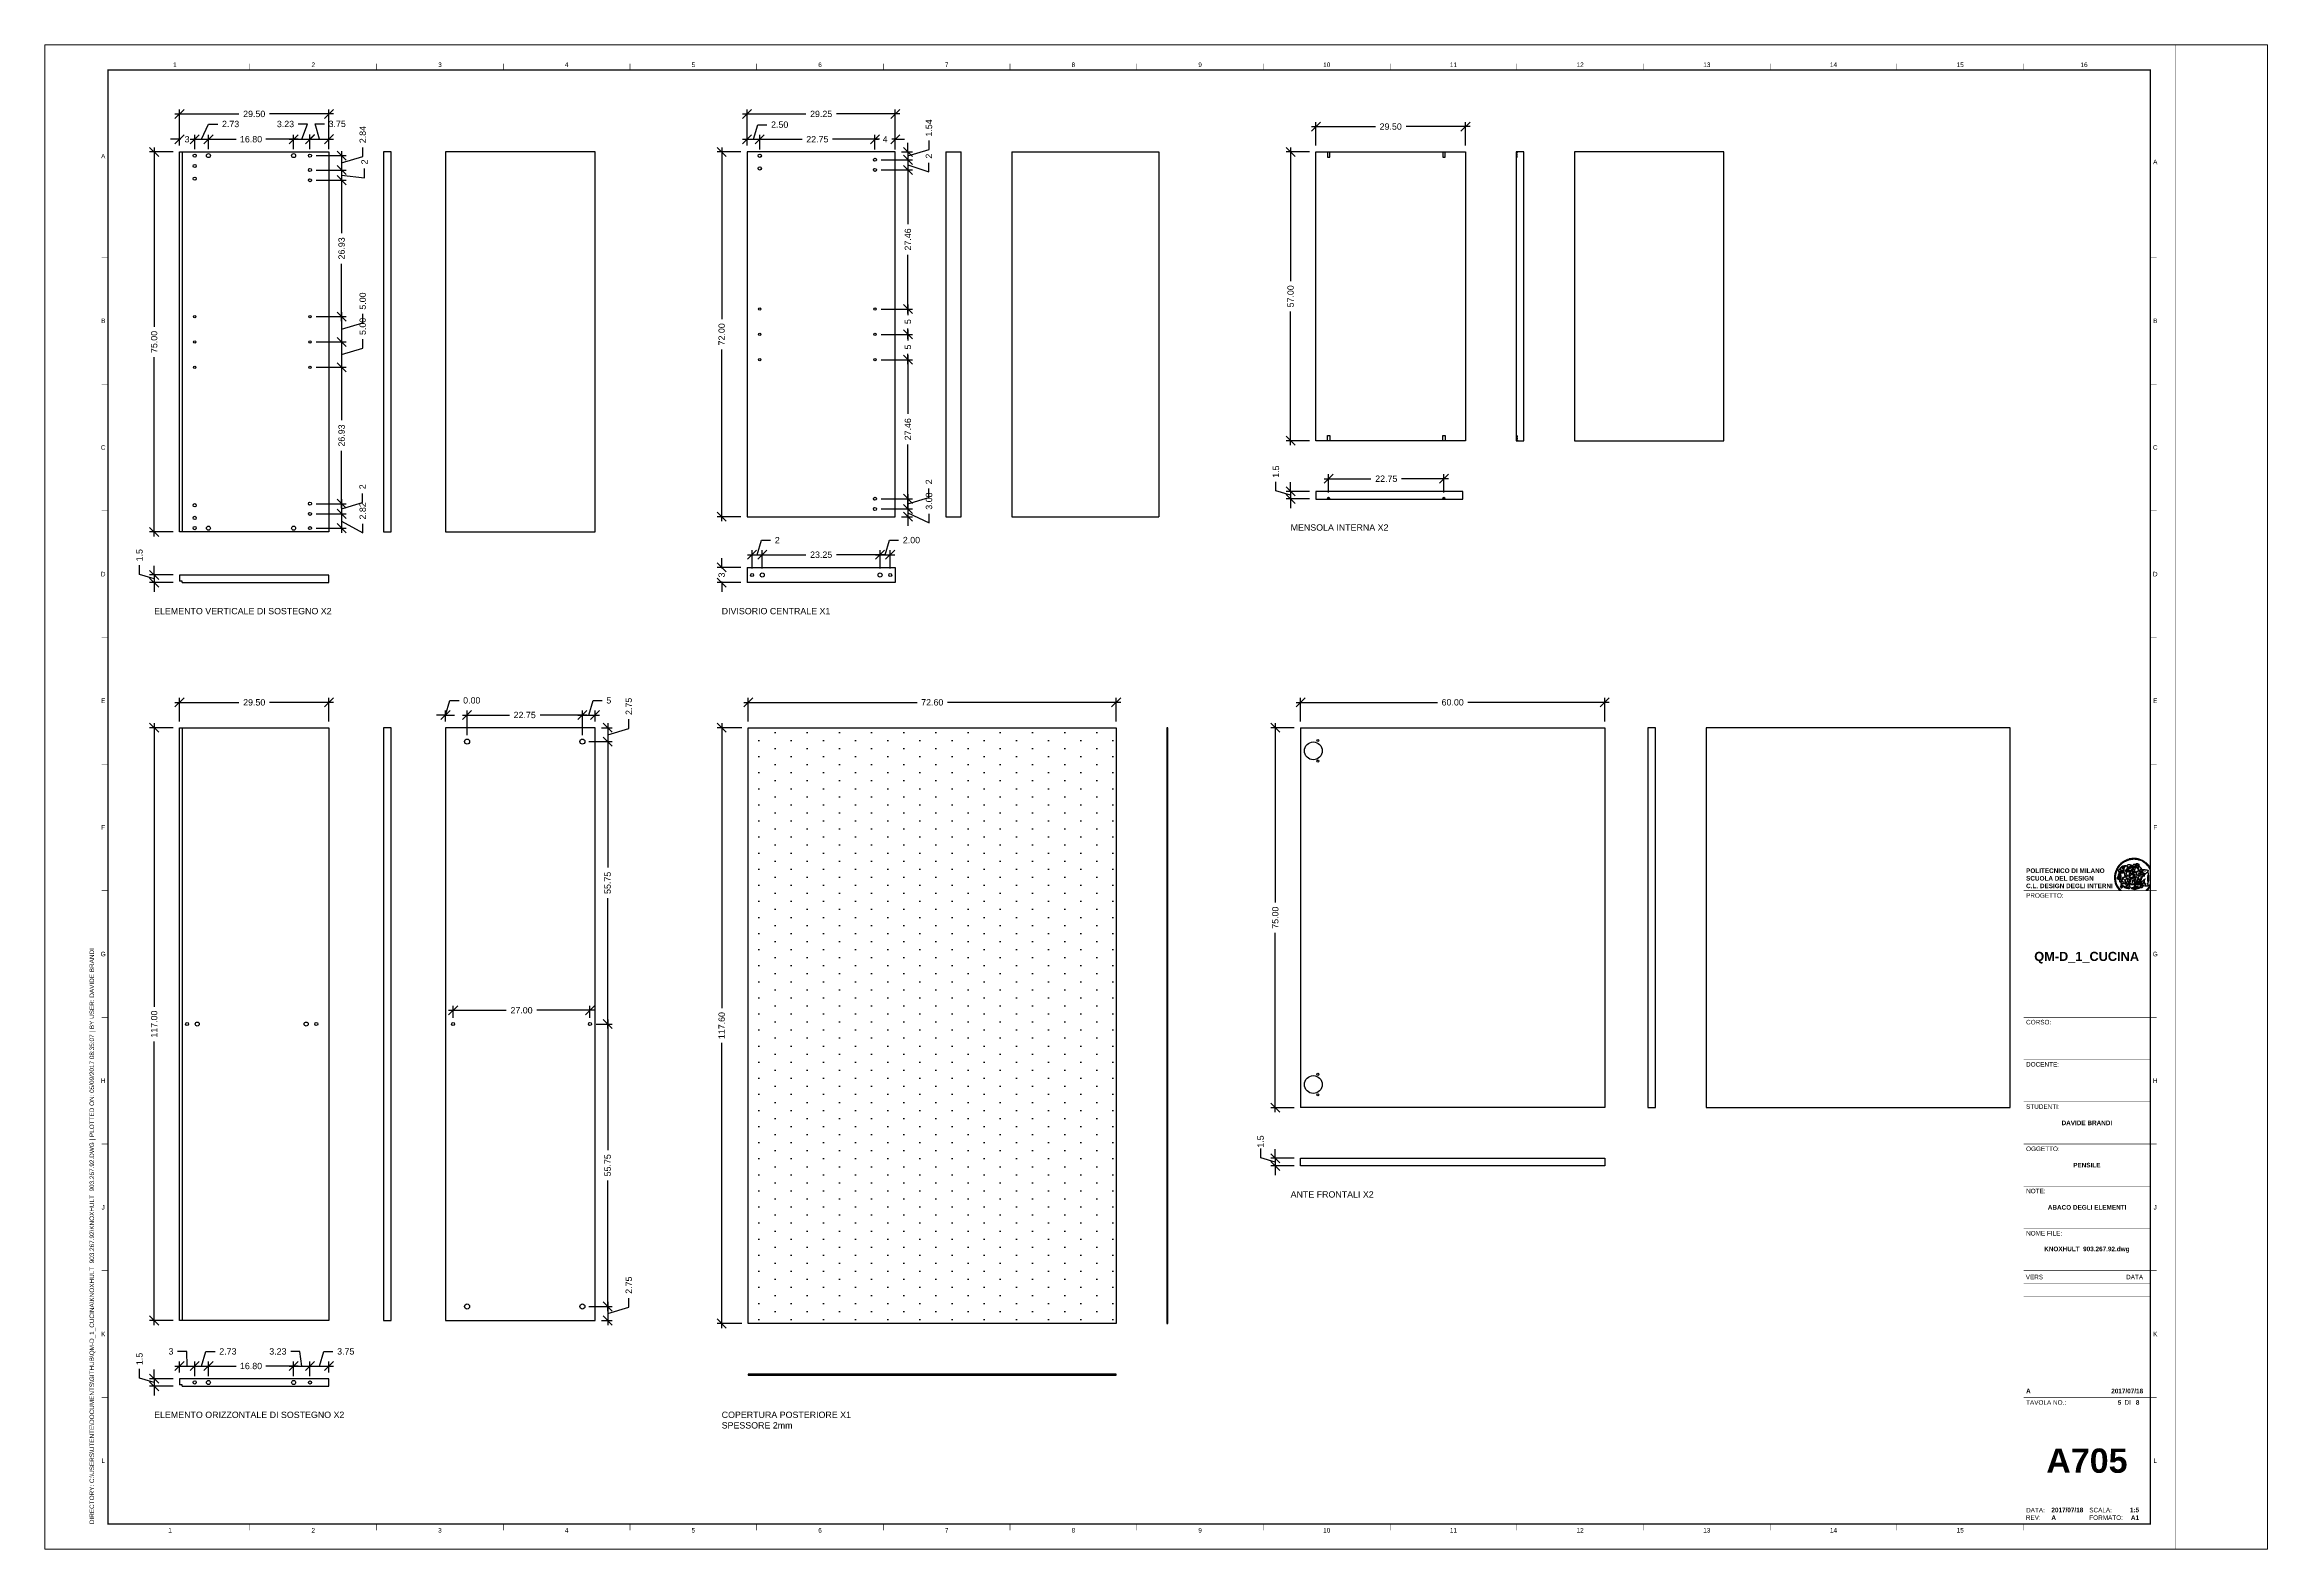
# Paper-space layout 'A705' of a CAD drawing. Header units: millimetres. Extents: x -3 to 874, y -3 to 591.
# The model-space entities are those that its viewports show. They can reach past a viewport. Long polylines and large blocks are cut down to what shows.
import ezdxf
from ezdxf.enums import TextEntityAlignment as Align

# ---------------------------------------------------------------- set-up
doc = ezdxf.new("R2010")
doc.units = ezdxf.units.MM
doc.set_wipeout_variables(frame=1)
doc.linetypes.add('HIDDEN', pattern=[0.375, 0.25, -0.125])
doc.layers.add('A-WALL-FULL', color=7, linetype='Continuous', lineweight=35)
for name, color, linetype in [('ANNO', 6, 'Continuous'), ('CERNIERE E GIUNZIONI', 2, 'Continuous'), ('G-ANNO-LOGO', 5, 'Continuous'), ('G-ANNO-TEXT', 5, 'Continuous'), ('G-ANNO-TTLB', 5, 'Continuous'), ('STRUTTURA', 3, 'Continuous')]:
    doc.layers.add(name, color=color, linetype=linetype)
doc.layers.add('G-ANNO-NPLT', color=5, linetype='Continuous', plot=False)
doc.styles.add('ARIAL', font='arial.ttf')
doc.styles.add('ARIAL-BOLD', font='')
doc.styles.get("Standard").update_dxf_attribs({"font": 'arial.ttf', "height": 2})
doc.styles.get('ARIAL-BOLD').set_extended_font_data('Arial', bold=True)
doc.dimstyles.new('TICK_36', dxfattribs={"dimtxt": 2.5, "dimasz": 3.6, "dimexe": 1.8, "dimexo": 2.5, "dimgap": 1.8, "dimtad": 0, "dimzin": 0, "dimdsep": 46, "dimtxsty": 'ARIAL', "dimblk": 'OBLIQUE', "dimcen": 1.8, "dimdle": 1.8, "dimclrd": 256, "dimclre": 253, "dimclrt": 256, "dimadec": 0, "dimazin": 0, "dimtfac": 1, "dimtmove": 1, "dimatfit": 3, "dimldrblk": 'OPEN90', "dimfxl": 1, "dimtolj": 1, "dimtzin": 0, "dimarcsym": 0})

# ---------------------------------------------------------------- blocks, each defined once
blk = doc.blocks.new('logoPolimi')
for p, q in [((-2.37, 0.12), (-2.16, 0.11)), ((-2.37, 0.01), (-2.16, 0.01)), ((-2.36, 0.23), (-2.15, 0.21)), ((-2.35, 0.34), (-2.14, 0.31)), ((-2.33, 0.45), (-2.12, 0.41)), ((-2.3, 0.55), (-2.1, 0.51)), ((-2.28, 0.66), (-2.07, 0.6)), ((-2.24, 0.77), (-2.04, 0.7)), ((-2.2, 0.87), (-2.01, 0.79)), ((-2.16, 0.97), (-1.97, 0.89)), ((-2.11, 1.07), (-1.93, 0.98)), ((-2.06, 1.17), (-1.88, 1.07)), ((-2.01, 1.26), (-1.83, 1.15)), ((-1.94, 1.36), (-1.77, 1.24)), ((-1.88, 1.45), (-1.71, 1.32)), ((-1.84, 0.03), (-1.82, 0.35)), ((-1.81, 1.53), (-1.65, 1.4)), ((-1.74, 1.61), (-1.58, 1.47)), ((-1.73, 0.59), (-1.73, 0.59)), ((-1.73, 0.59), (-1.73, 0.59)), ((-1.66, 1.69), (-1.51, 1.54)), ((-1.65, 0.57), (-1.65, 0.57)), ((-1.59, 1.12), (-1.59, 1.12)), ((-1.58, 1.77), (-1.44, 1.61)), ((-1.51, 0.55), (-1.51, 0.55)), ((-1.51, 0.55), (-1.51, 0.55)), ((-1.49, 1.84), (-1.36, 1.68)), ((-1.41, 1.91), (-1.28, 1.74)), ((-1.32, 1.97), (-1.2, 1.8)), ((-1.31, 0.79), (-1.21, 0.75)), ((-1.21, 0.75), (-1.31, 0.79)), ((-1.21, 0.75), (-1.31, 0.79)), ((-1.22, 2.03), (-1.11, 1.85)), ((-1.21, 0.75), (-1.21, 0.75)), ((-1.21, 0.75), (-1.21, 0.75)), ((-1.19, 0.76), (-1.19, 0.76)), ((-1.19, 0.76), (-1.19, 0.76)), ((-1.17, 0.99), (-1.18, 0.99)), ((-1.18, 0.99), (-1.17, 0.99)), ((-1.16, 0.57), (-1.16, 0.57)), ((-1.16, 0.57), (-1.16, 0.57)), ((-1.13, 2.09), (-1.03, 1.9)), ((-1.1, 0.01), (-0.99, 0.06)), ((-0.99, 0.06), (-1.1, 0.01)), ((-0.99, 0.06), (-1.1, 0.01)), ((-1.03, 2.14), (-0.94, 1.95)), ((-0.99, 0.06), (-0.99, 0.06)), ((-0.99, 0.06), (-0.99, 0.06)), ((-0.97, 0.79), (-0.98, 0.79)), ((-0.89, 0.84), (-0.97, 0.79)), ((-0.97, 0.79), (-0.89, 0.84)), ((-0.96, 1.41), (-0.96, 1.41)), ((-0.96, 1.41), (-0.96, 1.41)), ((-0.93, 2.18), (-0.84, 1.99)), ((-0.89, 0.84), (-0.82, 0.87)), ((-0.82, 0.87), (-0.89, 0.84)), ((-0.89, 0.84), (-0.82, 0.87)), ((-0.88, 0.83), (-0.89, 0.84)), ((-0.85, 1.39), (-0.85, 1.39)), ((-0.85, 1.39), (-0.85, 1.39)), ((-0.84, 0.14), (-0.84, 0.14)), ((-0.83, 2.22), (-0.75, 2.03)), ((-0.77, 1.08), (-0.78, 1.08)), ((-0.78, 1.08), (-0.77, 1.08)), ((-0.61, 1.12), (-0.77, 1.08)), ((-0.77, 1.08), (-0.61, 1.12)), ((-0.77, 1.08), (-0.61, 1.12)), ((-0.75, 1.3), (-0.76, 1.29)), ((-0.76, 1.29), (-0.75, 1.3)), ((-0.72, 2.26), (-0.66, 2.06)), ((-0.65, 0.99), (-0.7, 0.96)), ((-0.69, 0.18), (-0.68, 0.18)), ((-0.66, 0.93), (-0.66, 0.93)), ((-0.66, 0.93), (-0.64, 0.93)), ((-0.66, 0.93), (-0.66, 0.93)), ((-0.66, 0.93), (-0.66, 0.93)), ((-0.63, 1.01), (-0.63, 1.01)), ((-0.63, 1.01), (-0.62, 1.01)), ((-0.63, 0.66), (-0.63, 0.66)), ((-0.61, 2.29), (-0.56, 2.09)), ((-0.6, 1.12), (-0.61, 1.12)), ((-0.61, 1.12), (-0.6, 1.12)), ((-0.61, 1.12), (-0.6, 1.12)), ((-0.61, 0.86), (-0.57, 0.85)), ((-0.57, 0.85), (-0.61, 0.86)), ((-0.61, 0.86), (-0.57, 0.85)), ((-0.53, 1.08), (-0.6, 1.12)), ((-0.6, 1.12), (-0.6, 1.11)), ((-0.6, 1.12), (-0.53, 1.08)), ((-0.57, 0.8), (-0.59, 0.8)), ((-0.57, 0.85), (-0.53, 0.84)), ((-0.57, 0.85), (-0.57, 0.85)), ((-0.57, 0.85), (-0.57, 0.85)), ((-0.57, 0.85), (-0.53, 0.84)), ((-0.56, 0.29), (-0.49, 0.48)), ((-0.56, 0.14), (-0.56, 0.29)), ((-0.5, 0.11), (-0.56, 0.14)), ((-0.53, 0.84), (-0.51, 0.84)), ((-0.53, 0.84), (-0.51, 0.84)), ((-0.53, 0.84), (-0.53, 0.84)), ((-0.51, 2.32), (-0.46, 2.11)), ((-0.51, 0.11), (-0.51, 0.11)), ((-0.51, 0.11), (-0.51, 0.11)), ((-0.34, 0.33), (-0.5, 0.11)), ((-0.49, 0.48), (-0.41, 0.55)), ((-0.42, 0.8), (-0.47, 0.79)), ((-0.42, 0.8), (-0.47, 0.79)), ((-0.47, 0.79), (-0.45, 0.76)), ((-0.47, 0.79), (-0.45, 0.76)), ((-0.45, 1.14), (-0.42, 1.11)), ((-0.42, 1.26), (-0.36, 1.22)), ((-0.41, 0.55), (-0.34, 0.49)), ((-0.4, 2.34), (-0.36, 2.13)), ((-0.4, 1.37), (-0.38, 1.38)), ((-0.39, 1.37), (-0.4, 1.37)), ((-0.35, 1.33), (-0.4, 1.37)), ((-0.39, 1.24), (-0.4, 1.23)), ((-0.38, 1.14), (-0.38, 1.14)), ((-0.34, 0.49), (-0.09, 0.48)), ((-0.16, 0.32), (-0.34, 0.33)), ((-0.14, 0.32), (-0.31, 0.34)), ((-0.29, 2.35), (-0.26, 2.14)), ((-0.28, 1.3), (-0.29, 1.3)), ((-0.28, 1.3), (-0.28, 1.3)), ((-0.18, 2.36), (-0.16, 2.15)), ((-0.16, 1.24), (-0.16, 1.25)), ((-0.16, 1.25), (-0.16, 1.25)), ((-0.16, 0.49), (-0.14, 0.64)), ((-0.06, 0.27), (-0.16, 0.32)), ((-0.1, 0.88), (-0.09, 0.87)), ((-0.08, 1.37), (-0.08, 1.38)), ((-0.08, 1.23), (-0.05, 1.21)), ((-0.05, 1.21), (-0.08, 1.23)), ((-0.08, 1.23), (-0.05, 1.21)), ((-0.07, 2.37), (-0.06, 2.16)), ((-0.03, 0.26), (-0.06, 0.27)), ((-0.05, 1.21), (-0.04, 1.21)), ((-0.04, 1.21), (-0.05, 1.21)), ((-0.04, 1.21), (-0.04, 1.21)), ((-0.04, 1.21), (-0.04, 1.21)), ((-0.04, 0.48), (-0.03, 0.26)), ((0.03, 1.15), (0.03, 1.15)), ((0.03, 0.66), (0.03, 0.67)), ((0.04, 2.37), (0.04, 2.16)), ((0.07, 0.58), (0.07, 0.57)), ((0.1, 1.18), (0.1, 1.18)), ((0.1, 0.84), (0.1, 0.84)), ((0.13, 1.32), (0.17, 1.19)), ((0.15, 2.36), (0.14, 2.16)), ((0.14, 0.71), (0.34, 0.65)), ((0.31, 0.56), (0.17, 0.63)), ((0.26, 2.36), (0.24, 2.15)), ((0.27, 1.61), (0.27, 1.61)), ((0.27, 1.61), (0.27, 1.61)), ((0.27, 1.61), (0.27, 1.61)), ((0.29, 1.29), (0.29, 1.29)), ((0.29, 1.29), (0.29, 1.29)), ((0.29, 1.29), (0.29, 1.29)), ((0.29, 1.29), (0.29, 1.29)), ((0.33, 0.49), (0.34, 0.49)), ((0.33, 0.03), (0.35, 0.03)), ((0.33, 0.03), (0.35, 0.03)), ((0.37, 2.34), (0.34, 2.13)), ((0.34, 0.65), (0.34, 0.64)), ((0.35, 0.03), (0.57, 0.06)), ((0.35, 0.03), (0.57, 0.06)), ((0.35, 0.03), (0.35, 0.03)), ((0.35, 0.03), (0.35, 0.03)), ((0.38, 1.36), (0.37, 1.35)), ((0.38, 0.34), (0.37, 0.34)), ((0.38, 0.34), (0.38, 0.34)), ((0.43, 0.67), (0.39, 0.64)), ((0.48, 2.32), (0.44, 2.12)), ((0.49, 1.05), (0.51, 1.13)), ((0.51, 1.13), (0.49, 1.05)), ((0.49, 1.05), (0.51, 1.13)), ((0.51, 1.31), (0.5, 1.29)), ((0.51, 1.13), (0.52, 1.23)), ((0.52, 1.23), (0.51, 1.23)), ((0.51, 1.23), (0.52, 1.23)), ((0.52, 1.23), (0.51, 1.13)), ((0.51, 1.13), (0.52, 1.23)), ((0.52, 1.24), (0.6, 1.37)), ((0.52, 1.23), (0.6, 1.36)), ((0.6, 1.36), (0.52, 1.23)), ((0.52, 1.23), (0.52, 1.23)), ((0.52, 1.23), (0.52, 1.24)), ((0.52, 1.23), (0.52, 1.23)), ((0.55, 1.07), (0.53, 1.06)), ((0.53, 1.04), (0.53, 1.06)), ((0.53, 1.05), (0.53, 1.04)), ((0.59, 2.3), (0.54, 2.09)), ((0.54, 0.3), (0.63, 0.32)), ((0.54, -0.08), (0.61, 0.06)), ((0.61, 0.06), (0.54, -0.08)), ((0.54, -0.08), (0.61, 0.06)), ((0.56, 0.19), (0.59, 0.21)), ((0.57, 1.07), (0.57, 1.07)), ((0.57, 1.07), (0.57, 1.07)), ((0.57, 1.07), (0.57, 1.07)), ((0.57, 1.07), (0.57, 1.07)), ((0.57, 1.07), (0.57, 1.07)), ((0.57, 1.07), (0.57, 1.07)), ((0.57, 1.07), (0.57, 1.07)), ((0.58, 0.3), (0.59, 0.29)), ((0.59, 0.78), (0.59, 0.79)), ((0.59, 0.79), (0.59, 0.79)), ((0.59, 0.79), (0.59, 0.79)), ((0.59, 0.79), (0.59, 0.78)), ((0.61, 0.06), (0.6, 0.07)), ((0.6, 0.07), (0.61, 0.06)), ((0.61, 0.06), (0.61, 0.07)), ((0.62, 0.21), (0.65, 0.22)), ((0.69, 2.27), (0.63, 2.07)), ((0.64, 1.37), (0.65, 1.37)), ((0.69, 0.86), (0.68, 0.86)), ((0.68, 0.86), (0.69, 0.86)), ((0.68, 0.76), (0.68, 0.76)), ((0.8, 2.23), (0.73, 2.03)), ((0.76, 0.26), (0.76, 0.26)), ((0.9, 2.19), (0.82, 2)), ((0.82, 0.35), (0.84, 0.36)), ((0.82, 0.35), (0.82, 0.35)), ((0.84, 0.36), (0.84, 0.37)), ((0.85, 0.34), (1.05, 0.35)), ((1, 2.15), (0.91, 1.96)), ((0.93, 1.05), (0.93, 1.05)), ((0.93, 1.05), (0.93, 1.05)), ((0.93, 1.05), (0.93, 1.04)), ((0.93, 1.05), (0.93, 1.05)), ((0.97, 0.66), (0.96, 0.66)), ((1.01, 0.97), (0.98, 0.96)), ((1.1, 2.1), (1, 1.91)), ((1.2, 2.04), (1.09, 1.86)), ((1.17, 0.96), (1.17, 0.95)), ((1.17, 0.95), (1.17, 0.95)), ((1.29, 1.99), (1.18, 1.81)), ((1.38, 1.92), (1.26, 1.75)), ((1.34, 0.37), (1.26, 0.04)), ((1.27, 0.37), (1.27, 0.38)), ((1.28, 0.95), (1.28, 0.95)), ((1.47, 1.86), (1.34, 1.69)), ((1.37, 0.73), (1.46, 0.81)), ((1.41, 0.4), (1.41, 0.41)), ((1.56, 1.79), (1.42, 1.63)), ((1.64, 1.71), (1.49, 1.56)), ((1.49, 0.9), (1.57, 0.92)), ((1.72, 1.63), (1.56, 1.49)), ((1.67, 0.6), (1.57, 0.53)), ((1.79, 1.55), (1.63, 1.41)), ((1.86, 1.47), (1.7, 1.34)), ((1.93, 1.38), (1.76, 1.26)), ((1.99, 1.29), (1.81, 1.17)), ((2.05, 1.19), (1.87, 1.09)), ((2.1, 1.1), (1.92, 1)), ((2.15, 1), (1.96, 0.91)), ((2.19, 0.9), (2, 0.82)), ((2.23, 0.79), (2.04, 0.72)), ((2.27, 0.69), (2.07, 0.63)), ((2.3, 0.58), (2.09, 0.53)), ((2.32, 0.47), (2.12, 0.43)), ((2.34, 0.37), (2.13, 0.33)), ((2.36, 0.26), (2.15, 0.23)), ((2.37, 0.15), (2.16, 0.13)), ((2.37, 0.04), (2.16, 0.03)), ((-2.37, -0.1), (-2.16, -0.09)), ((-2.36, -0.21), (-2.15, -0.19)), ((-2.35, -0.32), (-2.14, -0.29)), ((-2.33, -0.43), (-2.12, -0.39)), ((-2.31, -0.54), (-2.1, -0.49)), ((-2.28, -0.65), (-2.08, -0.59)), ((-2.25, -0.75), (-2.05, -0.69)), ((-2.21, -0.86), (-2.02, -0.78)), ((-2.17, -0.96), (-1.98, -0.87)), ((-2.12, -1.06), (-1.93, -0.96)), ((-2.07, -1.16), (-1.89, -1.05)), ((-2.04, -0.15), (-1.97, -0.2)), ((-2.01, -1.25), (-1.84, -1.14)), ((-1.95, -1.34), (-1.78, -1.22)), ((-1.89, -1.43), (-1.72, -1.31)), ((-1.82, -1.52), (-1.66, -1.38)), ((-1.75, -1.6), (-1.59, -1.46)), ((-1.67, -1.68), (-1.52, -1.53)), ((-1.58, -0.12), (-1.6, -0.18)), ((-1.6, -0.18), (-1.58, -0.28)), ((-1.57, -0.54), (-1.59, -0.54)), ((-1.59, -0.54), (-1.59, -0.54)), ((-1.59, -1.76), (-1.45, -1.6)), ((-1.56, -0.32), (-1.56, -0.31)), ((-1.56, -0.31), (-1.56, -0.31)), ((-1.53, -0.65), (-1.53, -0.65)), ((-1.53, -0.65), (-1.53, -0.65)), ((-1.51, -1.83), (-1.37, -1.67)), ((-1.48, -0.86), (-1.48, -0.85)), ((-1.42, -0.37), (-1.42, -0.37)), ((-1.42, -1.9), (-1.29, -1.73)), ((-1.38, -0.46), (-1.38, -0.46)), ((-1.33, -1.96), (-1.21, -1.79)), ((-1.31, -0.24), (-1.31, -0.23)), ((-1.31, -0.23), (-1.31, -0.24)), ((-1.24, -2.02), (-1.13, -1.84)), ((-1.23, -0.19), (-1.23, -0.19)), ((-1.23, -0.19), (-1.23, -0.19)), ((-1.23, -0.19), (-1.23, -0.19)), ((-1.23, -0.19), (-1.23, -0.19)), ((-1.14, -2.08), (-1.04, -1.89)), ((-1.04, -2.13), (-0.95, -1.94)), ((-1.01, -0.39), (-1.02, -0.39)), ((-1.02, -0.39), (-1.01, -0.39)), ((-1.02, -0.7), (-1.02, -0.7)), ((-1.02, -0.7), (-1.02, -0.7)), ((-1.02, -0.7), (-1.02, -0.7)), ((-0.94, -2.18), (-0.86, -1.98)), ((-0.84, -2.22), (-0.77, -2.02)), ((-0.79, -0.51), (-0.83, -0.58)), ((-0.83, -0.58), (-0.79, -0.51)), ((-0.83, -0.58), (-0.79, -0.51)), ((-0.78, -1.05), (-0.83, -0.94)), ((-0.83, -0.94), (-0.78, -1.05)), ((-0.83, -0.94), (-0.83, -0.94)), ((-0.83, -0.94), (-0.78, -1.05)), ((-0.82, -1.23), (-0.82, -1.23)), ((-0.82, -1.23), (-0.77, -1.23)), ((-0.77, -1.23), (-0.82, -1.23)), ((-0.82, -1.23), (-0.82, -1.23)), ((-0.77, -1.23), (-0.82, -1.23)), ((-0.75, -0.96), (-0.8, -0.89)), ((-0.8, -0.89), (-0.79, -0.92)), ((-0.79, -0.92), (-0.8, -0.89)), ((-0.8, -0.89), (-0.75, -0.96)), ((-0.79, -0.92), (-0.8, -0.89)), ((-0.8, -0.89), (-0.8, -0.89)), ((-0.8, -0.89), (-0.75, -0.96)), ((-0.79, -0.92), (-0.78, -0.95)), ((-0.78, -0.95), (-0.79, -0.92)), ((-0.78, -0.95), (-0.79, -0.92)), ((-0.77, -0.49), (-0.78, -0.48)), ((-0.78, -0.48), (-0.77, -0.49)), ((-0.78, -0.95), (-0.76, -1)), ((-0.76, -1), (-0.78, -0.95)), ((-0.76, -1), (-0.78, -0.95)), ((-0.71, -0.89), (-0.75, -0.87)), ((-0.75, -0.87), (-0.71, -0.89)), ((-0.75, -0.87), (-0.71, -0.89)), ((-0.72, -1.01), (-0.75, -0.96)), ((-0.75, -0.96), (-0.72, -1.01)), ((-0.75, -0.96), (-0.72, -1.01)), ((-0.74, -2.25), (-0.67, -2.05)), ((-0.64, -0.93), (-0.71, -0.89)), ((-0.71, -0.89), (-0.64, -0.93)), ((-0.71, -0.89), (-0.64, -0.93)), ((-0.66, -0.53), (-0.66, -0.53)), ((-0.66, -0.53), (-0.66, -0.53)), ((-0.66, -0.53), (-0.66, -0.53)), ((-0.63, -2.29), (-0.57, -2.08)), ((-0.52, -2.31), (-0.48, -2.11)), ((-0.39, -0.81), (-0.51, -0.69)), ((-0.51, -1.04), (-0.5, -1.04)), ((-0.48, -0.42), (-0.48, -0.42)), ((-0.48, -0.42), (-0.48, -0.42)), ((-0.48, -0.42), (-0.48, -0.42)), ((-0.42, -2.33), (-0.38, -2.13)), ((-0.41, -0.51), (-0.41, -0.51)), ((-0.38, -0.05), (-0.39, -0.12)), ((-0.39, -0.12), (-0.37, -0.1)), ((-0.35, -0.14), (-0.37, -0.08)), ((-0.37, -0.09), (-0.37, -0.09)), ((-0.33, -0.12), (-0.35, -0.14)), ((-0.32, -0.14), (-0.35, -0.14)), ((-0.35, -0.18), (-0.34, -0.22)), ((-0.34, -0.08), (-0.29, -0.16)), ((-0.34, -0.22), (-0.34, -0.22)), ((-0.27, -0.17), (-0.32, -0.14)), ((-0.31, -2.35), (-0.28, -2.14)), ((-0.25, -0.91), (-0.26, -0.9)), ((-0.26, -1.29), (0.1, -1.2)), ((0.1, -1.2), (-0.26, -1.29)), ((0.08, -1.4), (-0.26, -1.29)), ((-0.26, -1.29), (0.08, -1.4)), ((-0.26, -1.38), (-0.26, -1.29)), ((-0.26, -1.29), (-0.26, -1.29)), ((-0.26, -1.29), (-0.26, -1.38)), ((-0.26, -1.29), (0.08, -1.4)), ((-0.26, -1.29), (-0.26, -1.29)), ((0.08, -1.49), (-0.26, -1.38)), ((-0.26, -1.38), (0.09, -1.49)), ((-0.2, -2.36), (-0.18, -2.15)), ((-0.14, -0.15), (-0.16, -0.13)), ((-0.11, -0.04), (-0.12, -0.05)), ((-0.09, -2.37), (-0.08, -2.16)), ((-0.04, -0.41), (-0.01, -0.44)), ((-0.01, -0.44), (-0.04, -0.41)), ((-0.04, -0.41), (-0.01, -0.44)), ((0.03, -2.37), (0.02, -2.16)), ((0.07, -0.84), (0.07, -0.84)), ((0.07, -0.84), (0.07, -0.84)), ((0.1, -1.2), (0.08, -1.32)), ((0.08, -1.32), (0.13, -1.2)), ((0.08, -1.4), (0.72, -1.22)), ((0.72, -1.22), (0.08, -1.4)), ((0.08, -1.4), (0.72, -1.22)), ((0.72, -1.31), (0.08, -1.49)), ((0.08, -1.44), (0.08, -1.4)), ((0.08, -1.4), (0.08, -1.44)), ((0.08, -1.4), (0.08, -1.49)), ((0.08, -1.49), (0.08, -1.44)), ((0.08, -1.44), (0.08, -1.44)), ((0.08, -1.44), (0.08, -1.45)), ((0.08, -1.45), (0.08, -1.46)), ((0.08, -1.46), (0.08, -1.49)), ((0.1, -1.01), (0.09, -0.86)), ((0.1, -1.01), (0.09, -0.86)), ((0.09, -1.49), (0.72, -1.31)), ((0.1, -1.2), (0.12, -1.04)), ((0.12, -1.04), (0.1, -1.2)), ((0.13, -1.2), (0.1, -1.2)), ((0.1, -1.2), (0.13, -1.2)), ((0.13, -1.2), (0.1, -1.2)), ((0.1, -1.2), (0.1, -1.2)), ((0.11, -0.44), (0.11, -0.44)), ((0.11, -0.44), (0.11, -0.44)), ((0.12, -0.21), (0.12, -0.21)), ((0.12, -0.21), (0.12, -0.21)), ((0.12, -0.21), (0.12, -0.21)), ((0.12, -0.21), (0.12, -0.21)), ((0.12, -0.21), (0.12, -0.21)), ((0.12, -0.21), (0.12, -0.21)), ((0.12, -0.21), (0.12, -0.21)), ((0.12, -0.21), (0.12, -0.21)), ((0.12, -0.21), (0.12, -0.21)), ((0.12, -0.21), (0.12, -0.21)), ((0.12, -0.21), (0.12, -0.21)), ((0.12, -0.21), (0.12, -0.21)), ((0.12, -0.21), (0.12, -0.21)), ((0.12, -0.56), (0.14, -0.53)), ((0.14, -0.53), (0.12, -0.56)), ((0.12, -0.56), (0.14, -0.53)), ((0.12, -1.04), (0.12, -1.04)), ((0.12, -1.04), (0.12, -1.04)), ((0.12, -1.04), (0.12, -1.04)), ((0.14, -2.37), (0.12, -2.16)), ((0.21, -0.99), (0.13, -1.2)), ((0.13, -1.2), (0.21, -0.99)), ((0.36, -1.14), (0.13, -1.2)), ((0.13, -1.2), (0.26, -1.17)), ((0.14, -0.53), (0.16, -0.49)), ((0.16, -0.49), (0.14, -0.53)), ((0.14, -0.53), (0.16, -0.49)), ((0.16, -0.49), (0.16, -0.49)), ((0.16, -0.49), (0.16, -0.49)), ((0.28, -1.19), (0.21, -0.99)), ((0.21, -0.99), (0.31, -1.27)), ((0.25, -2.36), (0.22, -2.15)), ((0.24, -0.17), (0.24, -0.16)), ((0.24, -0.16), (0.24, -0.17)), ((0.25, -0.84), (0.25, -0.88)), ((0.25, -0.88), (0.25, -0.84)), ((0.25, -0.88), (0.25, -0.84)), ((0.25, -0.88), (0.29, -1.17)), ((0.26, -0.88), (0.25, -0.88)), ((0.31, -1.27), (0.25, -0.88)), ((0.26, -1.17), (0.28, -1.16)), ((0.28, -1.16), (0.36, -1.14)), ((0.29, -1.17), (0.28, -1.19)), ((0.35, -2.34), (0.32, -2.14)), ((0.36, -1.14), (0.72, -1.22)), ((0.72, -1.22), (0.36, -1.14)), ((0.46, -2.32), (0.42, -2.12)), ((0.49, -0.31), (0.49, -0.31)), ((0.49, -0.31), (0.49, -0.31)), ((0.5, -0.27), (0.5, -0.27)), ((0.51, -0.27), (0.51, -0.27)), ((0.57, -2.3), (0.52, -2.1)), ((0.68, -2.27), (0.62, -2.07)), ((0.78, -2.24), (0.71, -2.04)), ((0.72, -0.81), (0.75, -0.89)), ((0.72, -1.22), (0.72, -1.31)), ((0.72, -1.31), (0.72, -1.22)), ((0.74, -0.23), (0.74, -0.23)), ((0.74, -0.23), (0.75, -0.24)), ((0.75, -0.23), (0.75, -0.23)), ((0.89, -2.2), (0.81, -2)), ((0.86, -0.25), (0.82, -0.34)), ((0.87, -0.22), (0.86, -0.23)), ((0.87, -0.22), (0.86, -0.25)), ((0.99, -2.15), (0.9, -1.96)), ((0.96, -0.58), (0.96, -0.57)), ((1.09, -2.11), (0.99, -1.92)), ((1.05, -1.05), (1.04, -1.05)), ((1.19, -2.05), (1.08, -1.87)), ((1.28, -2), (1.17, -1.82)), ((1.37, -1.93), (1.25, -1.76)), ((1.31, -0.27), (1.3, -0.26)), ((1.3, -0.26), (1.3, -0.26)), ((1.3, -0.26), (1.3, -0.26)), ((1.3, -0.26), (1.31, -0.27)), ((1.3, -0.26), (1.3, -0.26)), ((1.46, -1.87), (1.33, -1.7)), ((1.54, -1.8), (1.41, -1.64)), ((1.63, -1.72), (1.48, -1.57)), ((1.71, -1.65), (1.55, -1.5)), ((1.78, -1.57), (1.62, -1.43)), ((1.85, -1.48), (1.69, -1.35)), ((1.92, -1.39), (1.75, -1.27)), ((1.98, -1.3), (1.81, -1.19)), ((2.04, -1.21), (1.86, -1.1)), ((2.09, -1.11), (1.91, -1.01)), ((2.14, -1.01), (1.95, -0.92)), ((2.19, -0.91), (1.99, -0.83)), ((2.23, -0.81), (2.03, -0.74)), ((2.26, -0.7), (2.06, -0.64)), ((2.29, -0.6), (2.09, -0.55)), ((2.32, -0.49), (2.11, -0.45)), ((2.34, -0.38), (2.13, -0.35)), ((2.35, -0.27), (2.15, -0.25)), ((2.37, -0.08), (2.16, -0.07)), ((2.36, -0.16), (2.16, -0.15))]:
    blk.add_line(p, q)
for points in [[(-1.9, 0.12), (-1.94, 0.02), (-2.05, -0.09), (-2.05, -0.09)], [(-1.86, 0.38), (-1.86, 0.38), (-1.87, 0.19), (-1.9, 0.12)], [(-1.76, 0.6), (-1.76, 0.6), (-1.84, 0.57), (-1.86, 0.38)], [(-1.86, -0.04), (-1.84, 0.02), (-1.84, 0.03), (-1.84, 0.03)], [(-1.82, 0.78), (-1.83, 0.8), (-1.85, 0.86), (-1.83, 0.88)], [(-1.82, 0.78), (-1.83, 0.8), (-1.85, 0.86), (-1.83, 0.88)], [(-1.83, 0.88), (-1.81, 0.9), (-1.76, 0.96), (-1.76, 0.96)], [(-1.83, 0.88), (-1.81, 0.9), (-1.76, 0.96), (-1.76, 0.96)], [(-1.76, 0.6), (-1.83, 0.7), (-1.78, 0.74), (-1.78, 0.74)], [(-1.78, 0.74), (-1.79, 0.74), (-1.83, 0.7), (-1.76, 0.6)], [(-1.78, 0.74), (-1.8, 0.76), (-1.81, 0.78), (-1.82, 0.78)], [(-1.78, 0.74), (-1.8, 0.76), (-1.81, 0.78), (-1.82, 0.78)], [(-1.82, 0.35), (-1.81, 0.5), (-1.73, 0.59), (-1.73, 0.59)], [(-1.82, -0.19), (-1.73, -0.07), (-1.75, 0.14), (-1.75, 0.3)], [(-1.75, 0.33), (-1.75, 0.17), (-1.73, -0.05), (-1.8, -0.17)], [(-1.78, 0.74), (-1.75, 0.72), (-1.72, 0.69), (-1.68, 0.7)], [(-1.68, 0.7), (-1.72, 0.69), (-1.75, 0.72), (-1.78, 0.74)], [(-1.68, 0.7), (-1.72, 0.69), (-1.75, 0.72), (-1.78, 0.74)], [(-1.78, 0.74), (-1.78, 0.74), (-1.78, 0.74), (-1.78, 0.74)], [(-1.76, 0.96), (-1.68, 1.1), (-1.59, 1.12), (-1.59, 1.12)], [(-1.76, 0.96), (-1.68, 1.1), (-1.6, 1.12), (-1.6, 1.12)], [(-1.73, 0.59), (-1.74, 0.59), (-1.75, 0.6), (-1.76, 0.6)], [(-1.73, 0.59), (-1.74, 0.59), (-1.75, 0.6), (-1.76, 0.6)], [(-1.75, 0.3), (-1.76, 0.47), (-1.65, 0.57), (-1.65, 0.57)], [(-1.65, 0.57), (-1.65, 0.57), (-1.76, 0.5), (-1.75, 0.33)], [(-1.65, 0.57), (-1.68, 0.58), (-1.7, 0.58), (-1.73, 0.59)], [(-1.65, 0.57), (-1.68, 0.58), (-1.7, 0.58), (-1.73, 0.59)], [(-1.5, 0.71), (-1.53, 0.74), (-1.61, 0.71), (-1.68, 0.7)], [(-1.68, 0.7), (-1.61, 0.71), (-1.53, 0.73), (-1.5, 0.71)], [(-1.5, 0.71), (-1.53, 0.73), (-1.61, 0.71), (-1.68, 0.7)], [(-1.51, 0.55), (-1.56, 0.56), (-1.61, 0.56), (-1.65, 0.57)], [(-1.65, 0.57), (-1.61, 0.56), (-1.56, 0.56), (-1.51, 0.55)], [(-1.51, 0.55), (-1.56, 0.56), (-1.61, 0.56), (-1.65, 0.57)], [(-1.59, 1.12), (-1.6, 1.06), (-1.61, 0.99), (-1.61, 0.97)], [(-1.61, 0.97), (-1.61, 0.99), (-1.6, 1.06), (-1.59, 1.12)], [(-1.61, 0.97), (-1.61, 0.99), (-1.6, 1.06), (-1.59, 1.12)], [(-1.61, 0.97), (-1.61, 0.95), (-1.56, 0.88), (-1.54, 0.87)], [(-1.54, 0.87), (-1.56, 0.88), (-1.61, 0.95), (-1.61, 0.97)], [(-1.54, 0.87), (-1.56, 0.88), (-1.61, 0.96), (-1.61, 0.97)], [(-1.59, 1.12), (-1.59, 1.13), (-1.59, 1.15), (-1.58, 1.16)], [(-1.59, 1.12), (-1.59, 1.13), (-1.59, 1.15), (-1.58, 1.16)], [(-1.58, 1.16), (-1.57, 1.21), (-1.52, 1.23), (-1.49, 1.25)], [(-1.58, 1.16), (-1.57, 1.21), (-1.52, 1.23), (-1.49, 1.25)], [(-1.58, 0.36), (-1.58, 0.48), (-1.51, 0.55), (-1.51, 0.55)], [(-1.51, 0.55), (-1.51, 0.55), (-1.58, 0.48), (-1.58, 0.36)], [(-1.51, 0.55), (-1.51, 0.55), (-1.58, 0.48), (-1.58, 0.36)], [(-1.55, 0.04), (-1.55, 0.08), (-1.58, 0.25), (-1.58, 0.36)], [(-1.58, 0.36), (-1.58, 0.25), (-1.55, 0.08), (-1.55, 0.04)], [(-1.58, 0.36), (-1.58, 0.25), (-1.55, 0.08), (-1.55, 0.04)], [(-1.58, -0.12), (-1.57, -0.06), (-1.55, 0.02), (-1.55, 0.04)], [(-1.55, 0.04), (-1.55, 0.02), (-1.57, -0.06), (-1.58, -0.12)], [(-1.55, 0.04), (-1.55, 0.02), (-1.56, -0.04), (-1.57, -0.1)], [(-1.54, 0.87), (-1.52, 0.85), (-1.47, 0.83), (-1.44, 0.83)], [(-1.44, 0.83), (-1.47, 0.83), (-1.52, 0.85), (-1.54, 0.87)], [(-1.45, 0.83), (-1.47, 0.83), (-1.52, 0.85), (-1.54, 0.87)], [(-1.51, 0.55), (-1.33, 0.54), (-1.16, 0.57), (-1.16, 0.57)], [(-1.16, 0.57), (-1.16, 0.57), (-1.33, 0.54), (-1.51, 0.55)], [(-1.16, 0.57), (-1.16, 0.57), (-1.33, 0.54), (-1.51, 0.55)], [(-1.5, 0.71), (-1.46, 0.68), (-1.4, 0.62), (-1.33, 0.66)], [(-1.33, 0.66), (-1.4, 0.62), (-1.46, 0.68), (-1.5, 0.71)], [(-1.33, 0.66), (-1.4, 0.62), (-1.46, 0.68), (-1.5, 0.71)], [(-1.49, 1.25), (-1.46, 1.26), (-1.42, 1.33), (-1.39, 1.36)], [(-1.49, 1.25), (-1.46, 1.27), (-1.43, 1.34), (-1.39, 1.36)], [(-1.31, 0.79), (-1.33, 0.79), (-1.42, 0.83), (-1.45, 0.83)], [(-1.44, 0.83), (-1.42, 0.83), (-1.33, 0.79), (-1.31, 0.79)], [(-1.31, 0.79), (-1.33, 0.79), (-1.42, 0.83), (-1.44, 0.83)], [(-1.35, 1.1), (-1.4, 1.17), (-1.36, 1.23), (-1.29, 1.31)], [(-1.29, 1.31), (-1.36, 1.23), (-1.4, 1.17), (-1.35, 1.1)], [(-1.35, 1.1), (-1.4, 1.17), (-1.36, 1.23), (-1.29, 1.31)], [(-1.39, 1.36), (-1.35, 1.38), (-1.26, 1.4), (-1.19, 1.41)], [(-1.39, 1.36), (-1.35, 1.38), (-1.26, 1.4), (-1.19, 1.41)], [(-1.18, 0.99), (-1.24, 0.97), (-1.3, 1.03), (-1.35, 1.1)], [(-1.35, 1.1), (-1.3, 1.03), (-1.24, 0.97), (-1.18, 0.99)], [(-1.18, 1), (-1.24, 0.97), (-1.3, 1.03), (-1.35, 1.1)], [(-1.33, 0.66), (-1.28, 0.7), (-1.23, 0.73), (-1.21, 0.75)], [(-1.21, 0.75), (-1.23, 0.73), (-1.28, 0.7), (-1.33, 0.66)], [(-1.21, 0.75), (-1.23, 0.73), (-1.28, 0.7), (-1.33, 0.66)], [(-1.29, 1.31), (-1.22, 1.39), (-1.01, 1.41), (-0.96, 1.41)], [(-0.96, 1.41), (-1.01, 1.41), (-1.22, 1.39), (-1.29, 1.31)], [(-1.29, 1.31), (-1.22, 1.39), (-1.01, 1.41), (-0.96, 1.41)], [(-1.24, -0.02), (-1.21, -0.01), (-1.1, 0.01), (-1.1, 0.01)], [(-1.1, 0.01), (-1.1, 0.01), (-1.21, -0.01), (-1.24, -0.02)], [(-1.1, 0.01), (-1.1, 0.01), (-1.21, -0.01), (-1.24, -0.02)], [(-1.21, 0.75), (-1.2, 0.75), (-1.19, 0.76), (-1.19, 0.76)], [(-1.19, 0.76), (-1.19, 0.76), (-1.2, 0.75), (-1.21, 0.75)], [(-1.19, 0.76), (-1.19, 0.76), (-1.2, 0.76), (-1.21, 0.75)], [(-1.19, 1.41), (-1.11, 1.43), (-0.97, 1.41), (-0.97, 1.41)], [(-1.19, 1.41), (-1.12, 1.43), (-0.98, 1.41), (-0.98, 1.41)], [(-1.19, 0.76), (-1.19, 0.77), (-1.18, 0.78), (-1.18, 0.79)], [(-1.18, 0.79), (-1.18, 0.78), (-1.19, 0.77), (-1.19, 0.76)], [(-1.19, 0.76), (-1.19, 0.77), (-1.19, 0.78), (-1.18, 0.79)], [(-1.18, 0.68), (-1.18, 0.68), (-1.19, 0.71), (-1.19, 0.76)], [(-1.19, 0.76), (-1.19, 0.71), (-1.18, 0.68), (-1.18, 0.68)], [(-1.18, 0.68), (-1.18, 0.68), (-1.19, 0.71), (-1.19, 0.76)], [(-1.18, 0.97), (-1.18, 0.97), (-1.18, 0.98), (-1.17, 0.99)], [(-1.17, 0.99), (-1.18, 0.98), (-1.18, 0.97), (-1.18, 0.97)], [(-1.18, 0.97), (-1.18, 0.97), (-1.18, 0.98), (-1.17, 0.99)], [(-1.18, 0.79), (-1.17, 0.86), (-1.18, 0.95), (-1.18, 0.97)], [(-1.18, 0.97), (-1.18, 0.95), (-1.17, 0.86), (-1.18, 0.79)], [(-1.18, 0.79), (-1.17, 0.86), (-1.18, 0.95), (-1.18, 0.97)], [(-1.16, 0.57), (-1.17, 0.6), (-1.18, 0.64), (-1.18, 0.68)], [(-1.18, 0.68), (-1.18, 0.64), (-1.17, 0.6), (-1.16, 0.57)], [(-1.16, 0.57), (-1.17, 0.6), (-1.18, 0.64), (-1.18, 0.68)], [(-1.17, 0.99), (-1.17, 1.03), (-1.16, 1.09), (-1.14, 1.13)], [(-1.09, 0.42), (-1.1, 0.44), (-1.14, 0.48), (-1.16, 0.57)], [(-1.16, 0.57), (-1.14, 0.48), (-1.1, 0.44), (-1.09, 0.42)], [(-1.09, 0.42), (-1.1, 0.44), (-1.14, 0.48), (-1.16, 0.57)], [(-1.14, 1.13), (-1.12, 1.18), (-1.05, 1.31), (-1.05, 1.31)], [(-1.12, 0.46), (-1.12, 0.46), (-1.13, 0.38), (-1.11, 0.26)], [(-1.11, 0.26), (-1.08, 0.14), (-1.05, 0.03), (-1.05, 0.03)], [(-1.02, 0.32), (-1.02, 0.32), (-1.08, 0.4), (-1.09, 0.42)], [(-1.09, 0.42), (-1.08, 0.4), (-1.02, 0.32), (-1.02, 0.32)], [(-1.02, 0.32), (-1.02, 0.32), (-1.08, 0.4), (-1.09, 0.42)], [(-0.98, 0.2), (-0.98, 0.21), (-1.02, 0.32), (-1.02, 0.32)], [(-1.02, 0.32), (-1.02, 0.32), (-0.98, 0.21), (-0.98, 0.2)], [(-0.98, 0.2), (-0.98, 0.21), (-1.02, 0.32), (-1.02, 0.32)], [(-1.01, 0.12), (-1, 0.16), (-0.98, 0.19), (-0.98, 0.2)], [(-0.98, 0.2), (-0.98, 0.19), (-1, 0.16), (-1.01, 0.12)], [(-1.01, 0.12), (-1, 0.16), (-0.98, 0.19), (-0.98, 0.2)], [(-0.99, 0.06), (-1, 0.07), (-1.01, 0.1), (-1.01, 0.12)], [(-1.01, 0.12), (-1.01, 0.1), (-1, 0.07), (-0.99, 0.06)], [(-0.99, 0.06), (-1, 0.07), (-1.01, 0.1), (-1.01, 0.12)], [(-0.99, 0.06), (-0.99, 0.06), (-0.99, 0.06), (-0.98, 0.05)], [(-0.98, 0.05), (-0.99, 0.06), (-0.99, 0.06), (-0.99, 0.06)], [(-0.99, 0.05), (-0.99, 0.06), (-0.99, 0.06), (-0.99, 0.06)], [(-0.95, 0.02), (-0.96, 0.03), (-0.97, 0.04), (-0.99, 0.05)], [(-0.98, 1.41), (-0.98, 1.41), (-0.97, 1.41), (-0.96, 1.41)], [(-0.98, 0.81), (-0.94, 0.85), (-0.92, 0.93), (-0.91, 0.97)], [(-0.91, 0.97), (-0.92, 0.93), (-0.94, 0.85), (-0.98, 0.81)], [(-0.91, 0.97), (-0.92, 0.93), (-0.94, 0.85), (-0.98, 0.81)], [(-0.98, 0.79), (-0.98, 0.81), (-0.98, 0.81), (-0.98, 0.81)], [(-0.98, 0.81), (-0.98, 0.81), (-0.98, 0.81), (-0.98, 0.79)], [(-0.98, 0.81), (-0.98, 0.81), (-0.98, 0.81), (-0.98, 0.79)], [(-0.98, 0.79), (-0.98, 0.79), (-0.98, 0.78), (-0.97, 0.77)], [(-0.98, 0.79), (-0.98, 0.79), (-0.98, 0.78), (-0.97, 0.77)], [(-0.98, 0.05), (-0.97, 0.04), (-0.96, 0.03), (-0.95, 0.02)], [(-0.95, 0.02), (-0.96, 0.03), (-0.97, 0.04), (-0.98, 0.05)], [(-0.97, 1.41), (-0.97, 1.41), (-0.97, 1.41), (-0.96, 1.41)], [(-0.97, 0.77), (-0.96, 0.74), (-0.91, 0.64), (-0.91, 0.57)], [(-0.97, 0.77), (-0.96, 0.74), (-0.91, 0.64), (-0.91, 0.57)], [(-0.96, 1.41), (-0.94, 1.41), (-0.9, 1.41), (-0.85, 1.39)], [(-0.96, 1.41), (-0.94, 1.41), (-0.9, 1.41), (-0.85, 1.39)], [(-0.95, 0.02), (-0.94, 0.01), (-0.92, 0.01), (-0.9, 0.01)], [(-0.9, 0.01), (-0.92, 0.01), (-0.94, 0.01), (-0.95, 0.02)], [(-0.91, 0.01), (-0.92, 0.01), (-0.94, 0.01), (-0.95, 0.02)], [(-0.91, 0.97), (-0.89, 1), (-0.87, 1.01), (-0.84, 1.02)], [(-0.84, 1.02), (-0.87, 1.01), (-0.89, 1), (-0.91, 0.97)], [(-0.84, 1.02), (-0.87, 1.01), (-0.89, 1.01), (-0.91, 0.97)], [(-0.91, 0.57), (-0.91, 0.5), (-0.9, 0.43), (-0.88, 0.37)], [(-0.91, 0.57), (-0.91, 0.5), (-0.9, 0.43), (-0.88, 0.37)], [(-0.87, 0.03), (-0.87, 0.03), (-0.89, 0.01), (-0.91, 0.01)], [(-0.9, 0.01), (-0.89, 0.01), (-0.87, 0.03), (-0.87, 0.03)], [(-0.87, 0.03), (-0.87, 0.03), (-0.89, 0.01), (-0.9, 0.01)], [(-0.88, 0.84), (-0.88, 0.84), (-0.89, 0.79), (-0.88, 0.77)], [(-0.88, 0.77), (-0.89, 0.79), (-0.88, 0.83), (-0.88, 0.83)], [(-0.74, 0.66), (-0.85, 0.67), (-0.88, 0.77), (-0.88, 0.77)], [(-0.88, 0.77), (-0.88, 0.77), (-0.85, 0.67), (-0.74, 0.66)], [(-0.88, 0.37), (-0.86, 0.32), (-0.83, 0.25), (-0.82, 0.25)], [(-0.88, 0.37), (-0.86, 0.32), (-0.83, 0.25), (-0.82, 0.25)], [(-0.87, 0.03), (-0.86, 0.03), (-0.86, 0.05), (-0.86, 0.06)], [(-0.86, 0.06), (-0.86, 0.05), (-0.86, 0.03), (-0.87, 0.03)], [(-0.86, 0.06), (-0.86, 0.05), (-0.86, 0.03), (-0.87, 0.03)], [(-0.85, 1.39), (-0.86, 1.42), (-0.8, 1.45), (-0.8, 1.46)], [(-0.85, 1.39), (-0.86, 1.42), (-0.83, 1.44), (-0.82, 1.45)], [(-0.86, 0.06), (-0.86, 0.07), (-0.86, 0.1), (-0.85, 0.11)], [(-0.85, 0.11), (-0.86, 0.1), (-0.86, 0.07), (-0.86, 0.06)], [(-0.85, 0.11), (-0.86, 0.1), (-0.86, 0.07), (-0.86, 0.06)], [(-0.81, 1.36), (-0.83, 1.37), (-0.84, 1.38), (-0.85, 1.39)], [(-0.85, 1.39), (-0.84, 1.38), (-0.83, 1.37), (-0.81, 1.36)], [(-0.85, 1.39), (-0.84, 1.38), (-0.83, 1.37), (-0.81, 1.36)], [(-0.85, 0.11), (-0.85, 0.12), (-0.84, 0.14), (-0.84, 0.14)], [(-0.84, 0.14), (-0.84, 0.14), (-0.85, 0.12), (-0.85, 0.11)], [(-0.84, 0.14), (-0.84, 0.14), (-0.85, 0.12), (-0.85, 0.11)], [(-0.84, 1.02), (-0.83, 1.03), (-0.81, 1.05), (-0.78, 1.08)], [(-0.78, 1.08), (-0.81, 1.05), (-0.83, 1.03), (-0.84, 1.02)], [(-0.78, 1.08), (-0.81, 1.05), (-0.83, 1.03), (-0.84, 1.02)], [(-0.84, 0.14), (-0.83, 0.15), (-0.81, 0.16), (-0.81, 0.16)], [(-0.81, 0.16), (-0.81, 0.16), (-0.83, 0.15), (-0.84, 0.14)], [(-0.81, 0.16), (-0.81, 0.16), (-0.84, 0.15), (-0.84, 0.14)], [(-0.84, 0.15), (-0.84, 0.15), (-0.84, 0.15), (-0.84, 0.14)], [(-0.84, 0.14), (-0.84, 0.14), (-0.84, 0.14), (-0.84, 0.14)], [(-0.84, 0.14), (-0.84, 0.14), (-0.84, 0.14), (-0.84, 0.14)], [(-0.84, 0.14), (-0.84, 0.14), (-0.84, 0.14), (-0.84, 0.14)], [(-0.82, 1.45), (-0.82, 1.45), (-0.8, 1.45), (-0.8, 1.45)], [(-0.82, 0.87), (-0.82, 0.87), (-0.72, 0.91), (-0.66, 0.93)], [(-0.66, 0.93), (-0.72, 0.91), (-0.82, 0.87), (-0.82, 0.87)], [(-0.82, 0.87), (-0.82, 0.87), (-0.72, 0.91), (-0.66, 0.93)], [(-0.82, 0.25), (-0.8, 0.25), (-0.77, 0.24), (-0.77, 0.23)], [(-0.82, 0.25), (-0.8, 0.25), (-0.78, 0.24), (-0.77, 0.23)], [(-0.76, 1.29), (-0.77, 1.32), (-0.79, 1.34), (-0.81, 1.36)], [(-0.81, 1.36), (-0.79, 1.34), (-0.77, 1.32), (-0.76, 1.29)], [(-0.81, 1.36), (-0.79, 1.34), (-0.77, 1.32), (-0.76, 1.3)], [(-0.81, 0.16), (-0.8, 0.17), (-0.8, 0.17), (-0.79, 0.18)], [(-0.79, 0.18), (-0.8, 0.17), (-0.8, 0.17), (-0.81, 0.16)], [(-0.79, 0.18), (-0.8, 0.17), (-0.8, 0.17), (-0.81, 0.16)], [(-0.8, 1.46), (-0.8, 1.49), (-0.69, 1.51), (-0.69, 1.51)], [(-0.8, 1.46), (-0.8, 1.49), (-0.75, 1.49), (-0.75, 1.49)], [(-0.8, 1.45), (-0.8, 1.45), (-0.8, 1.46), (-0.8, 1.46)], [(-0.79, 0.18), (-0.78, 0.18), (-0.77, 0.16), (-0.77, 0.16)], [(-0.77, 0.16), (-0.77, 0.16), (-0.78, 0.18), (-0.79, 0.18)], [(-0.77, 0.16), (-0.77, 0.16), (-0.78, 0.18), (-0.79, 0.18)], [(-0.78, 1.08), (-0.77, 1.1), (-0.76, 1.13), (-0.75, 1.16)], [(-0.75, 1.16), (-0.76, 1.13), (-0.77, 1.1), (-0.78, 1.08)], [(-0.75, 1.16), (-0.76, 1.13), (-0.77, 1.1), (-0.78, 1.08)], [(-0.77, 0.23), (-0.76, 0.22), (-0.72, 0.2), (-0.71, 0.2)], [(-0.77, 0.23), (-0.76, 0.22), (-0.72, 0.2), (-0.71, 0.2)], [(-0.77, 0.16), (-0.77, 0.16), (-0.74, 0.16), (-0.7, 0.17)], [(-0.7, 0.17), (-0.74, 0.16), (-0.77, 0.16), (-0.77, 0.16)], [(-0.7, 0.17), (-0.74, 0.16), (-0.77, 0.16), (-0.77, 0.16)], [(-0.76, 1.3), (-0.74, 1.25), (-0.73, 1.2), (-0.75, 1.16)], [(-0.75, 1.16), (-0.73, 1.2), (-0.74, 1.25), (-0.76, 1.29)], [(-0.76, 1.29), (-0.74, 1.25), (-0.73, 1.2), (-0.75, 1.16)], [(-0.75, 1.49), (-0.75, 1.52), (-0.69, 1.51), (-0.69, 1.51)], [(-0.7, 1.26), (-0.7, 1.28), (-0.73, 1.28), (-0.75, 1.3)], [(-0.75, 1.3), (-0.73, 1.28), (-0.7, 1.28), (-0.7, 1.26)], [(-0.71, 1.24), (-0.72, 1.25), (-0.73, 1.27), (-0.75, 1.28)], [(-0.63, 0.66), (-0.63, 0.66), (-0.73, 0.66), (-0.74, 0.66)], [(-0.74, 0.66), (-0.73, 0.66), (-0.63, 0.66), (-0.63, 0.66)], [(-0.65, 1.23), (-0.67, 1.24), (-0.71, 1.23), (-0.71, 1.24)], [(-0.71, 0.2), (-0.7, 0.2), (-0.69, 0.19), (-0.69, 0.18)], [(-0.71, 0.2), (-0.7, 0.2), (-0.69, 0.19), (-0.69, 0.18)], [(-0.65, 1.23), (-0.67, 1.24), (-0.7, 1.25), (-0.7, 1.26)], [(-0.7, 1.26), (-0.7, 1.25), (-0.67, 1.24), (-0.65, 1.23)], [(-0.7, 0.17), (-0.69, 0.17), (-0.68, 0.18), (-0.69, 0.18)], [(-0.69, 0.18), (-0.68, 0.18), (-0.69, 0.17), (-0.7, 0.17)], [(-0.69, 0.18), (-0.68, 0.18), (-0.69, 0.17), (-0.7, 0.17)], [(-0.69, 1.51), (-0.69, 1.59), (-0.51, 1.55), (-0.51, 1.55)], [(-0.69, 1.51), (-0.66, 1.55), (-0.66, 1.55), (-0.66, 1.55)], [(-0.66, 0.67), (-0.69, 0.69), (-0.68, 0.72), (-0.68, 0.76)], [(-0.68, 0.76), (-0.68, 0.72), (-0.69, 0.69), (-0.66, 0.67)], [(-0.66, 0.68), (-0.69, 0.69), (-0.68, 0.72), (-0.68, 0.76)], [(-0.68, 0.76), (-0.68, 0.79), (-0.67, 0.82), (-0.66, 0.83)], [(-0.66, 0.83), (-0.67, 0.82), (-0.68, 0.79), (-0.68, 0.76)], [(-0.68, 0.76), (-0.68, 0.79), (-0.67, 0.82), (-0.66, 0.83)], [(-0.68, 0.18), (-0.68, 0.18), (-0.56, 0.15), (-0.51, 0.11)], [(-0.68, 0.18), (-0.68, 0.18), (-0.56, 0.15), (-0.51, 0.11)], [(-0.66, 1.55), (-0.63, 1.57), (-0.51, 1.55), (-0.51, 1.55)], [(-0.62, 0.95), (-0.63, 0.95), (-0.64, 0.94), (-0.66, 0.93)], [(-0.66, 0.93), (-0.64, 0.94), (-0.63, 0.95), (-0.62, 0.95)], [(-0.66, 0.83), (-0.65, 0.85), (-0.61, 0.86), (-0.61, 0.86)], [(-0.61, 0.86), (-0.61, 0.86), (-0.65, 0.84), (-0.66, 0.83)], [(-0.66, 0.83), (-0.65, 0.84), (-0.61, 0.86), (-0.61, 0.86)], [(-0.63, 0.66), (-0.64, 0.67), (-0.65, 0.67), (-0.66, 0.68)], [(-0.63, 0.66), (-0.64, 0.67), (-0.65, 0.67), (-0.66, 0.67)], [(-0.66, 0.67), (-0.65, 0.67), (-0.64, 0.67), (-0.63, 0.66)], [(-0.59, 1.24), (-0.6, 1.23), (-0.63, 1.22), (-0.65, 1.23)], [(-0.65, 1.23), (-0.63, 1.22), (-0.6, 1.23), (-0.59, 1.24)], [(-0.56, 1.24), (-0.56, 1.24), (-0.63, 1.22), (-0.65, 1.23)], [(-0.63, 1.01), (-0.63, 1.01), (-0.64, 1), (-0.65, 0.99)], [(-0.64, 0.93), (-0.64, 0.93), (-0.58, 0.88), (-0.57, 0.85)], [(-0.64, 0.93), (-0.64, 0.93), (-0.58, 0.88), (-0.57, 0.85)], [(-0.6, 1.11), (-0.6, 1.11), (-0.59, 1.05), (-0.63, 1.01)], [(-0.6, 1.11), (-0.6, 1.11), (-0.59, 1.05), (-0.63, 1.01)], [(-0.5, 0.65), (-0.55, 0.61), (-0.6, 0.64), (-0.63, 0.66)], [(-0.5, 0.65), (-0.55, 0.61), (-0.6, 0.64), (-0.63, 0.66)], [(-0.62, 1.01), (-0.62, 1.01), (-0.62, 0.97), (-0.62, 0.95)], [(-0.62, 0.95), (-0.62, 0.97), (-0.62, 1.01), (-0.62, 1.01)], [(-0.56, 1.24), (-0.56, 1.24), (-0.57, 1.25), (-0.59, 1.24)], [(-0.59, 1.24), (-0.57, 1.25), (-0.56, 1.24), (-0.56, 1.24)], [(-0.41, 0.55), (-0.41, 0.55), (-0.59, 0.44), (-0.56, 0.15)], [(-0.52, 0.81), (-0.53, 0.8), (-0.56, 0.79), (-0.57, 0.8)], [(-0.57, 0.01), (-0.57, 0.01), (-0.38, -0.06), (-0.35, -0.15)], [(-0.49, 1.27), (-0.5, 1.26), (-0.53, 1.24), (-0.56, 1.24)], [(-0.52, 1.26), (-0.53, 1.26), (-0.54, 1.22), (-0.56, 1.24)], [(-0.56, 1.24), (-0.54, 1.22), (-0.53, 1.26), (-0.52, 1.26)], [(-0.47, 1.06), (-0.49, 1.06), (-0.53, 1.08), (-0.53, 1.08)], [(-0.53, 1.08), (-0.53, 1.08), (-0.49, 1.06), (-0.47, 1.06)], [(-0.53, 0.84), (-0.53, 0.84), (-0.52, 0.81), (-0.52, 0.81)], [(-0.49, 1.27), (-0.5, 1.26), (-0.51, 1.26), (-0.52, 1.26)], [(-0.52, 1.26), (-0.51, 1.26), (-0.5, 1.26), (-0.49, 1.27)], [(-0.51, 0.12), (-0.51, 0.12), (-0.52, 0.19), (-0.49, 0.21)], [(-0.51, 0.19), (-0.51, 0.18), (-0.52, 0.15), (-0.51, 0.14)], [(-0.51, 1.55), (-0.43, 1.57), (-0.43, 1.53), (-0.43, 1.53)], [(-0.51, 1.55), (-0.43, 1.57), (-0.35, 1.51), (-0.35, 1.51)], [(-0.51, 0.84), (-0.51, 0.84), (-0.46, 0.83), (-0.45, 0.83)], [(-0.51, 0.84), (-0.51, 0.84), (-0.46, 0.83), (-0.45, 0.83)], [(-0.42, 0.27), (-0.43, 0.27), (-0.5, 0.2), (-0.51, 0.19)], [(-0.51, 0.14), (-0.51, 0.13), (-0.47, 0.05), (-0.47, 0.04)], [(-0.51, 0.11), (-0.51, 0.11), (-0.51, 0.11), (-0.51, 0.11)], [(-0.51, 0.11), (-0.51, 0.11), (-0.47, 0.1), (-0.46, 0.04)], [(-0.51, 0.11), (-0.51, 0.11), (-0.51, 0.11), (-0.51, 0.11)], [(-0.51, 0.11), (-0.5, 0.11), (-0.5, 0.1), (-0.49, 0.1)], [(-0.47, 0.71), (-0.46, 0.66), (-0.5, 0.65), (-0.5, 0.65)], [(-0.47, 0.71), (-0.46, 0.66), (-0.5, 0.65), (-0.5, 0.65)], [(-0.44, 1.3), (-0.45, 1.3), (-0.47, 1.28), (-0.49, 1.27)], [(-0.49, 1.27), (-0.47, 1.28), (-0.45, 1.3), (-0.44, 1.3)], [(-0.44, 1.3), (-0.45, 1.3), (-0.47, 1.28), (-0.49, 1.27)], [(-0.49, 0.21), (-0.48, 0.21), (-0.47, 0.22), (-0.47, 0.23)], [(-0.49, 0.21), (-0.49, 0.21), (-0.49, 0.21), (-0.49, 0.21)], [(-0.37, -0.09), (-0.37, -0.07), (-0.49, 0.1), (-0.49, 0.1)], [(-0.46, 1.08), (-0.46, 1.07), (-0.46, 1.06), (-0.47, 1.06)], [(-0.47, 1.06), (-0.46, 1.06), (-0.46, 1.07), (-0.46, 1.08)], [(-0.45, 0.76), (-0.44, 0.74), (-0.47, 0.71), (-0.47, 0.71)], [(-0.45, 0.76), (-0.44, 0.74), (-0.47, 0.71), (-0.47, 0.71)], [(-0.47, 0.23), (-0.46, 0.24), (-0.44, 0.27), (-0.42, 0.27)], [(-0.47, 0.04), (-0.47, 0.03), (-0.44, 0.02), (-0.44, 0.01)], [(-0.44, 1.1), (-0.45, 1.1), (-0.46, 1.08), (-0.46, 1.08)], [(-0.46, 1.08), (-0.46, 1.09), (-0.45, 1.1), (-0.44, 1.1)], [(-0.46, 0.04), (-0.46, 0.03), (-0.45, 0.03), (-0.44, 0.02)], [(-0.45, 0.83), (-0.44, 0.83), (-0.39, 0.82), (-0.39, 0.82)], [(-0.45, 0.83), (-0.44, 0.83), (-0.39, 0.82), (-0.39, 0.82)], [(-0.36, 0.68), (-0.36, 0.66), (-0.45, 0.58), (-0.41, 0.55)], [(-0.41, 0.55), (-0.45, 0.58), (-0.4, 0.62), (-0.39, 0.62)], [(-0.41, 1.32), (-0.42, 1.3), (-0.43, 1.3), (-0.44, 1.3)], [(-0.44, 1.3), (-0.43, 1.3), (-0.42, 1.3), (-0.41, 1.32)], [(-0.41, 1.32), (-0.42, 1.3), (-0.43, 1.3), (-0.44, 1.3)], [(-0.42, 1.11), (-0.42, 1.11), (-0.44, 1.1), (-0.44, 1.1)], [(-0.44, 1.1), (-0.44, 1.1), (-0.42, 1.11), (-0.42, 1.11)], [(-0.44, 0.02), (-0.43, 0.01), (-0.44, 0.01), (-0.43, 0)], [(-0.44, 0.01), (-0.43, 0), (-0.43, -0.02), (-0.38, -0.05)], [(-0.43, 1.53), (-0.37, 1.53), (-0.35, 1.5), (-0.35, 1.5)], [(-0.4, 1.12), (-0.4, 1.11), (-0.42, 1.11), (-0.42, 1.11)], [(-0.42, 1.11), (-0.42, 1.11), (-0.4, 1.11), (-0.4, 1.12)], [(-0.39, 0.82), (-0.39, 0.81), (-0.42, 0.8), (-0.42, 0.8)], [(-0.39, 0.82), (-0.39, 0.81), (-0.42, 0.8), (-0.42, 0.8)], [(-0.35, 0.32), (-0.36, 0.31), (-0.41, 0.28), (-0.42, 0.27)], [(-0.42, 0.27), (-0.41, 0.27), (-0.39, 0.28), (-0.38, 0.3)], [(-0.4, 1.37), (-0.4, 1.37), (-0.39, 1.33), (-0.41, 1.32)], [(-0.41, 1.32), (-0.39, 1.33), (-0.4, 1.37), (-0.4, 1.37)], [(-0.4, 1.37), (-0.4, 1.37), (-0.39, 1.33), (-0.41, 1.32)], [(-0.34, 0.49), (-0.35, 0.51), (-0.36, 0.52), (-0.41, 0.55)], [(-0.41, 0.55), (-0.36, 0.52), (-0.35, 0.51), (-0.34, 0.49)], [(-0.38, 1.14), (-0.38, 1.14), (-0.39, 1.12), (-0.4, 1.12)], [(-0.4, 1.12), (-0.39, 1.12), (-0.38, 1.14), (-0.38, 1.14)], [(-0.37, 1.36), (-0.38, 1.36), (-0.38, 1.35), (-0.39, 1.37)], [(-0.39, 0.63), (-0.39, 0.64), (-0.38, 0.65), (-0.36, 0.67)], [(-0.39, 0.62), (-0.38, 0.63), (-0.39, 0.63), (-0.39, 0.63)], [(-0.38, 1.38), (-0.38, 1.38), (-0.38, 1.36), (-0.36, 1.36)], [(-0.38, 1.14), (-0.38, 1.14), (-0.35, 1.11), (-0.35, 1.15)], [(-0.35, 1.14), (-0.35, 1.11), (-0.38, 1.14), (-0.38, 1.14)], [(-0.38, 0.3), (-0.37, 0.31), (-0.34, 0.35), (-0.3, 0.34)], [(-0.35, 1.34), (-0.37, 1.35), (-0.37, 1.36), (-0.37, 1.36)], [(-0.36, 1.36), (-0.36, 1.36), (-0.37, 1.35), (-0.35, 1.34)], [(-0.36, 0.67), (-0.34, 0.68), (-0.35, 0.68), (-0.35, 0.73)], [(-0.35, 0.73), (-0.36, 0.68), (-0.35, 0.69), (-0.36, 0.68)], [(-0.35, 1.5), (-0.33, 1.52), (-0.31, 1.5), (-0.31, 1.5)], [(-0.35, 1.51), (-0.28, 1.52), (-0.25, 1.44), (-0.25, 1.44)], [(-0.28, 1.3), (-0.31, 1.32), (-0.34, 1.34), (-0.35, 1.34)], [(-0.35, 1.34), (-0.34, 1.34), (-0.31, 1.32), (-0.28, 1.3)], [(-0.28, 1.31), (-0.31, 1.32), (-0.31, 1.31), (-0.35, 1.33)], [(-0.3, 1.28), (-0.3, 1.26), (-0.34, 1.18), (-0.35, 1.14)], [(-0.35, 1.15), (-0.34, 1.18), (-0.3, 1.26), (-0.3, 1.28)], [(-0.3, 0.9), (-0.3, 0.9), (-0.34, 0.77), (-0.35, 0.73)], [(-0.35, 0.73), (-0.34, 0.78), (-0.32, 0.79), (-0.32, 0.79)], [(-0.31, 0.34), (-0.31, 0.34), (-0.34, 0.33), (-0.35, 0.32)], [(-0.25, 0.48), (-0.27, 0.49), (-0.33, 0.47), (-0.34, 0.49)], [(-0.34, 0.49), (-0.33, 0.47), (-0.21, 0.46), (-0.18, 0.47)], [(-0.32, 0.79), (-0.33, 0.84), (-0.31, 0.88), (-0.31, 0.88)], [(-0.31, 1.5), (-0.26, 1.48), (-0.25, 1.44), (-0.25, 1.44)], [(-0.31, 0.88), (-0.31, 0.91), (-0.26, 0.94), (-0.26, 0.94)], [(-0.29, 1.3), (-0.29, 1.3), (-0.29, 1.29), (-0.3, 1.28)], [(-0.3, 1.28), (-0.29, 1.29), (-0.29, 1.3), (-0.29, 1.3)], [(-0.3, 1.19), (-0.3, 1.2), (-0.26, 1.22), (-0.26, 1.22)], [(-0.3, 1.19), (-0.3, 1.2), (-0.26, 1.22), (-0.26, 1.22)], [(-0.25, 1.17), (-0.28, 1.17), (-0.29, 1.18), (-0.3, 1.19)], [(-0.25, 1.17), (-0.28, 1.17), (-0.29, 1.19), (-0.3, 1.19)], [(-0.26, 0.94), (-0.26, 0.94), (-0.29, 0.92), (-0.3, 0.9)], [(-0.3, 0.34), (-0.25, 0.33), (-0.15, 0.33), (-0.14, 0.32)], [(-0.25, 1.3), (-0.26, 1.3), (-0.27, 1.3), (-0.28, 1.31)], [(-0.25, 1.3), (-0.26, 1.3), (-0.27, 1.3), (-0.28, 1.3)], [(-0.26, 1.22), (-0.26, 1.22), (-0.22, 1.24), (-0.18, 1.24)], [(-0.26, 1.22), (-0.26, 1.22), (-0.22, 1.24), (-0.18, 1.24)], [(-0.26, 0.94), (-0.23, 1), (-0.18, 0.98), (-0.18, 0.98)], [(-0.18, 0.98), (-0.18, 0.98), (-0.23, 1), (-0.26, 0.94)], [(-0.25, 1.44), (-0.19, 1.42), (-0.22, 1.38), (-0.22, 1.38)], [(-0.25, 1.44), (-0.19, 1.42), (-0.21, 1.33), (-0.22, 1.33)], [(-0.22, 1.33), (-0.22, 1.32), (-0.22, 1.3), (-0.25, 1.3)], [(-0.22, 1.32), (-0.22, 1.32), (-0.22, 1.3), (-0.25, 1.3)], [(-0.22, 1.18), (-0.23, 1.17), (-0.23, 1.17), (-0.25, 1.17)], [(-0.22, 1.18), (-0.23, 1.17), (-0.23, 1.17), (-0.25, 1.17)], [(-0.18, 0.47), (-0.18, 0.47), (-0.23, 0.46), (-0.25, 0.48)], [(-0.22, 1.38), (-0.18, 1.35), (-0.21, 1.33), (-0.22, 1.32)], [(-0.21, 1.18), (-0.21, 1.19), (-0.22, 1.18), (-0.22, 1.18)], [(-0.21, 1.18), (-0.21, 1.18), (-0.22, 1.18), (-0.22, 1.18)], [(-0.22, 0.88), (-0.21, 0.91), (-0.19, 0.95), (-0.17, 0.96)], [(-0.17, 0.96), (-0.19, 0.95), (-0.21, 0.91), (-0.22, 0.88)], [(-0.22, 0.88), (-0.21, 0.91), (-0.19, 0.96), (-0.17, 0.96)], [(-0.19, 0.81), (-0.21, 0.83), (-0.22, 0.85), (-0.22, 0.88)], [(-0.22, 0.88), (-0.22, 0.85), (-0.21, 0.83), (-0.19, 0.81)], [(-0.19, 0.82), (-0.21, 0.83), (-0.22, 0.85), (-0.22, 0.88)], [(-0.13, 1.11), (-0.13, 1.11), (-0.2, 1.17), (-0.21, 1.18)], [(-0.13, 1.11), (-0.13, 1.11), (-0.2, 1.17), (-0.21, 1.18)], [(-0.16, 0), (-0.16, -0.01), (-0.17, -0.02), (-0.21, -0.04)], [(-0.17, 0.75), (-0.17, 0.77), (-0.18, 0.8), (-0.19, 0.82)], [(-0.17, 0.75), (-0.17, 0.77), (-0.18, 0.8), (-0.19, 0.81)], [(-0.19, 0.81), (-0.18, 0.8), (-0.17, 0.77), (-0.17, 0.75)], [(-0.19, -0.02), (-0.18, -0.02), (-0.16, -0.01), (-0.16, 0)], [(-0.18, 1.24), (-0.17, 1.24), (-0.17, 1.24), (-0.16, 1.25)], [(-0.18, 1.24), (-0.17, 1.24), (-0.17, 1.24), (-0.16, 1.24)], [(-0.18, 0.98), (-0.15, 0.99), (-0.13, 1), (-0.13, 1)], [(-0.13, 0.99), (-0.13, 0.99), (-0.15, 0.99), (-0.18, 0.98)], [(-0.18, 0.47), (-0.15, 0.48), (-0.14, 0.57), (-0.14, 0.57)], [(-0.15, 0.51), (-0.15, 0.49), (-0.18, 0.47), (-0.18, 0.47)], [(-0.17, 0.96), (-0.16, 0.96), (-0.13, 0.99), (-0.06, 0.97)], [(-0.06, 0.97), (-0.13, 0.99), (-0.16, 0.96), (-0.17, 0.96)], [(-0.17, 0.96), (-0.16, 0.97), (-0.13, 0.99), (-0.06, 0.97)], [(-0.15, 0.67), (-0.17, 0.7), (-0.17, 0.74), (-0.17, 0.75)], [(-0.17, 0.75), (-0.17, 0.74), (-0.17, 0.7), (-0.15, 0.67)], [(-0.15, 0.67), (-0.17, 0.7), (-0.17, 0.74), (-0.17, 0.75)], [(-0.17, -0.01), (-0.15, 0), (-0.08, 0.04), (-0.06, 0.05)], [(-0.16, 1.25), (-0.16, 1.25), (-0.16, 1.31), (-0.14, 1.33)], [(-0.16, 1.25), (-0.16, 1.25), (-0.16, 1.32), (-0.14, 1.33)], [(-0.16, 1.24), (-0.13, 1.25), (-0.11, 1.25), (-0.08, 1.23)], [(-0.08, 1.23), (-0.11, 1.25), (-0.13, 1.25), (-0.16, 1.24)], [(-0.16, 1.25), (-0.13, 1.25), (-0.11, 1.25), (-0.08, 1.23)], [(0.03, 0.66), (-0.09, 0.66), (-0.16, 0.69), (-0.16, 0.69)], [(-0.16, 0.49), (-0.16, 0.49), (0.03, 0.44), (0.07, 0.57)], [(0, 0.49), (-0.07, 0.47), (-0.16, 0.49), (-0.16, 0.49)], [(-0.16, 0), (-0.16, 0.01), (-0.14, 0.01), (-0.13, 0.01)], [(-0.13, 0.01), (-0.14, 0.01), (-0.16, 0.01), (-0.16, 0)], [(-0.14, 0.64), (-0.15, 0.65), (-0.15, 0.66), (-0.15, 0.67)], [(-0.15, 0.67), (-0.15, 0.66), (-0.15, 0.65), (-0.14, 0.64)], [(-0.14, 0.64), (-0.15, 0.65), (-0.15, 0.66), (-0.15, 0.67)], [(-0.14, 0.57), (-0.15, 0.56), (-0.15, 0.52), (-0.15, 0.51)], [(-0.14, 1.33), (-0.13, 1.34), (-0.1, 1.36), (-0.08, 1.37)], [(-0.14, 1.33), (-0.13, 1.34), (-0.1, 1.36), (-0.08, 1.37)], [(-0.14, 0.64), (-0.14, 0.61), (-0.13, 0.58), (-0.14, 0.57)], [(-0.14, 0.57), (-0.14, 0.59), (-0.14, 0.61), (-0.14, 0.64)], [(-0.06, 0.27), (-0.11, 0.27), (-0.14, 0.32), (-0.14, 0.32)], [(-0.14, 0.32), (-0.13, 0.31), (-0.07, 0.26), (-0.06, 0.26)], [(-0.04, 1.1), (-0.09, 1.08), (-0.13, 1.11), (-0.13, 1.11)], [(-0.04, 1.11), (-0.09, 1.08), (-0.13, 1.11), (-0.13, 1.11)], [(-0.06, 1.01), (-0.07, 1.01), (-0.13, 0.99), (-0.13, 0.99)], [(-0.13, 1), (-0.13, 1), (-0.11, 1), (-0.1, 1)], [(-0.13, 0.86), (-0.13, 0.86), (-0.1, 0.91), (-0.08, 0.89)], [(-0.13, 0.01), (-0.11, 0.02), (-0.07, 0.04), (-0.06, 0.05)], [(-0.06, 0.05), (-0.07, 0.04), (-0.11, 0.02), (-0.13, 0.01)], [(-0.08, 1.38), (-0.08, 1.38), (-0.12, 1.44), (-0.06, 1.51)], [(-0.08, 1.38), (-0.08, 1.38), (-0.12, 1.44), (-0.06, 1.51)], [(-0.1, 1), (-0.09, 1), (-0.06, 1.01), (-0.05, 1)], [(-0.09, 0.48), (-0.09, 0.48), (0, 0.47), (0.01, 0.49)], [(-0.05, 1.36), (-0.06, 1.37), (-0.07, 1.37), (-0.08, 1.37)], [(-0.08, 1.37), (-0.07, 1.37), (-0.06, 1.37), (-0.05, 1.36)], [(-0.08, 1.37), (-0.07, 1.37), (-0.06, 1.37), (-0.05, 1.36)], [(-0.06, 1.51), (0, 1.58), (0.02, 1.59), (0.04, 1.59)], [(-0.06, 1.51), (0, 1.58), (0.02, 1.59), (0.04, 1.59)], [(-0.05, 1.23), (-0.05, 1.23), (-0.06, 1.24), (-0.05, 1.25)], [(-0.05, 1.25), (-0.06, 1.24), (-0.05, 1.23), (-0.05, 1.23)], [(-0.05, 1.23), (-0.05, 1.23), (-0.06, 1.24), (-0.05, 1.25)], [(-0.01, 0.98), (-0.02, 1), (-0.06, 1.01), (-0.06, 1.01)], [(-0.06, 0.97), (-0.06, 0.97), (-0.03, 0.95), (-0.03, 0.95)], [(-0.03, 0.95), (-0.03, 0.95), (-0.06, 0.97), (-0.06, 0.97)], [(-0.06, 0.97), (-0.06, 0.97), (-0.03, 0.95), (-0.03, 0.95)], [(0.02, 0.2), (0.02, 0.21), (0, 0.26), (-0.06, 0.27)], [(-0.06, 0.26), (-0.05, 0.26), (-0.04, 0.26), (-0.03, 0.26)], [(-0.06, 0.05), (-0.04, 0.06), (0, 0.03), (0.01, 0.03)], [(-0.06, 0.05), (-0.05, 0.06), (-0.04, 0.06), (-0.03, 0.06)], [(-0.03, 0.06), (-0.04, 0.06), (-0.05, 0.06), (-0.06, 0.05)], [(0.1, 1.25), (0.08, 1.31), (-0.02, 1.35), (-0.05, 1.36)], [(-0.05, 1.36), (-0.02, 1.35), (0.08, 1.31), (0.1, 1.25)], [(-0.05, 1.36), (-0.02, 1.35), (0.08, 1.31), (0.1, 1.25)], [(-0.05, 1.25), (-0.04, 1.26), (-0.03, 1.25), (-0.03, 1.25)], [(-0.03, 1.25), (-0.03, 1.25), (-0.04, 1.26), (-0.05, 1.25)], [(-0.05, 1.25), (-0.04, 1.26), (-0.03, 1.25), (-0.03, 1.25)], [(-0.04, 1.21), (-0.05, 1.22), (-0.05, 1.23), (-0.05, 1.23)], [(-0.05, 1.23), (-0.05, 1.23), (-0.05, 1.22), (-0.04, 1.21)], [(-0.04, 1.21), (-0.05, 1.22), (-0.05, 1.23), (-0.05, 1.23)], [(-0.05, 1), (-0.05, 1), (-0.03, 1), (-0.02, 0.98)], [(-0.05, -0.03), (-0.05, -0.03), (-0.02, -0.01), (-0.01, 0.03)], [(-0.01, 0.03), (-0.02, -0.01), (-0.05, -0.03), (-0.05, -0.03)], [(-0.05, -0.03), (-0.05, -0.03), (-0.02, -0.01), (-0.01, 0.03)], [(-0.03, 1.18), (-0.03, 1.18), (-0.04, 1.2), (-0.04, 1.21)], [(0.03, 1.15), (0.02, 1.12), (-0.01, 1.12), (-0.04, 1.1)], [(0.03, 1.15), (0.02, 1.12), (-0.01, 1.13), (-0.04, 1.11)], [(-0.01, 0.9), (-0.04, 0.91), (-0.01, 0.93), (-0.01, 0.93)], [(-0.03, 1.25), (-0.02, 1.25), (-0.01, 1.24), (0, 1.23)], [(0, 1.23), (-0.01, 1.24), (-0.02, 1.25), (-0.03, 1.25)], [(-0.03, 1.25), (-0.02, 1.25), (-0.01, 1.24), (0, 1.23)], [(-0.03, 0.95), (-0.02, 0.94), (0, 0.93), (0.01, 0.92)], [(0.01, 0.92), (0, 0.93), (-0.02, 0.94), (-0.03, 0.95)], [(-0.03, 0.95), (-0.02, 0.94), (0, 0.93), (0.01, 0.92)], [(0.01, 0.23), (0.01, 0.25), (-0.02, 0.26), (-0.03, 0.26)], [(-0.03, 0.26), (-0.02, 0.26), (0.01, 0.25), (0.01, 0.23)], [(-0.03, 0.06), (-0.02, 0.05), (-0.01, 0.03), (-0.01, 0.03)], [(-0.01, 0.03), (-0.01, 0.03), (-0.02, 0.05), (-0.03, 0.06)], [(-0.02, 0.98), (-0.02, 0.98), (0.01, 0.98), (0.02, 0.97)], [(0.03, 0.95), (0.02, 0.97), (-0.01, 0.98), (-0.01, 0.98)], [(0.07, 0.85), (0.07, 0.85), (0.02, 0.89), (-0.01, 0.9)], [(-0.01, 0.03), (0, 0.03), (0.05, 0.04), (0.05, 0.04)], [(0.05, 0.04), (0.05, 0.04), (0, 0.03), (-0.01, 0.03)], [(0, 1.23), (0.01, 1.21), (0.01, 1.22), (0.02, 1.17)], [(0.02, 1.17), (0.01, 1.22), (0.01, 1.21), (0, 1.23)], [(0, 1.23), (0.01, 1.22), (0.01, 1.23), (0.02, 1.17)], [(0.06, 0.57), (0.04, 0.54), (0.03, 0.5), (0, 0.49)], [(0.01, 0.92), (0.03, 0.91), (0.03, 0.9), (0.03, 0.89)], [(0.03, 0.89), (0.03, 0.9), (0.03, 0.91), (0.01, 0.92)], [(0.01, 0.92), (0.03, 0.91), (0.03, 0.89), (0.03, 0.89)], [(0.01, 0.76), (0.01, 0.76), (0.04, 0.77), (0.06, 0.78)], [(0.01, 0.49), (0.03, 0.53), (0.07, 0.58), (0.07, 0.58)], [(0.02, 0.17), (0.04, 0.21), (0.01, 0.23), (0.01, 0.23)], [(0.01, 0.23), (0.01, 0.23), (0.04, 0.21), (0.02, 0.17)], [(0.01, 0.03), (0.02, 0.03), (0.12, 0.05), (0.08, 0.11)], [(0.02, 1.17), (0.03, 1.16), (0.03, 1.15), (0.03, 1.15)], [(0.03, 1.15), (0.03, 1.15), (0.03, 1.16), (0.02, 1.17)], [(0.02, 1.17), (0.03, 1.16), (0.03, 1.16), (0.03, 1.15)], [(0.02, 0.97), (0.02, 0.95), (0.05, 0.96), (0.05, 0.92)], [(0.08, 0.11), (0.04, 0.16), (0.02, 0.19), (0.02, 0.2)], [(0.07, 0.12), (0.07, 0.14), (0.02, 0.17), (0.02, 0.17)], [(0.02, 0.17), (0.02, 0.17), (0.07, 0.14), (0.07, 0.12)], [(0.21, 0.03), (0.21, 0.03), (0.02, -0.05), (0.1, -0.22)], [(0.08, 1.16), (0.07, 1.15), (0.03, 1.15), (0.03, 1.15)], [(0.08, 1.16), (0.07, 1.16), (0.03, 1.15), (0.03, 1.15)], [(0.06, 0.9), (0.07, 0.94), (0.03, 0.93), (0.03, 0.95)], [(0.03, 0.89), (0.03, 0.89), (0.05, 0.87), (0.05, 0.86)], [(0.05, 0.86), (0.05, 0.87), (0.03, 0.89), (0.03, 0.89)], [(0.03, 0.81), (0.06, 0.83), (0.07, 0.85), (0.07, 0.85)], [(0.03, 0.67), (0.04, 0.67), (0.06, 0.68), (0.08, 0.7)], [(0.08, 0.69), (0.07, 0.68), (0.04, 0.67), (0.03, 0.66)], [(0.04, 0.59), (0.04, 0.6), (0.03, 0.6), (0.03, 0.66)], [(0.03, 0.66), (0.03, 0.6), (0.06, 0.59), (0.06, 0.58)], [(0.04, 1.59), (0.07, 1.59), (0.11, 1.6), (0.11, 1.6)], [(0.04, 1.59), (0.07, 1.59), (0.11, 1.6), (0.11, 1.6)], [(0.06, 0.58), (0.05, 0.58), (0.05, 0.59), (0.04, 0.59)], [(0.05, 0.92), (0.05, 0.92), (0.07, 0.89), (0.07, 0.88)], [(0.05, 0.86), (0.05, 0.86), (0.07, 0.81), (0.07, 0.81)], [(0.06, 0.85), (0.05, 0.86), (0.05, 0.86), (0.05, 0.86)], [(0.05, 0.04), (0.09, 0.05), (0.08, 0.1), (0.07, 0.12)], [(0.07, 0.12), (0.08, 0.1), (0.09, 0.05), (0.05, 0.04)], [(0.08, 0.87), (0.08, 0.89), (0.06, 0.9), (0.06, 0.9)], [(0.07, 0.81), (0.07, 0.81), (0.06, 0.84), (0.06, 0.85)], [(0.08, 0.7), (0.06, 0.68), (0.08, 0.58), (0.06, 0.57)], [(0.08, 0.57), (0.08, 0.57), (0.07, 0.57), (0.06, 0.58)], [(0.06, 0.58), (0.07, 0.57), (0.07, 0.56), (0.07, 0.56)], [(0.07, 0.88), (0.07, 0.86), (0.1, 0.87), (0.1, 0.84)], [(0.07, 0.84), (0.07, 0.83), (0.08, 0.76), (0.08, 0.76)], [(0.07, 0.81), (0.07, 0.8), (0.08, 0.76), (0.08, 0.76)], [(0.08, 0.76), (0.08, 0.76), (0.07, 0.8), (0.07, 0.81)], [(0.07, 0.57), (0.08, 0.57), (0.08, 0.56), (0.08, 0.56)], [(0.07, 0.56), (0.07, 0.56), (0.09, 0.56), (0.11, 0.56)], [(0.1, 1.18), (0.1, 1.17), (0.09, 1.17), (0.08, 1.16)], [(0.1, 1.18), (0.1, 1.17), (0.09, 1.17), (0.08, 1.16)], [(0.11, 0.84), (0.1, 0.87), (0.08, 0.87), (0.08, 0.87)], [(0.08, 0.76), (0.08, 0.75), (0.09, 0.71), (0.08, 0.7)], [(0.08, 0.7), (0.09, 0.71), (0.08, 0.75), (0.08, 0.76)], [(0.08, 0.76), (0.08, 0.75), (0.1, 0.7), (0.08, 0.69)], [(0.11, 0.56), (0.1, 0.56), (0.08, 0.57), (0.08, 0.57)], [(0.08, 0.56), (0.08, 0.56), (0.1, 0.56), (0.11, 0.56)], [(0.1, 1.18), (0.11, 1.2), (0.12, 1.22), (0.1, 1.25)], [(0.1, 1.25), (0.12, 1.22), (0.11, 1.2), (0.1, 1.18)], [(0.1, 1.25), (0.12, 1.22), (0.11, 1.2), (0.1, 1.18)], [(0.16, 1.21), (0.15, 1.24), (0.11, 1.18), (0.1, 1.18)], [(0.16, 1.21), (0.15, 1.23), (0.11, 1.18), (0.1, 1.18)], [(0.1, 1.18), (0.1, 1.18), (0.1, 1.18), (0.1, 1.18)], [(0.1, 0.84), (0.1, 0.84), (0.15, 0.92), (0.16, 0.93)], [(0.11, 0.83), (0.1, 0.83), (0.1, 0.84), (0.1, 0.84)], [(0.1, 0.84), (0.1, 0.84), (0.1, 0.83), (0.11, 0.83)], [(0.11, 1.6), (0.11, 1.6), (0.19, 1.66), (0.27, 1.61)], [(0.11, 1.6), (0.11, 1.6), (0.19, 1.65), (0.27, 1.61)], [(0.11, 0.83), (0.11, 0.83), (0.16, 0.92), (0.16, 0.93)], [(0.12, 0.81), (0.12, 0.81), (0.11, 0.84), (0.11, 0.84)], [(0.12, 0.79), (0.11, 0.8), (0.11, 0.83), (0.11, 0.83)], [(0.11, 0.83), (0.11, 0.83), (0.11, 0.8), (0.12, 0.79)], [(0.11, 0.56), (0.11, 0.56), (0.12, 0.57), (0.14, 0.59)], [(0.14, 0.59), (0.12, 0.57), (0.11, 0.56), (0.11, 0.56)], [(0.11, 0.56), (0.13, 0.57), (0.15, 0.59), (0.15, 0.59)], [(0.12, -0.03), (0.12, -0.03), (0.11, 0.09), (0.12, 0.13)], [(0.13, 0.77), (0.12, 0.78), (0.12, 0.81), (0.12, 0.81)], [(0.12, 0.76), (0.12, 0.76), (0.12, 0.77), (0.12, 0.79)], [(0.12, 0.79), (0.12, 0.77), (0.12, 0.76), (0.12, 0.76)], [(0.15, 0.73), (0.15, 0.74), (0.12, 0.76), (0.12, 0.76)], [(0.12, 0.76), (0.12, 0.76), (0.15, 0.74), (0.15, 0.73)], [(0.12, 0.13), (0.12, 0.16), (0.15, 0.28), (0.17, 0.39)], [(0.12, 0.1), (0.12, 0.1), (0.2, 0.35), (0.25, 0.37)], [(0.13, 0.74), (0.13, 0.74), (0.14, 0.76), (0.13, 0.77)], [(0.16, 0.71), (0.16, 0.72), (0.14, 0.74), (0.13, 0.74)], [(0.14, 0.71), (0.14, 0.71), (0.15, 0.72), (0.15, 0.73)], [(0.15, 0.73), (0.15, 0.72), (0.14, 0.71), (0.14, 0.71)], [(0.16, 0.66), (0.16, 0.68), (0.14, 0.71), (0.14, 0.71)], [(0.14, 0.71), (0.14, 0.71), (0.16, 0.68), (0.16, 0.66)], [(0.14, 0.59), (0.17, 0.61), (0.15, 0.64), (0.16, 0.66)], [(0.16, 0.66), (0.15, 0.64), (0.17, 0.61), (0.14, 0.59)], [(0.16, 0.66), (0.17, 0.68), (0.15, 0.71), (0.15, 0.71)], [(0.15, 0.71), (0.15, 0.71), (0.16, 0.71), (0.16, 0.71)], [(0.15, 0.59), (0.18, 0.61), (0.16, 0.64), (0.16, 0.66)], [(0.16, 0.93), (0.16, 0.93), (0.23, 1.03), (0.16, 1.21)], [(0.16, 0.93), (0.16, 0.93), (0.23, 1.03), (0.16, 1.21)], [(0.18, 1.38), (0.18, 1.41), (0.21, 1.48), (0.21, 1.49)], [(0.21, 1.49), (0.21, 1.48), (0.18, 1.41), (0.18, 1.38)], [(0.18, 1.38), (0.18, 1.41), (0.21, 1.48), (0.21, 1.49)], [(0.2, 1.23), (0.2, 1.25), (0.18, 1.36), (0.18, 1.38)], [(0.18, 1.38), (0.18, 1.36), (0.2, 1.25), (0.2, 1.23)], [(0.2, 1.23), (0.2, 1.25), (0.18, 1.36), (0.18, 1.38)], [(0.23, 1.16), (0.23, 1.17), (0.21, 1.22), (0.2, 1.23)], [(0.2, 1.23), (0.21, 1.22), (0.23, 1.17), (0.23, 1.16)], [(0.23, 1.16), (0.23, 1.17), (0.21, 1.22), (0.2, 1.23)], [(0.21, 1.49), (0.21, 1.5), (0.23, 1.55), (0.24, 1.58)], [(0.24, 1.58), (0.23, 1.55), (0.21, 1.5), (0.21, 1.49)], [(0.21, 1.49), (0.21, 1.5), (0.23, 1.55), (0.24, 1.58)], [(0.22, 1.12), (0.22, 1.12), (0.22, 1.16), (0.23, 1.16)], [(0.23, 1.16), (0.22, 1.16), (0.22, 1.12), (0.22, 1.12)], [(0.22, 1.12), (0.22, 1.12), (0.23, 1.16), (0.23, 1.16)], [(0.25, 1.14), (0.24, 1.14), (0.22, 1.12), (0.22, 1.12)], [(0.22, 1.12), (0.22, 1.12), (0.24, 1.14), (0.25, 1.14)], [(0.25, 1.14), (0.24, 1.14), (0.22, 1.12), (0.22, 1.12)], [(0.24, 1.58), (0.25, 1.58), (0.26, 1.59), (0.27, 1.61)], [(0.27, 1.61), (0.26, 1.59), (0.25, 1.58), (0.24, 1.58)], [(0.24, 1.58), (0.25, 1.58), (0.26, 1.59), (0.27, 1.61)], [(0.28, 1.15), (0.27, 1.14), (0.25, 1.14), (0.25, 1.14)], [(0.25, 1.14), (0.25, 1.14), (0.27, 1.14), (0.28, 1.15)], [(0.28, 1.15), (0.27, 1.14), (0.25, 1.14), (0.25, 1.14)], [(0.27, 1.61), (0.28, 1.63), (0.31, 1.65), (0.32, 1.66)], [(0.27, 1.61), (0.29, 1.63), (0.31, 1.65), (0.32, 1.66)], [(0.27, 1.61), (0.27, 1.61), (0.27, 1.61), (0.27, 1.61)], [(0.28, 1.27), (0.27, 1.26), (0.28, 1.24), (0.28, 1.22)], [(0.28, 1.22), (0.28, 1.24), (0.27, 1.26), (0.28, 1.27)], [(0.28, 1.27), (0.27, 1.26), (0.28, 1.25), (0.28, 1.22)], [(0.29, 1.3), (0.28, 1.29), (0.28, 1.28), (0.28, 1.27)], [(0.29, 1.29), (0.28, 1.29), (0.28, 1.28), (0.28, 1.27)], [(0.28, 1.27), (0.28, 1.28), (0.28, 1.29), (0.29, 1.29)], [(0.28, 1.22), (0.28, 1.2), (0.28, 1.16), (0.28, 1.15)], [(0.28, 1.15), (0.28, 1.16), (0.28, 1.2), (0.28, 1.22)], [(0.28, 1.22), (0.28, 1.2), (0.28, 1.16), (0.28, 1.15)], [(0.35, 0.29), (0.34, 0.29), (0.28, 0.21), (0.29, 0.16)], [(0.35, 0.29), (0.34, 0.29), (0.28, 0.21), (0.29, 0.16)], [(0.3, 1.32), (0.3, 1.31), (0.29, 1.3), (0.29, 1.29)], [(0.29, 1.29), (0.29, 1.3), (0.3, 1.31), (0.3, 1.32)], [(0.3, 1.32), (0.3, 1.31), (0.29, 1.3), (0.29, 1.3)], [(0.37, 1.18), (0.32, 1.2), (0.29, 1.29), (0.29, 1.29)], [(0.29, 1.29), (0.29, 1.29), (0.32, 1.2), (0.37, 1.18)], [(0.29, 1.29), (0.29, 1.29), (0.32, 1.2), (0.37, 1.19)], [(0.29, 0.16), (0.3, 0.11), (0.33, 0.03), (0.33, 0.03)], [(0.29, 0.16), (0.3, 0.11), (0.33, 0.03), (0.33, 0.03)], [(0.31, 1.4), (0.31, 1.39), (0.3, 1.34), (0.3, 1.32)], [(0.31, 1.39), (0.31, 1.39), (0.3, 1.34), (0.3, 1.32)], [(0.3, 1.32), (0.3, 1.34), (0.31, 1.39), (0.31, 1.39)], [(0.32, 0.59), (0.3, 0.58), (0.32, 0.54), (0.32, 0.53)], [(0.32, 0.53), (0.32, 0.54), (0.3, 0.58), (0.32, 0.59)], [(0.35, 1.46), (0.34, 1.44), (0.32, 1.4), (0.31, 1.39)], [(0.31, 1.39), (0.32, 1.4), (0.34, 1.44), (0.35, 1.46)], [(0.35, 1.46), (0.34, 1.45), (0.32, 1.4), (0.31, 1.4)], [(0.32, 0.57), (0.31, 0.56), (0.31, 0.51), (0.32, 0.5)], [(0.32, 0.53), (0.31, 0.51), (0.33, 0.49), (0.33, 0.49)], [(0.33, 0.49), (0.33, 0.49), (0.31, 0.51), (0.32, 0.53)], [(0.32, 1.66), (0.33, 1.67), (0.41, 1.69), (0.41, 1.69)], [(0.32, 1.66), (0.33, 1.67), (0.4, 1.68), (0.4, 1.68)], [(0.34, 0.64), (0.33, 0.62), (0.33, 0.6), (0.32, 0.59)], [(0.34, 0.64), (0.34, 0.63), (0.32, 0.58), (0.32, 0.57)], [(0.32, 0.59), (0.33, 0.6), (0.33, 0.62), (0.34, 0.64)], [(0.32, 0.5), (0.33, 0.49), (0.33, 0.44), (0.34, 0.43)], [(0.35, 0.03), (0.35, 0.03), (0.33, -0.03), (0.32, -0.04)], [(0.32, -0.04), (0.33, -0.03), (0.35, 0.03), (0.35, 0.03)], [(0.32, -0.04), (0.33, -0.03), (0.35, 0.03), (0.35, 0.03)], [(0.4, 0.68), (0.39, 0.67), (0.34, 0.65), (0.34, 0.64)], [(0.37, 0.67), (0.36, 0.66), (0.35, 0.65), (0.34, 0.64)], [(0.34, 0.64), (0.35, 0.65), (0.36, 0.66), (0.37, 0.67)], [(0.39, 0.64), (0.39, 0.64), (0.35, 0.59), (0.34, 0.49)], [(0.34, 0.49), (0.34, 0.47), (0.34, 0.45), (0.34, 0.42)], [(0.34, 0.49), (0.34, 0.47), (0.34, 0.45), (0.35, 0.42)], [(0.34, 0.43), (0.35, 0.41), (0.37, 0.34), (0.4, 0.32)], [(0.34, 0.42), (0.34, 0.42), (0.35, 0.37), (0.38, 0.34)], [(0.39, 1.48), (0.38, 1.48), (0.35, 1.47), (0.35, 1.46)], [(0.35, 1.46), (0.35, 1.47), (0.38, 1.48), (0.39, 1.48)], [(0.39, 1.48), (0.38, 1.48), (0.35, 1.47), (0.35, 1.46)], [(0.35, 1.38), (0.35, 1.38), (0.38, 1.36), (0.41, 1.36)], [(0.35, 0.42), (0.35, 0.42), (0.35, 0.37), (0.38, 0.34)], [(0.37, 0.34), (0.37, 0.34), (0.36, 0.3), (0.35, 0.29)], [(0.37, 0.34), (0.37, 0.34), (0.36, 0.3), (0.35, 0.29)], [(0.37, 1.24), (0.37, 1.24), (0.39, 1.22), (0.41, 1.22)], [(0.51, 1.23), (0.45, 1.18), (0.37, 1.18), (0.37, 1.18)], [(0.37, 1.18), (0.37, 1.18), (0.45, 1.18), (0.51, 1.23)], [(0.37, 1.19), (0.37, 1.19), (0.45, 1.18), (0.52, 1.23)], [(0.43, 0.72), (0.4, 0.71), (0.41, 0.67), (0.37, 0.67)], [(0.37, 0.67), (0.41, 0.67), (0.4, 0.71), (0.43, 0.72)], [(0.38, 0.34), (0.39, 0.33), (0.44, 0.29), (0.44, 0.29)], [(0.46, 1.48), (0.45, 1.47), (0.4, 1.48), (0.39, 1.48)], [(0.39, 1.48), (0.4, 1.48), (0.45, 1.47), (0.46, 1.48)], [(0.46, 1.48), (0.45, 1.47), (0.4, 1.48), (0.39, 1.48)], [(0.4, 1.27), (0.4, 1.27), (0.39, 1.26), (0.42, 1.26)], [(0.4, 1.68), (0.4, 1.68), (0.5, 1.69), (0.55, 1.64)], [(0.46, 0.74), (0.42, 0.71), (0.4, 0.7), (0.4, 0.68)], [(0.4, 0.32), (0.44, 0.29), (0.49, 0.28), (0.5, 0.27)], [(0.41, 1.69), (0.41, 1.69), (0.5, 1.69), (0.55, 1.64)], [(0.5, 0.76), (0.49, 0.76), (0.46, 0.73), (0.43, 0.72)], [(0.43, 0.72), (0.46, 0.73), (0.49, 0.76), (0.5, 0.76)], [(0.47, 0.7), (0.46, 0.7), (0.43, 0.67), (0.43, 0.67)], [(0.44, 0.29), (0.44, 0.29), (0.47, 0.28), (0.47, 0.28)], [(0.53, 1.53), (0.53, 1.53), (0.47, 1.48), (0.46, 1.48)], [(0.46, 1.48), (0.47, 1.48), (0.53, 1.53), (0.53, 1.53)], [(0.53, 1.53), (0.53, 1.53), (0.47, 1.48), (0.46, 1.48)], [(0.64, 0.78), (0.61, 0.78), (0.5, 0.76), (0.46, 0.74)], [(0.53, 0.73), (0.51, 0.72), (0.48, 0.71), (0.47, 0.7)], [(0.47, 0.28), (0.48, 0.28), (0.5, 0.27), (0.5, 0.26)], [(0.48, 1.32), (0.48, 1.32), (0.52, 1.3), (0.55, 1.3)], [(0.52, 1.01), (0.51, 1.01), (0.49, 1.05), (0.49, 1.05)], [(0.49, 1.05), (0.49, 1.05), (0.51, 1.01), (0.52, 1.01)], [(0.52, 1.01), (0.51, 1.01), (0.49, 1.05), (0.49, 1.05)], [(0.56, 0.77), (0.55, 0.77), (0.51, 0.75), (0.5, 0.76)], [(0.5, 0.76), (0.51, 0.75), (0.55, 0.77), (0.56, 0.77)], [(0.5, 0.27), (0.5, 0.25), (0.54, 0.18), (0.56, 0.19)], [(0.5, 0.26), (0.51, 0.24), (0.53, 0.18), (0.56, 0.19)], [(0.53, 1.06), (0.53, 1.06), (0.52, 1), (0.52, 1.01)], [(0.53, 1.04), (0.53, 1.04), (0.52, 1), (0.52, 1.01)], [(0.52, 1.01), (0.52, 1), (0.53, 1.04), (0.53, 1.04)], [(0.54, 1.48), (0.54, 1.49), (0.53, 1.53), (0.53, 1.53)], [(0.53, 1.53), (0.53, 1.53), (0.54, 1.49), (0.54, 1.48)], [(0.54, 1.48), (0.54, 1.49), (0.53, 1.53), (0.53, 1.53)], [(0.55, 1.07), (0.54, 1.07), (0.53, 1.05), (0.53, 1.05)], [(0.53, 1.06), (0.53, 1.06), (0.54, 1.07), (0.55, 1.07)], [(0.59, 0.74), (0.58, 0.74), (0.54, 0.74), (0.53, 0.73)], [(0.58, 1.43), (0.57, 1.44), (0.54, 1.47), (0.54, 1.48)], [(0.54, 1.48), (0.54, 1.47), (0.57, 1.44), (0.58, 1.43)], [(0.58, 1.43), (0.57, 1.44), (0.54, 1.47), (0.54, 1.48)], [(0.68, 0.86), (0.54, 0.97), (0.57, 1.07), (0.57, 1.07)], [(0.57, 1.07), (0.57, 1.07), (0.54, 0.97), (0.68, 0.86)], [(0.57, 1.07), (0.57, 1.07), (0.54, 0.97), (0.68, 0.86)], [(0.55, 1.64), (0.55, 1.64), (0.6, 1.64), (0.62, 1.61)], [(0.55, 1.64), (0.55, 1.64), (0.6, 1.64), (0.62, 1.61)], [(0.57, 1.07), (0.56, 1.06), (0.55, 1.06), (0.55, 1.07)], [(0.55, 1.07), (0.55, 1.06), (0.56, 1.06), (0.57, 1.07)], [(0.57, 1.07), (0.56, 1.07), (0.55, 1.07), (0.55, 1.07)], [(0.59, 0.78), (0.58, 0.78), (0.57, 0.77), (0.56, 0.77)], [(0.56, 0.77), (0.57, 0.78), (0.58, 0.78), (0.59, 0.78)], [(0.56, 0.19), (0.57, 0.2), (0.59, 0.22), (0.61, 0.21)], [(0.57, 1.07), (0.57, 1.07), (0.58, 1.08), (0.58, 1.09)], [(0.58, 1.09), (0.58, 1.08), (0.57, 1.07), (0.57, 1.07)], [(0.58, 1.09), (0.58, 1.08), (0.57, 1.07), (0.57, 1.07)], [(0.57, 0.06), (0.57, 0.06), (0.58, 0.06), (0.6, 0.07)], [(0.57, 0.06), (0.57, 0.06), (0.58, 0.06), (0.6, 0.07)], [(0.6, 1.36), (0.6, 1.37), (0.59, 1.42), (0.58, 1.43)], [(0.58, 1.43), (0.59, 1.42), (0.6, 1.37), (0.6, 1.36)], [(0.6, 1.37), (0.6, 1.37), (0.59, 1.42), (0.58, 1.43)], [(0.58, 1.09), (0.6, 1.11), (0.59, 1.16), (0.59, 1.16)], [(0.59, 1.16), (0.59, 1.16), (0.6, 1.11), (0.58, 1.09)], [(0.59, 1.16), (0.59, 1.16), (0.6, 1.11), (0.58, 1.09)], [(0.59, 1.16), (0.59, 1.17), (0.59, 1.18), (0.6, 1.19)], [(0.6, 1.19), (0.59, 1.18), (0.59, 1.17), (0.59, 1.16)], [(0.61, 1.19), (0.59, 1.18), (0.59, 1.17), (0.59, 1.16)], [(0.59, 0.79), (0.59, 0.79), (0.63, 0.84), (0.69, 0.86)], [(0.69, 0.86), (0.63, 0.84), (0.59, 0.79), (0.59, 0.79)], [(0.59, 0.79), (0.59, 0.79), (0.63, 0.84), (0.69, 0.86)], [(0.63, 0.78), (0.63, 0.78), (0.61, 0.78), (0.59, 0.78)], [(0.59, 0.78), (0.61, 0.78), (0.63, 0.78), (0.63, 0.78)], [(0.66, 0.72), (0.66, 0.73), (0.6, 0.74), (0.59, 0.74)], [(0.59, 0.21), (0.59, 0.21), (0.62, 0.2), (0.63, 0.2)], [(0.6, 1.19), (0.62, 1.2), (0.62, 1.24), (0.62, 1.25)], [(0.62, 1.25), (0.62, 1.24), (0.62, 1.2), (0.6, 1.19)], [(0.6, 0.07), (0.62, 0.08), (0.65, 0.09), (0.66, 0.11)], [(0.6, 0.07), (0.62, 0.08), (0.65, 0.09), (0.66, 0.11)], [(0.62, 1.25), (0.62, 1.24), (0.62, 1.2), (0.61, 1.19)], [(0.61, 0.21), (0.63, 0.2), (0.69, 0.18), (0.72, 0.21)], [(0.62, 1.61), (0.63, 1.57), (0.66, 1.51), (0.66, 1.5)], [(0.62, 1.61), (0.63, 1.57), (0.66, 1.51), (0.66, 1.5)], [(0.62, 1.25), (0.62, 1.26), (0.63, 1.26), (0.64, 1.27)], [(0.64, 1.27), (0.63, 1.26), (0.62, 1.26), (0.62, 1.25)], [(0.64, 1.27), (0.63, 1.27), (0.62, 1.26), (0.62, 1.25)], [(0.63, 1.34), (0.63, 1.35), (0.63, 1.36), (0.64, 1.37)], [(0.64, 1.37), (0.63, 1.36), (0.63, 1.35), (0.63, 1.34)], [(0.64, 1.37), (0.63, 1.36), (0.63, 1.35), (0.63, 1.34)], [(0.64, 1.27), (0.65, 1.28), (0.63, 1.32), (0.63, 1.34)], [(0.63, 1.34), (0.63, 1.32), (0.65, 1.28), (0.64, 1.27)], [(0.63, 1.34), (0.63, 1.32), (0.65, 1.28), (0.64, 1.27)], [(0.68, 0.76), (0.66, 0.76), (0.64, 0.77), (0.63, 0.78)], [(0.63, 0.78), (0.64, 0.77), (0.66, 0.77), (0.68, 0.76)], [(0.63, 0.2), (0.64, 0.19), (0.7, 0.16), (0.76, 0.26)], [(0.65, 1.45), (0.65, 1.44), (0.65, 1.39), (0.64, 1.37)], [(0.65, 1.45), (0.65, 1.44), (0.65, 1.39), (0.64, 1.38)], [(0.64, 1.38), (0.64, 1.37), (0.64, 1.37), (0.64, 1.37)], [(0.64, 1.37), (0.64, 1.37), (0.64, 1.37), (0.64, 1.37)], [(0.76, 0.73), (0.76, 0.73), (0.67, 0.77), (0.64, 0.78)], [(0.66, 1.5), (0.66, 1.48), (0.65, 1.46), (0.65, 1.45)], [(0.66, 1.5), (0.66, 1.48), (0.65, 1.46), (0.65, 1.45)], [(0.65, 1.37), (0.65, 1.37), (0.8, 1.31), (0.89, 1.15)], [(0.65, 1.37), (0.65, 1.37), (0.8, 1.31), (0.89, 1.15)], [(0.67, 0.51), (0.67, 0.51), (0.65, 0.53), (0.66, 0.55)], [(0.65, 0.45), (0.66, 0.46), (0.67, 0.47), (0.67, 0.48)], [(0.66, 0.4), (0.65, 0.41), (0.65, 0.44), (0.65, 0.45)], [(0.72, 0.69), (0.72, 0.69), (0.67, 0.72), (0.66, 0.72)], [(0.66, 0.55), (0.68, 0.57), (0.72, 0.63), (0.72, 0.65)], [(0.72, 0.41), (0.71, 0.41), (0.66, 0.38), (0.66, 0.4)], [(0.66, 0.11), (0.69, 0.14), (0.76, 0.26), (0.76, 0.26)], [(0.66, 0.11), (0.69, 0.14), (0.77, 0.26), (0.77, 0.26)], [(0.67, 0.48), (0.68, 0.49), (0.67, 0.5), (0.67, 0.51)], [(0.91, 0.71), (0.83, 0.74), (0.75, 0.73), (0.68, 0.76)], [(0.68, 0.76), (0.69, 0.75), (0.71, 0.75), (0.71, 0.75)], [(0.69, 0.86), (0.7, 0.87), (0.96, 1.01), (1.2, 0.96)], [(0.69, 0.86), (0.7, 0.87), (0.71, 0.87), (0.73, 0.87)], [(0.73, 0.87), (0.71, 0.87), (0.7, 0.87), (0.69, 0.86)], [(0.71, 0.75), (0.73, 0.75), (0.78, 0.72), (0.79, 0.72)], [(0.72, 0.65), (0.73, 0.67), (0.72, 0.69), (0.72, 0.69)], [(0.76, 0.43), (0.76, 0.42), (0.72, 0.41), (0.72, 0.41)], [(0.72, 0.21), (0.76, 0.25), (0.79, 0.32), (0.83, 0.34)], [(0.73, 0.87), (0.79, 0.91), (0.91, 0.96), (1.02, 0.96)], [(0.98, 0.96), (0.87, 0.94), (0.79, 0.91), (0.73, 0.87)], [(0.88, 0.71), (0.86, 0.71), (0.76, 0.73), (0.76, 0.73)], [(0.8, 0.44), (0.79, 0.44), (0.76, 0.44), (0.76, 0.43)], [(0.76, 0.26), (0.77, 0.27), (0.78, 0.28), (0.79, 0.3)], [(0.76, 0.26), (0.77, 0.27), (0.78, 0.28), (0.79, 0.3)], [(0.79, 0.3), (0.79, 0.3), (0.78, 0.31), (0.82, 0.35)], [(0.79, 0.72), (0.8, 0.72), (0.83, 0.72), (0.83, 0.71)], [(0.82, 0.42), (0.82, 0.42), (0.81, 0.35), (0.79, 0.3)], [(0.79, 0.3), (0.79, 0.3), (0.81, 0.36), (0.84, 0.41)], [(0.83, 0.48), (0.82, 0.48), (0.81, 0.45), (0.8, 0.44)], [(0.82, 0.72), (0.82, 0.72), (0.97, 0.75), (0.97, 0.59)], [(0.83, 0.71), (0.82, 0.7), (0.82, 0.69), (0.82, 0.68)], [(0.82, 0.68), (0.83, 0.68), (0.85, 0.67), (0.85, 0.66)], [(0.93, 1.04), (0.9, 1.06), (0.87, 1.08), (0.83, 1.1)], [(0.85, 0.51), (0.84, 0.51), (0.84, 0.49), (0.83, 0.48)], [(0.83, 0.34), (0.87, 0.36), (0.92, 0.39), (0.94, 0.45)], [(0.85, 0.66), (0.85, 0.66), (0.84, 0.64), (0.84, 0.63)], [(0.84, 0.63), (0.84, 0.62), (0.86, 0.59), (0.87, 0.58)], [(0.84, 0.41), (0.84, 0.41), (0.86, 0.42), (0.87, 0.43)], [(0.84, -0.7), (0.84, -0.7), (0.87, -0.1), (1.27, 0.37)], [(0.84, 0.37), (0.84, 0.37), (0.91, 0.36), (0.91, 0.34)], [(0.84, -0.7), (0.84, -0.7), (0.87, -0.1), (1.27, 0.37)], [(0.86, 0.55), (0.86, 0.55), (0.85, 0.54), (0.85, 0.54)], [(0.85, 0.54), (0.86, 0.53), (0.86, 0.52), (0.85, 0.51)], [(0.87, 0.58), (0.87, 0.57), (0.87, 0.56), (0.86, 0.55)], [(0.87, 0.18), (0.87, 0.16), (0.86, 0.13), (0.88, 0.1)], [(0.87, 0.18), (0.87, 0.16), (0.86, 0.13), (0.88, 0.1)], [(0.87, 0.43), (0.95, 0.45), (0.98, 0.56), (0.98, 0.56)], [(0.91, 0.34), (0.9, 0.32), (0.87, 0.2), (0.87, 0.18)], [(0.91, 0.34), (0.9, 0.32), (0.87, 0.2), (0.87, 0.18)], [(1.41, 0.41), (0.88, 0.55), (1.23, 0.9), (1.28, 0.95)], [(1.41, 0.41), (0.88, 0.55), (1.23, 0.9), (1.28, 0.95)], [(0.97, 0.64), (0.95, 0.69), (0.91, 0.71), (0.88, 0.71)], [(0.88, 0.1), (0.89, 0.07), (0.9, 0), (0.9, -0.03)], [(0.88, 0.1), (0.89, 0.07), (0.9, 0), (0.9, -0.03)], [(0.89, 1.15), (0.89, 1.15), (0.93, 1.09), (0.93, 1.06)], [(0.89, 1.15), (0.89, 1.15), (0.93, 1.09), (0.93, 1.06)], [(0.96, 0.66), (0.95, 0.7), (0.94, 0.7), (0.91, 0.71)], [(0.93, 1.06), (0.93, 1.05), (0.93, 1.05), (0.93, 1.05)], [(0.93, 1.06), (0.93, 1.05), (0.93, 1.05), (0.93, 1.05)], [(0.93, 1.05), (0.93, 1.05), (0.93, 1.06), (0.93, 1.06)], [(0.93, 1.04), (0.98, 1), (1.01, 0.97), (1.01, 0.97)], [(1, 0.97), (1, 0.97), (0.98, 1), (0.93, 1.04)], [(0.94, 0.45), (0.96, 0.5), (0.99, 0.59), (0.97, 0.64)], [(1.17, 0.95), (1.04, 0.89), (0.97, 0.67), (0.97, 0.66)], [(0.97, 0.66), (0.97, 0.67), (1.04, 0.89), (1.18, 0.95)], [(0.98, 0.56), (0.98, 0.56), (0.98, 0.57), (0.97, 0.59)], [(1.27, 0.38), (1.12, 0.41), (0.98, 0.59), (0.98, 0.59)], [(0.99, 0.11), (0.99, 0.11), (0.99, 0.04), (1, -0.06)], [(1.02, 0.96), (1.06, 0.97), (1.14, 0.97), (1.17, 0.96)], [(1.05, 0.35), (1.05, 0.35), (1.1, 0.36), (1.13, 0.37)], [(1.18, 0.95), (1.23, 0.98), (1.28, 0.95), (1.28, 0.95)], [(1.41, 0.4), (1.37, 0.37), (1.32, 0.37), (1.27, 0.38)], [(1.27, 0.38), (1.32, 0.37), (1.37, 0.37), (1.41, 0.4)], [(1.28, 0.95), (1.32, 0.94), (1.36, 0.97), (1.5, 0.9)], [(1.28, 0.95), (1.31, 0.94), (1.4, 0.97), (1.49, 0.9)], [(1.57, 0.53), (1.54, 0.48), (1.44, 0.43), (1.41, 0.4)], [(1.5, 0.9), (1.51, 0.89), (1.58, 0.93), (1.6, 0.93)], [(1.57, 0.92), (1.7, 0.95), (1.76, 0.83), (1.76, 0.76)], [(1.6, 0.93), (1.64, 0.94), (1.74, 0.84), (1.76, 0.82)], [(1.76, 0.76), (1.76, 0.69), (1.67, 0.6), (1.67, 0.6)], [(1.71, 0.01), (1.68, -0.15), (1.74, -0.62), (1.73, -0.71)], [(1.75, 0.72), (1.74, 0.69), (1.71, 0.67), (1.71, 0.65)], [(1.71, 0.65), (1.75, 0.57), (1.78, 0.49), (1.79, 0.34)], [(1.71, 0.31), (1.71, 0.31), (1.74, 0.17), (1.71, 0.01)], [(1.72, 0.66), (1.77, 0.55), (1.79, 0.39), (1.82, 0.18)], [(1.82, 0.18), (1.86, -0.22), (1.76, -0.58), (1.73, -0.71)], [(1.76, 0.82), (1.76, 0.8), (1.77, 0.76), (1.75, 0.72)], [(1.79, 0.34), (1.79, 0.34), (1.82, 0.21), (1.82, 0.07)], [(1.82, 0.07), (1.83, -0.04), (1.82, -0.16), (1.82, -0.24)], [(-2.05, -0.09), (-2.05, -0.09), (-2.07, -0.12), (-2.04, -0.15)], [(-1.95, -0.22), (-1.95, -0.22), (-1.96, -0.21), (-1.95, -0.2)], [(-1.95, -0.2), (-1.94, -0.2), (-1.93, -0.18), (-1.92, -0.16)], [(-1.84, -0.25), (-1.84, -0.26), (-1.95, -0.23), (-1.95, -0.22)], [(-1.92, -0.16), (-1.92, -0.16), (-1.92, -0.16), (-1.9, -0.13)], [(-1.9, -0.13), (-1.89, -0.1), (-1.86, -0.04), (-1.86, -0.04)], [(-1.81, -0.2), (-1.81, -0.2), (-1.86, -0.26), (-1.82, -0.26)], [(-1.81, -0.25), (-1.85, -0.25), (-1.84, -0.23), (-1.84, -0.23)], [(-1.84, -0.23), (-1.83, -0.22), (-1.82, -0.2), (-1.82, -0.19)], [(-1.82, -0.26), (-1.78, -0.26), (-1.75, -0.26), (-1.73, -0.28)], [(-1.8, -0.17), (-1.8, -0.18), (-1.81, -0.19), (-1.81, -0.2)], [(-1.73, -0.29), (-1.75, -0.26), (-1.77, -0.26), (-1.81, -0.25)], [(-1.73, -0.41), (-1.73, -0.46), (-1.77, -0.58), (-1.65, -0.58)], [(-1.73, -0.28), (-1.72, -0.29), (-1.71, -0.3), (-1.7, -0.31)], [(-1.63, -0.31), (-1.66, -0.33), (-1.71, -0.31), (-1.73, -0.29)], [(-1.62, -0.31), (-1.64, -0.31), (-1.72, -0.36), (-1.73, -0.41)], [(-1.7, -0.31), (-1.7, -0.31), (-1.66, -0.32), (-1.61, -0.31)], [(-1.65, -0.58), (-1.65, -0.58), (-1.61, -0.56), (-1.59, -0.54)], [(-1.58, -0.28), (-1.58, -0.28), (-1.56, -0.32), (-1.63, -0.31)], [(-1.56, -0.32), (-1.58, -0.31), (-1.61, -0.31), (-1.62, -0.31)], [(-1.57, -0.1), (-1.58, -0.14), (-1.6, -0.22), (-1.57, -0.31)], [(-1.59, -0.19), (-1.59, -0.18), (-1.59, -0.15), (-1.58, -0.12)], [(-1.56, -0.31), (-1.59, -0.26), (-1.59, -0.21), (-1.59, -0.19)], [(-1.59, -0.54), (-1.58, -0.53), (-1.58, -0.53), (-1.58, -0.53)], [(-1.59, -0.54), (-1.58, -0.53), (-1.58, -0.53), (-1.58, -0.53)], [(-1.58, -0.53), (-1.56, -0.51), (-1.48, -0.46), (-1.46, -0.46)], [(-1.58, -0.53), (-1.56, -0.51), (-1.48, -0.46), (-1.46, -0.46)], [(-1.58, -1.15), (-1.58, -1.13), (-1.54, -1.04), (-1.52, -1)], [(-1.53, -1), (-1.54, -1.04), (-1.58, -1.13), (-1.58, -1.15)], [(-1.52, -1.26), (-1.52, -1.26), (-1.57, -1.17), (-1.58, -1.15)], [(-1.58, -1.15), (-1.57, -1.18), (-1.53, -1.26), (-1.52, -1.27)], [(-1.54, -0.64), (-1.57, -0.61), (-1.57, -0.54), (-1.57, -0.54)], [(-1.57, -0.54), (-1.57, -0.54), (-1.57, -0.61), (-1.54, -0.64)], [(-1.51, -0.32), (-1.51, -0.32), (-1.53, -0.32), (-1.56, -0.32)], [(-1.51, -0.32), (-1.52, -0.32), (-1.54, -0.32), (-1.56, -0.32)], [(-1.48, -0.85), (-1.56, -0.77), (-1.53, -0.65), (-1.53, -0.65)], [(-1.53, -0.65), (-1.53, -0.65), (-1.56, -0.78), (-1.48, -0.85)], [(-1.53, -0.65), (-1.53, -0.64), (-1.54, -0.64), (-1.54, -0.64)], [(-1.54, -0.64), (-1.54, -0.64), (-1.54, -0.64), (-1.53, -0.65)], [(-1.53, -0.65), (-1.5, -0.68), (-1.41, -0.73), (-1.31, -0.74)], [(-1.31, -0.74), (-1.41, -0.73), (-1.5, -0.68), (-1.53, -0.65)], [(-1.53, -0.65), (-1.5, -0.68), (-1.41, -0.73), (-1.31, -0.74)], [(-1.51, -0.9), (-1.51, -0.92), (-1.51, -0.96), (-1.53, -1)], [(-1.52, -1), (-1.51, -0.96), (-1.51, -0.92), (-1.5, -0.9)], [(-1.51, -1.28), (-1.51, -1.28), (-1.52, -1.27), (-1.52, -1.26)], [(-1.52, -1.27), (-1.52, -1.27), (-1.51, -1.28), (-1.51, -1.28)], [(-1.42, -0.37), (-1.42, -0.37), (-1.5, -0.32), (-1.51, -0.32)], [(-1.42, -0.37), (-1.42, -0.37), (-1.5, -0.32), (-1.51, -0.32)], [(-1.48, -0.86), (-1.48, -0.86), (-1.5, -0.87), (-1.51, -0.9)], [(-1.48, -1.29), (-1.48, -1.29), (-1.5, -1.28), (-1.51, -1.28)], [(-1.51, -1.28), (-1.51, -1.29), (-1.48, -1.29), (-1.48, -1.29)], [(-1.5, -0.9), (-1.5, -0.87), (-1.48, -0.86), (-1.48, -0.86)], [(-1.48, -0.85), (-1.48, -0.85), (-1.48, -0.85), (-1.48, -0.86)], [(-1.48, -0.86), (-1.48, -0.85), (-1.48, -0.85), (-1.48, -0.85)], [(-1.48, -0.85), (-1.48, -0.85), (-1.48, -0.85), (-1.48, -0.86)], [(-1.48, -0.86), (-1.39, -0.93), (-1.31, -1.02), (-1.2, -1.07)], [(-1.2, -1.07), (-1.31, -1.02), (-1.39, -0.93), (-1.48, -0.86)], [(-1.48, -0.86), (-1.39, -0.93), (-1.31, -1.02), (-1.21, -1.07)], [(-1.47, -1.17), (-1.48, -1.18), (-1.47, -1.19), (-1.47, -1.2)], [(-1.47, -1.2), (-1.47, -1.19), (-1.48, -1.18), (-1.47, -1.17)], [(-1.45, -1.29), (-1.46, -1.29), (-1.47, -1.29), (-1.48, -1.29)], [(-1.48, -1.29), (-1.48, -1.29), (-1.46, -1.29), (-1.46, -1.29)], [(-1.45, -1.14), (-1.45, -1.15), (-1.47, -1.16), (-1.47, -1.17)], [(-1.47, -1.17), (-1.47, -1.16), (-1.46, -1.15), (-1.45, -1.14)], [(-1.47, -1.2), (-1.46, -1.21), (-1.45, -1.21), (-1.44, -1.21)], [(-1.44, -1.21), (-1.45, -1.21), (-1.46, -1.21), (-1.47, -1.2)], [(-1.46, -0.46), (-1.45, -0.46), (-1.41, -0.46), (-1.38, -0.46)], [(-1.46, -0.46), (-1.45, -0.46), (-1.41, -0.46), (-1.38, -0.46)], [(-1.46, -1.29), (-1.45, -1.29), (-1.44, -1.28), (-1.44, -1.28)], [(-1.33, -1.07), (-1.34, -1.07), (-1.44, -1.14), (-1.45, -1.14)], [(-1.45, -1.14), (-1.44, -1.14), (-1.34, -1.07), (-1.33, -1.07)], [(-1.43, -1.28), (-1.44, -1.28), (-1.45, -1.29), (-1.45, -1.29)], [(-1.44, -1.21), (-1.43, -1.21), (-1.42, -1.22), (-1.41, -1.22)], [(-1.41, -1.22), (-1.42, -1.22), (-1.43, -1.21), (-1.44, -1.21)], [(-1.43, -1.26), (-1.44, -1.26), (-1.43, -1.27), (-1.43, -1.28)], [(-1.44, -1.28), (-1.44, -1.27), (-1.44, -1.26), (-1.43, -1.26)], [(-1.41, -1.22), (-1.4, -1.22), (-1.43, -1.25), (-1.43, -1.26)], [(-1.43, -1.26), (-1.43, -1.26), (-1.4, -1.22), (-1.41, -1.22)], [(-1.36, -0.27), (-1.39, -0.31), (-1.41, -0.34), (-1.42, -0.37)], [(-1.42, -0.37), (-1.41, -0.34), (-1.39, -0.31), (-1.36, -0.27)], [(-1.36, -0.27), (-1.39, -0.31), (-1.41, -0.34), (-1.42, -0.37)], [(-1.42, -0.39), (-1.42, -0.38), (-1.42, -0.38), (-1.42, -0.37)], [(-1.42, -0.37), (-1.42, -0.38), (-1.42, -0.38), (-1.42, -0.39)], [(-1.38, -0.46), (-1.39, -0.45), (-1.42, -0.42), (-1.42, -0.39)], [(-1.42, -0.39), (-1.42, -0.42), (-1.39, -0.45), (-1.38, -0.46)], [(-1.36, -0.21), (-1.38, -0.19), (-1.37, -0.17), (-1.37, -0.1)], [(-1.37, -0.1), (-1.37, -0.17), (-1.38, -0.19), (-1.36, -0.21)], [(-1.37, -0.1), (-1.37, -0.17), (-1.38, -0.19), (-1.36, -0.21)], [(-1.38, -0.46), (-1.36, -0.47), (-1.34, -0.47), (-1.33, -0.48)], [(-1.37, -0.1), (-1.37, -0.04), (-1.27, -0.02), (-1.24, -0.02)], [(-1.24, -0.02), (-1.27, -0.02), (-1.37, -0.04), (-1.37, -0.1)], [(-1.24, -0.02), (-1.27, -0.02), (-1.37, -0.04), (-1.37, -0.1)], [(-1.31, -0.23), (-1.31, -0.23), (-1.33, -0.22), (-1.36, -0.21)], [(-1.36, -0.21), (-1.33, -0.22), (-1.31, -0.23), (-1.31, -0.23)], [(-1.36, -0.21), (-1.34, -0.22), (-1.32, -0.23), (-1.32, -0.23)], [(-1.31, -0.24), (-1.33, -0.25), (-1.35, -0.26), (-1.36, -0.27)], [(-1.36, -0.27), (-1.35, -0.26), (-1.33, -0.25), (-1.31, -0.24)], [(-1.31, -0.24), (-1.33, -0.25), (-1.35, -0.26), (-1.36, -0.27)], [(-1.33, -0.48), (-1.31, -0.5), (-1.31, -0.56), (-1.3, -0.57)], [(-1.26, -1.1), (-1.27, -1.08), (-1.31, -1.07), (-1.33, -1.07)], [(-1.33, -1.07), (-1.31, -1.07), (-1.27, -1.08), (-1.26, -1.1)], [(-1.23, -0.19), (-1.23, -0.19), (-1.27, -0.21), (-1.31, -0.24)], [(-1.31, -0.24), (-1.27, -0.21), (-1.23, -0.19), (-1.23, -0.19)], [(-1.23, -0.19), (-1.23, -0.19), (-1.28, -0.21), (-1.31, -0.24)], [(-1.31, -0.74), (-1.2, -0.75), (-1.08, -0.76), (-1.02, -0.7)], [(-1.02, -0.7), (-1.08, -0.76), (-1.2, -0.75), (-1.31, -0.74)], [(-1.31, -0.74), (-1.2, -0.75), (-1.08, -0.76), (-1.02, -0.7)], [(-1.3, -0.57), (-1.29, -0.58), (-1.22, -0.63), (-1.22, -0.63)], [(-1.26, -0.16), (-1.26, -0.16), (-1.25, -0.17), (-1.23, -0.19)], [(-1.08, -1.23), (-1.11, -1.22), (-1.24, -1.11), (-1.26, -1.1)], [(-1.26, -1.1), (-1.24, -1.11), (-1.11, -1.22), (-1.08, -1.24)], [(-1.02, -0.39), (-1.07, -0.36), (-1.18, -0.24), (-1.23, -0.19)], [(-1.23, -0.19), (-1.18, -0.24), (-1.07, -0.36), (-1.02, -0.39)], [(-1.23, -0.19), (-1.18, -0.24), (-1.07, -0.36), (-1.02, -0.39)], [(-1.21, -1.07), (-1.1, -1.12), (-0.87, -1.21), (-0.85, -1.22)], [(-1.2, -1.07), (-1.1, -1.12), (-0.87, -1.21), (-0.85, -1.22)], [(-0.85, -1.22), (-0.87, -1.21), (-1.1, -1.12), (-1.2, -1.07)], [(-0.88, -1.32), (-0.94, -1.32), (-1.05, -1.25), (-1.08, -1.23)], [(-1.08, -1.24), (-1.06, -1.25), (-0.94, -1.32), (-0.88, -1.32)], [(-1.03, -0.55), (-1.03, -0.49), (-1.02, -0.44), (-1.01, -0.39)], [(-1.01, -0.39), (-1.02, -0.44), (-1.03, -0.49), (-1.03, -0.55)], [(-1.01, -0.39), (-1.02, -0.44), (-1.03, -0.49), (-1.03, -0.55)], [(-1.02, -0.7), (-1.02, -0.65), (-1.02, -0.6), (-1.03, -0.55)], [(-1.03, -0.55), (-1.02, -0.6), (-1.02, -0.65), (-1.02, -0.7)], [(-1.03, -0.55), (-1.02, -0.6), (-1.02, -0.65), (-1.02, -0.7)], [(-0.97, -0.86), (-1, -0.84), (-1.01, -0.78), (-1.02, -0.7)], [(-1.02, -0.7), (-1.01, -0.78), (-1, -0.84), (-0.97, -0.86)], [(-1.02, -0.7), (-1.02, -0.7), (-1.02, -0.7), (-1.02, -0.7)], [(-1.02, -0.7), (-1.01, -0.78), (-1, -0.84), (-0.97, -0.86)], [(-0.96, -0.26), (-0.98, -0.3), (-0.99, -0.34), (-1.01, -0.39)], [(-1.01, -0.39), (-0.99, -0.34), (-0.98, -0.3), (-0.96, -0.26)], [(-0.96, -0.26), (-0.98, -0.3), (-1, -0.34), (-1.01, -0.39)], [(-0.93, -0.9), (-0.94, -0.89), (-0.97, -0.86), (-0.97, -0.86)], [(-0.97, -0.86), (-0.97, -0.86), (-0.94, -0.89), (-0.93, -0.9)], [(-0.97, -0.86), (-0.97, -0.86), (-0.94, -0.89), (-0.93, -0.9)], [(-0.86, -0.15), (-0.86, -0.15), (-0.93, -0.19), (-0.96, -0.26)], [(-0.96, -0.26), (-0.93, -0.19), (-0.86, -0.15), (-0.86, -0.15)], [(-0.86, -0.15), (-0.86, -0.15), (-0.93, -0.19), (-0.96, -0.26)], [(-0.89, -0.93), (-0.9, -0.92), (-0.93, -0.9), (-0.93, -0.9)], [(-0.93, -0.9), (-0.93, -0.9), (-0.9, -0.92), (-0.89, -0.93)], [(-0.93, -0.9), (-0.93, -0.9), (-0.9, -0.92), (-0.89, -0.93)], [(-0.91, -1.01), (-0.92, -1), (-0.91, -0.98), (-0.91, -0.98)], [(-0.91, -0.98), (-0.91, -0.98), (-0.92, -1), (-0.91, -1.01)], [(-0.91, -0.98), (-0.91, -0.98), (-0.92, -1), (-0.91, -1.01)], [(-0.91, -0.98), (-0.91, -0.98), (-0.89, -0.97), (-0.89, -0.96)], [(-0.89, -0.96), (-0.89, -0.97), (-0.91, -0.98), (-0.91, -0.98)], [(-0.89, -0.96), (-0.89, -0.97), (-0.91, -0.98), (-0.91, -0.98)], [(-0.89, -1.01), (-0.9, -1.01), (-0.91, -1.01), (-0.91, -1.01)], [(-0.91, -1.01), (-0.91, -1.01), (-0.9, -1.01), (-0.89, -1.01)], [(-0.91, -1.01), (-0.91, -1.01), (-0.9, -1.01), (-0.9, -1.01)], [(-0.9, -1.01), (-0.89, -1), (-0.88, -1), (-0.87, -0.99)], [(-0.89, -0.96), (-0.88, -0.96), (-0.89, -0.93), (-0.89, -0.93)], [(-0.89, -0.93), (-0.89, -0.93), (-0.88, -0.96), (-0.89, -0.96)], [(-0.89, -0.93), (-0.89, -0.93), (-0.88, -0.96), (-0.89, -0.96)], [(-0.87, -0.99), (-0.88, -0.99), (-0.89, -1), (-0.89, -1.01)], [(-0.89, -1.01), (-0.89, -1), (-0.88, -0.99), (-0.87, -0.99)], [(-0.83, -0.58), (-0.83, -0.58), (-0.87, -0.69), (-0.88, -0.71)], [(-0.88, -0.71), (-0.87, -0.69), (-0.83, -0.58), (-0.83, -0.58)], [(-0.88, -0.71), (-0.87, -0.69), (-0.83, -0.58), (-0.83, -0.58)], [(-0.88, -0.71), (-0.88, -0.73), (-0.84, -0.73), (-0.83, -0.74)], [(-0.83, -0.74), (-0.84, -0.73), (-0.88, -0.73), (-0.88, -0.71)], [(-0.83, -0.74), (-0.84, -0.73), (-0.88, -0.73), (-0.88, -0.71)], [(-0.68, -1.36), (-0.73, -1.35), (-0.83, -1.33), (-0.88, -1.32)], [(-0.88, -1.32), (-0.83, -1.33), (-0.73, -1.35), (-0.68, -1.36)], [(-0.83, -0.96), (-0.84, -0.98), (-0.87, -0.99), (-0.87, -0.99)], [(-0.87, -0.99), (-0.87, -0.99), (-0.84, -0.98), (-0.83, -0.96)], [(-0.87, -0.99), (-0.87, -0.99), (-0.84, -0.98), (-0.83, -0.97)], [(-0.86, -0.15), (-0.86, -0.15), (-0.81, -0.09), (-0.7, -0.09)], [(-0.66, -0.33), (-0.65, -0.29), (-0.63, -0.23), (-0.86, -0.15)], [(-0.86, -0.15), (-0.63, -0.23), (-0.65, -0.29), (-0.66, -0.33)], [(-0.66, -0.33), (-0.65, -0.29), (-0.63, -0.23), (-0.86, -0.15)], [(-0.85, -1.22), (-0.84, -1.22), (-0.83, -1.22), (-0.82, -1.23)], [(-0.82, -1.23), (-0.83, -1.22), (-0.84, -1.22), (-0.85, -1.22)], [(-0.85, -1.22), (-0.84, -1.22), (-0.83, -1.22), (-0.82, -1.23)], [(-0.83, -0.74), (-0.81, -0.74), (-0.77, -0.77), (-0.76, -0.77)], [(-0.76, -0.77), (-0.77, -0.77), (-0.81, -0.74), (-0.83, -0.74)], [(-0.76, -0.77), (-0.77, -0.77), (-0.81, -0.74), (-0.83, -0.74)], [(-0.83, -0.94), (-0.83, -0.94), (-0.83, -0.95), (-0.83, -0.96)], [(-0.83, -0.96), (-0.83, -0.95), (-0.83, -0.94), (-0.83, -0.94)], [(-0.83, -0.97), (-0.83, -0.95), (-0.83, -0.94), (-0.83, -0.94)], [(-0.82, -1.23), (-0.77, -1.25), (-0.69, -1.28), (-0.68, -1.3)], [(-0.78, -0.48), (-0.79, -0.5), (-0.79, -0.51), (-0.79, -0.51)], [(-0.79, -0.51), (-0.79, -0.51), (-0.79, -0.5), (-0.78, -0.48)], [(-0.79, -0.51), (-0.79, -0.51), (-0.79, -0.5), (-0.78, -0.48)], [(-0.78, -0.48), (-0.76, -0.45), (-0.74, -0.4), (-0.74, -0.38)], [(-0.74, -0.38), (-0.74, -0.4), (-0.76, -0.45), (-0.78, -0.48)], [(-0.78, -0.48), (-0.76, -0.45), (-0.74, -0.4), (-0.74, -0.38)], [(-0.76, -1.05), (-0.76, -1.06), (-0.78, -1.05), (-0.78, -1.05)], [(-0.78, -1.05), (-0.78, -1.05), (-0.76, -1.06), (-0.76, -1.05)], [(-0.78, -1.05), (-0.78, -1.05), (-0.76, -1.06), (-0.76, -1.05)], [(-0.66, -0.53), (-0.73, -0.53), (-0.77, -0.49), (-0.77, -0.49)], [(-0.77, -0.49), (-0.77, -0.49), (-0.73, -0.53), (-0.66, -0.53)], [(-0.77, -0.49), (-0.77, -0.49), (-0.73, -0.53), (-0.66, -0.53)], [(-0.77, -1.23), (-0.57, -1.24), (-0.56, -1.15), (-0.52, -1.07)], [(-0.52, -1.07), (-0.56, -1.15), (-0.57, -1.24), (-0.77, -1.23)], [(-0.52, -1.07), (-0.56, -1.15), (-0.57, -1.24), (-0.77, -1.23)], [(-0.76, -0.77), (-0.76, -0.78), (-0.73, -0.8), (-0.73, -0.81)], [(-0.73, -0.81), (-0.73, -0.8), (-0.76, -0.78), (-0.76, -0.77)], [(-0.73, -0.81), (-0.73, -0.8), (-0.76, -0.78), (-0.76, -0.77)], [(-0.76, -1), (-0.76, -1), (-0.75, -1.03), (-0.75, -1.04)], [(-0.75, -1.04), (-0.75, -1.03), (-0.76, -1), (-0.76, -1)], [(-0.75, -1.04), (-0.76, -1.03), (-0.76, -1), (-0.76, -1)], [(-0.75, -1.04), (-0.75, -1.04), (-0.76, -1.05), (-0.76, -1.05)], [(-0.76, -1.05), (-0.76, -1.05), (-0.75, -1.04), (-0.75, -1.04)], [(-0.76, -1.05), (-0.76, -1.05), (-0.75, -1.05), (-0.75, -1.04)], [(-0.75, -0.87), (-0.73, -0.89), (-0.71, -0.94), (-0.71, -0.94)], [(-0.71, -0.94), (-0.71, -0.94), (-0.73, -0.89), (-0.75, -0.87)], [(-0.71, -0.94), (-0.71, -0.94), (-0.73, -0.89), (-0.75, -0.87)], [(-0.74, -0.38), (-0.74, -0.38), (-0.66, -0.37), (-0.66, -0.33)], [(-0.66, -0.33), (-0.66, -0.37), (-0.74, -0.38), (-0.74, -0.38)], [(-0.74, -0.38), (-0.74, -0.38), (-0.66, -0.37), (-0.66, -0.33)], [(-0.73, -0.81), (-0.73, -0.81), (-0.72, -0.82), (-0.72, -0.82)], [(-0.72, -0.82), (-0.72, -0.82), (-0.73, -0.81), (-0.73, -0.81)], [(-0.72, -0.82), (-0.72, -0.82), (-0.73, -0.81), (-0.73, -0.81)], [(-0.72, -0.82), (-0.71, -0.83), (-0.69, -0.84), (-0.69, -0.84)], [(-0.69, -0.84), (-0.69, -0.84), (-0.71, -0.83), (-0.72, -0.82)], [(-0.69, -0.84), (-0.69, -0.84), (-0.71, -0.83), (-0.72, -0.82)], [(-0.7, -1.02), (-0.71, -1.02), (-0.72, -1.01), (-0.72, -1.01)], [(-0.72, -1.01), (-0.72, -1.01), (-0.71, -1.02), (-0.7, -1.02)], [(-0.72, -1.01), (-0.72, -1.01), (-0.71, -1.02), (-0.7, -1.02)], [(-0.71, -0.94), (-0.71, -0.94), (-0.69, -0.97), (-0.69, -0.99)], [(-0.69, -0.99), (-0.69, -0.97), (-0.71, -0.94), (-0.71, -0.94)], [(-0.69, -0.99), (-0.69, -0.97), (-0.71, -0.94), (-0.71, -0.94)], [(-0.7, -0.09), (-0.7, -0.09), (-0.66, -0.09), (-0.62, -0.09)], [(-0.69, -0.99), (-0.68, -1.01), (-0.69, -1.01), (-0.7, -1.02)], [(-0.7, -1.02), (-0.69, -1.01), (-0.68, -1.01), (-0.69, -0.99)], [(-0.7, -1.02), (-0.69, -1.01), (-0.68, -1.01), (-0.69, -0.99)], [(-0.69, -0.84), (-0.69, -0.84), (-0.64, -0.9), (-0.63, -0.91)], [(-0.63, -0.91), (-0.64, -0.9), (-0.69, -0.84), (-0.69, -0.84)], [(-0.63, -0.91), (-0.64, -0.9), (-0.69, -0.84), (-0.69, -0.84)], [(-0.51, -1.34), (-0.55, -1.39), (-0.64, -1.37), (-0.68, -1.36)], [(-0.68, -1.36), (-0.64, -1.37), (-0.55, -1.39), (-0.51, -1.35)], [(-0.66, -0.53), (-0.57, -0.51), (-0.51, -0.46), (-0.48, -0.42)], [(-0.54, -0.48), (-0.59, -0.51), (-0.63, -0.52), (-0.66, -0.53)], [(-0.66, -0.53), (-0.66, -0.53), (-0.61, -0.63), (-0.61, -0.66)], [(-0.66, -0.53), (-0.66, -0.53), (-0.61, -0.63), (-0.61, -0.66)], [(-0.63, -0.93), (-0.63, -0.93), (-0.64, -0.93), (-0.64, -0.93)], [(-0.64, -0.93), (-0.64, -0.93), (-0.63, -0.93), (-0.63, -0.93)], [(-0.64, -0.93), (-0.64, -0.93), (-0.63, -0.93), (-0.63, -0.93)], [(-0.63, -0.91), (-0.63, -0.91), (-0.62, -0.92), (-0.63, -0.93)], [(-0.63, -0.93), (-0.62, -0.92), (-0.63, -0.91), (-0.63, -0.91)], [(-0.63, -0.93), (-0.62, -0.92), (-0.63, -0.91), (-0.63, -0.91)], [(-0.61, -0.66), (-0.6, -0.68), (-0.58, -0.77), (-0.56, -0.84)], [(-0.61, -0.66), (-0.6, -0.69), (-0.58, -0.77), (-0.56, -0.84)], [(-0.45, -0.6), (-0.46, -0.65), (-0.58, -0.75), (-0.58, -0.75)], [(-0.56, -0.84), (-0.54, -0.88), (-0.53, -0.92), (-0.53, -0.93)], [(-0.56, -0.84), (-0.54, -0.88), (-0.53, -0.92), (-0.53, -0.93)], [(-0.48, -0.42), (-0.51, -0.46), (-0.54, -0.48), (-0.54, -0.48)], [(-0.53, -0.93), (-0.52, -0.94), (-0.49, -0.97), (-0.5, -1.03)], [(-0.53, -0.93), (-0.52, -0.94), (-0.49, -0.98), (-0.5, -1.03)], [(-0.48, -0.42), (-0.45, -0.35), (-0.42, -0.26), (-0.52, -0.13)], [(-0.52, -1.07), (-0.51, -1.06), (-0.51, -1.05), (-0.51, -1.04)], [(-0.51, -1.04), (-0.51, -1.05), (-0.51, -1.06), (-0.52, -1.07)], [(-0.51, -1.04), (-0.51, -1.05), (-0.51, -1.06), (-0.52, -1.07)], [(-0.51, -0.69), (-0.48, -0.52), (-0.41, -0.51), (-0.41, -0.51)], [(-0.5, -1.03), (-0.5, -1.03), (-0.51, -1.04), (-0.51, -1.04)], [(-0.5, -1.03), (-0.5, -1.04), (-0.51, -1.04), (-0.51, -1.04)], [(-0.44, -1.27), (-0.45, -1.3), (-0.47, -1.3), (-0.51, -1.34)], [(-0.51, -1.35), (-0.47, -1.3), (-0.45, -1.3), (-0.45, -1.27)], [(-0.5, -0.69), (-0.5, -0.69), (-0.32, -0.89), (-0.25, -0.9)], [(-0.5, -1.04), (-0.5, -1.04), (-0.48, -1.07), (-0.45, -1.11)], [(-0.45, -1.11), (-0.48, -1.07), (-0.5, -1.04), (-0.5, -1.04)], [(-0.34, -0.22), (-0.34, -0.27), (-0.36, -0.41), (-0.48, -0.42)], [(-0.48, -0.42), (-0.36, -0.41), (-0.34, -0.26), (-0.34, -0.22)], [(-0.41, -0.51), (-0.41, -0.51), (-0.43, -0.56), (-0.45, -0.6)], [(-0.45, -1.11), (-0.43, -1.15), (-0.44, -1.24), (-0.44, -1.27)], [(-0.45, -1.27), (-0.44, -1.24), (-0.43, -1.16), (-0.45, -1.11)], [(-0.43, 0), (-0.42, -0.02), (-0.4, -0.03), (-0.39, -0.05)], [(-0.41, -0.51), (-0.38, -0.42), (-0.35, -0.28), (-0.34, -0.23)], [(-0.36, -0.33), (-0.38, -0.37), (-0.38, -0.42), (-0.41, -0.51)], [(-0.39, -0.8), (-0.39, -0.8), (-0.41, -0.54), (-0.41, -0.5)], [(-0.39, -0.05), (-0.38, -0.06), (-0.37, -0.09), (-0.37, -0.09)], [(-0.26, -0.9), (-0.32, -0.89), (-0.39, -0.81), (-0.39, -0.81)], [(-0.21, -0.04), (-0.21, -0.04), (-0.37, -0.08), (-0.37, -0.08)], [(-0.37, -0.08), (-0.37, -0.07), (-0.35, -0.09), (-0.34, -0.08)], [(-0.37, -0.08), (-0.36, -0.07), (-0.29, -0.08), (-0.28, -0.07)], [(-0.37, -0.1), (-0.37, -0.1), (-0.26, -0.11), (-0.25, -0.08)], [(-0.37, -0.09), (-0.36, -0.13), (-0.35, -0.18), (-0.35, -0.18)], [(-0.35, -0.17), (-0.35, -0.17), (-0.36, -0.13), (-0.37, -0.09)], [(-0.34, -0.22), (-0.34, -0.21), (-0.35, -0.17), (-0.35, -0.17)], [(-0.34, -0.23), (-0.34, -0.23), (-0.35, -0.19), (-0.34, -0.18)], [(-0.33, -0.1), (-0.33, -0.1), (-0.31, -0.13), (-0.29, -0.15)], [(-0.29, -0.15), (-0.28, -0.17), (-0.22, -0.2), (-0.18, -0.19)], [(-0.29, -0.16), (-0.29, -0.16), (-0.2, -0.21), (-0.19, -0.2)], [(-0.28, -0.07), (-0.27, -0.06), (-0.25, -0.07), (-0.25, -0.06)], [(-0.19, -0.19), (-0.21, -0.2), (-0.27, -0.17), (-0.27, -0.17)], [(-0.25, -0.08), (-0.24, -0.06), (-0.2, -0.03), (-0.17, -0.01)], [(-0.25, -0.06), (-0.24, -0.05), (-0.23, -0.05), (-0.21, -0.04)], [(-0.17, -0.58), (-0.18, -0.72), (-0.25, -0.9), (-0.25, -0.9)], [(-0.25, -0.9), (-0.25, -0.9), (-0.18, -0.9), (-0.11, -0.87)], [(-0.11, -0.88), (-0.18, -0.9), (-0.25, -0.91), (-0.25, -0.91)], [(-0.21, -0.04), (-0.2, -0.03), (-0.2, -0.02), (-0.19, -0.02)], [(-0.19, -0.2), (-0.17, -0.19), (-0.16, -0.17), (-0.15, -0.17)], [(-0.15, -0.17), (-0.16, -0.17), (-0.18, -0.18), (-0.19, -0.19)], [(-0.18, -0.19), (-0.16, -0.18), (-0.16, -0.17), (-0.15, -0.17)], [(-0.15, -0.41), (-0.16, -0.51), (-0.17, -0.58), (-0.17, -0.58)], [(-0.15, -0.17), (-0.14, -0.16), (-0.13, -0.15), (-0.12, -0.15)], [(-0.12, -0.15), (-0.13, -0.15), (-0.14, -0.16), (-0.15, -0.17)], [(-0.15, -0.17), (-0.14, -0.16), (-0.13, -0.15), (-0.12, -0.15)], [(-0.08, -0.05), (-0.08, -0.05), (-0.12, -0.04), (-0.13, -0.02)], [(-0.09, -0.12), (-0.09, -0.12), (-0.12, -0.11), (-0.12, -0.1)], [(-0.12, -0.15), (-0.11, -0.15), (-0.09, -0.12), (-0.09, -0.12)], [(-0.09, -0.12), (-0.09, -0.12), (-0.11, -0.15), (-0.12, -0.15)], [(-0.12, -0.15), (-0.11, -0.15), (-0.09, -0.12), (-0.09, -0.12)], [(0.07, -0.84), (0, -0.8), (-0.04, -0.86), (-0.11, -0.88)], [(-0.11, -0.87), (-0.04, -0.85), (0, -0.8), (0.07, -0.84)], [(-0.09, -0.12), (-0.09, -0.12), (-0.06, -0.13), (-0.05, -0.11)], [(-0.05, -0.11), (-0.06, -0.13), (-0.09, -0.12), (-0.09, -0.12)], [(-0.09, -0.12), (-0.09, -0.12), (-0.06, -0.13), (-0.05, -0.11)], [(-0.04, -0.37), (-0.03, -0.39), (-0.08, -0.38), (-0.04, -0.41)], [(-0.04, -0.41), (-0.08, -0.38), (-0.03, -0.39), (-0.04, -0.37)], [(-0.04, -0.37), (-0.03, -0.39), (-0.08, -0.38), (-0.04, -0.41)], [(-0.05, -0.11), (-0.05, -0.09), (-0.05, -0.03), (-0.05, -0.03)], [(-0.05, -0.03), (-0.05, -0.03), (-0.05, -0.09), (-0.05, -0.11)], [(-0.05, -0.11), (-0.05, -0.09), (-0.05, -0.03), (-0.05, -0.03)], [(-0.02, -0.36), (-0.03, -0.36), (-0.04, -0.36), (-0.04, -0.37)], [(-0.04, -0.37), (-0.04, -0.36), (-0.03, -0.36), (-0.02, -0.36)], [(-0.02, -0.36), (-0.03, -0.36), (-0.04, -0.36), (-0.04, -0.37)], [(0.02, -0.4), (0.02, -0.4), (0, -0.36), (-0.02, -0.36)], [(-0.02, -0.36), (0, -0.36), (0.02, -0.4), (0.02, -0.4)], [(0.02, -0.4), (0.02, -0.4), (0, -0.36), (-0.02, -0.36)], [(-0.01, -0.44), (-0.01, -0.44), (0.02, -0.46), (0.04, -0.47)], [(0.04, -0.47), (0.02, -0.46), (-0.01, -0.44), (-0.01, -0.44)], [(-0.01, -0.44), (-0.01, -0.44), (0.02, -0.46), (0.04, -0.47)], [(0.06, -0.38), (0.05, -0.38), (0.02, -0.4), (0.02, -0.4)], [(0.02, -0.4), (0.02, -0.4), (0.05, -0.38), (0.06, -0.38)], [(0.06, -0.38), (0.05, -0.39), (0.02, -0.4), (0.02, -0.4)], [(0.04, -0.47), (0.06, -0.47), (0.09, -0.47), (0.11, -0.44)], [(0.11, -0.44), (0.09, -0.47), (0.06, -0.47), (0.04, -0.47)], [(0.04, -0.47), (0.06, -0.47), (0.09, -0.47), (0.11, -0.44)], [(0.08, -0.27), (0.08, -0.28), (0.06, -0.34), (0.06, -0.35)], [(0.06, -0.35), (0.06, -0.34), (0.08, -0.28), (0.08, -0.27)], [(0.08, -0.27), (0.08, -0.28), (0.06, -0.34), (0.06, -0.35)], [(0.06, -0.35), (0.06, -0.36), (0.06, -0.38), (0.06, -0.38)], [(0.06, -0.38), (0.06, -0.38), (0.06, -0.36), (0.06, -0.35)], [(0.06, -0.35), (0.06, -0.36), (0.06, -0.38), (0.06, -0.38)], [(0.12, -0.63), (0.09, -0.68), (0.07, -0.72), (0.06, -0.75)], [(0.06, -0.75), (0.07, -0.72), (0.09, -0.68), (0.12, -0.63)], [(0.06, -0.75), (0.07, -0.72), (0.1, -0.68), (0.12, -0.63)], [(0.06, -0.75), (0.06, -0.78), (0.06, -0.81), (0.07, -0.84)], [(0.07, -0.84), (0.06, -0.81), (0.06, -0.78), (0.06, -0.75)], [(0.07, -0.84), (0.06, -0.81), (0.06, -0.78), (0.06, -0.75)], [(0.09, -0.86), (0.08, -0.86), (0.08, -0.85), (0.07, -0.84)], [(0.09, -0.86), (0.08, -0.86), (0.08, -0.85), (0.07, -0.84)], [(0.12, -0.21), (0.08, -0.26), (0.09, -0.25), (0.08, -0.27)], [(0.08, -0.27), (0.09, -0.25), (0.08, -0.26), (0.12, -0.21)], [(0.12, -0.21), (0.08, -0.26), (0.09, -0.25), (0.08, -0.27)], [(0.1, -0.49), (0.09, -0.5), (0.08, -0.54), (0.08, -0.55)], [(0.08, -0.55), (0.08, -0.54), (0.09, -0.5), (0.1, -0.49)], [(0.1, -0.49), (0.09, -0.5), (0.08, -0.54), (0.08, -0.55)], [(0.08, -0.55), (0.08, -0.55), (0.1, -0.59), (0.12, -0.56)], [(0.12, -0.56), (0.1, -0.59), (0.08, -0.55), (0.08, -0.55)], [(0.08, -0.55), (0.08, -0.55), (0.1, -0.59), (0.12, -0.56)], [(0.11, -0.34), (0.1, -0.35), (0.09, -0.39), (0.12, -0.4)], [(0.11, -0.44), (0.11, -0.46), (0.1, -0.48), (0.1, -0.49)], [(0.1, -0.49), (0.1, -0.48), (0.11, -0.46), (0.11, -0.44)], [(0.11, -0.44), (0.11, -0.46), (0.1, -0.48), (0.1, -0.49)], [(0.12, -1.04), (0.1, -1.04), (0.1, -1.01), (0.1, -1.01)], [(0.12, -1.04), (0.1, -1.04), (0.1, -1.01), (0.1, -1.01)], [(0.12, -0.4), (0.12, -0.4), (0.11, -0.42), (0.11, -0.44)], [(0.16, -0.18), (0.12, -0.21), (0.12, -0.21), (0.12, -0.21)], [(0.12, -0.21), (0.12, -0.21), (0.12, -0.21), (0.16, -0.18)], [(0.16, -0.18), (0.12, -0.21), (0.12, -0.21), (0.12, -0.21)], [(0.12, -0.21), (0.12, -0.21), (0.12, -0.21), (0.12, -0.21)], [(0.12, -0.21), (0.12, -0.21), (0.12, -0.21), (0.12, -0.21)], [(0.12, -0.21), (0.12, -0.21), (0.12, -0.21), (0.12, -0.21)], [(0.12, -0.21), (0.12, -0.21), (0.12, -0.21), (0.12, -0.21)], [(0.12, -0.21), (0.12, -0.21), (0.12, -0.21), (0.12, -0.21)], [(0.12, -0.21), (0.12, -0.21), (0.12, -0.21), (0.12, -0.21)], [(0.12, -0.21), (0.12, -0.21), (0.12, -0.21), (0.12, -0.21)], [(0.12, -0.21), (0.12, -0.21), (0.12, -0.21), (0.12, -0.21)], [(0.12, -0.21), (0.12, -0.21), (0.12, -0.21), (0.12, -0.21)], [(0.12, -0.4), (0.12, -0.4), (0.15, -0.4), (0.15, -0.37)], [(0.16, -0.49), (0.15, -0.55), (0.13, -0.61), (0.12, -0.63)], [(0.12, -0.63), (0.13, -0.61), (0.15, -0.55), (0.16, -0.49)], [(0.12, -0.63), (0.13, -0.61), (0.15, -0.55), (0.16, -0.49)], [(0.12, -1.04), (0.12, -1.04), (0.14, -1.02), (0.14, -1)], [(0.14, -1), (0.14, -1.02), (0.12, -1.04), (0.12, -1.04)], [(0.14, -1), (0.14, -1.02), (0.12, -1.04), (0.12, -1.04)], [(0.14, -1), (0.15, -0.97), (0.17, -0.9), (0.19, -0.87)], [(0.19, -0.87), (0.17, -0.9), (0.15, -0.97), (0.14, -1)], [(0.19, -0.87), (0.17, -0.9), (0.15, -0.97), (0.14, -1)], [(0.15, -0.37), (0.15, -0.35), (0.16, -0.34), (0.17, -0.32)], [(0.24, -0.16), (0.24, -0.16), (0.2, -0.13), (0.16, -0.18)], [(0.16, -0.18), (0.2, -0.13), (0.24, -0.16), (0.24, -0.16)], [(0.24, -0.17), (0.24, -0.17), (0.2, -0.13), (0.16, -0.18)], [(0.16, -0.49), (0.18, -0.42), (0.2, -0.36), (0.2, -0.36)], [(0.2, -0.36), (0.2, -0.36), (0.18, -0.42), (0.16, -0.49)], [(0.16, -0.49), (0.18, -0.42), (0.2, -0.36), (0.2, -0.36)], [(0.19, -0.87), (0.21, -0.84), (0.25, -0.84), (0.25, -0.84)], [(0.25, -0.84), (0.25, -0.84), (0.21, -0.84), (0.19, -0.87)], [(0.25, -0.84), (0.25, -0.84), (0.21, -0.84), (0.19, -0.87)], [(0.2, -0.36), (0.21, -0.27), (0.23, -0.21), (0.24, -0.17)], [(0.24, -0.17), (0.23, -0.21), (0.21, -0.27), (0.2, -0.36)], [(0.2, -0.36), (0.21, -0.27), (0.23, -0.21), (0.24, -0.17)], [(0.32, -0.04), (0.31, -0.05), (0.28, -0.07), (0.24, -0.17)], [(0.24, -0.17), (0.28, -0.07), (0.31, -0.05), (0.32, -0.04)], [(0.24, -0.17), (0.28, -0.07), (0.31, -0.05), (0.32, -0.04)], [(0.27, -0.61), (0.26, -0.64), (0.26, -0.66), (0.28, -0.75)], [(0.28, -0.75), (0.26, -0.66), (0.26, -0.64), (0.27, -0.61)], [(0.28, -0.75), (0.29, -0.81), (0.27, -0.85), (0.26, -0.88)], [(0.26, -0.88), (0.27, -0.85), (0.3, -0.81), (0.28, -0.75)], [(0.47, -0.32), (0.39, -0.46), (0.28, -0.6), (0.27, -0.61)], [(0.27, -0.61), (0.28, -0.6), (0.39, -0.46), (0.47, -0.32)], [(0.45, -0.93), (0.4, -0.92), (0.41, -0.87), (0.41, -0.87)], [(0.41, -0.87), (0.41, -0.87), (0.4, -0.92), (0.45, -0.93)], [(0.41, -0.87), (0.41, -0.87), (0.43, -0.8), (0.44, -0.79)], [(0.44, -0.79), (0.43, -0.8), (0.41, -0.87), (0.41, -0.87)], [(0.44, -0.72), (0.44, -0.7), (0.46, -0.65), (0.48, -0.62)], [(0.48, -0.62), (0.46, -0.65), (0.44, -0.7), (0.44, -0.72)], [(0.44, -0.79), (0.44, -0.78), (0.44, -0.74), (0.44, -0.72)], [(0.44, -0.72), (0.44, -0.74), (0.44, -0.78), (0.44, -0.79)], [(0.6, -0.92), (0.57, -0.93), (0.5, -0.93), (0.45, -0.93)], [(0.45, -0.93), (0.5, -0.93), (0.57, -0.94), (0.6, -0.92)], [(0.5, -0.27), (0.49, -0.28), (0.48, -0.3), (0.47, -0.32)], [(0.47, -0.32), (0.48, -0.3), (0.49, -0.28), (0.5, -0.27)], [(0.48, -0.62), (0.5, -0.6), (0.49, -0.52), (0.49, -0.51)], [(0.49, -0.51), (0.49, -0.53), (0.5, -0.6), (0.48, -0.62)], [(0.49, -0.31), (0.49, -0.3), (0.5, -0.28), (0.51, -0.27)], [(0.49, -0.28), (0.49, -0.28), (0.49, -0.49), (0.49, -0.51)], [(0.49, -0.51), (0.49, -0.49), (0.49, -0.31), (0.49, -0.31)], [(0.5, -0.27), (0.53, -0.2), (0.55, -0.14), (0.54, -0.08)], [(0.54, -0.08), (0.55, -0.14), (0.53, -0.2), (0.5, -0.27)], [(0.5, -0.27), (0.53, -0.2), (0.55, -0.14), (0.54, -0.08)], [(0.74, -0.23), (0.68, -0.24), (0.6, -0.25), (0.5, -0.27)], [(0.5, -0.27), (0.6, -0.25), (0.68, -0.24), (0.75, -0.23)], [(0.51, -0.27), (0.6, -0.25), (0.68, -0.24), (0.74, -0.23)], [(0.58, -0.75), (0.57, -0.77), (0.59, -0.8), (0.6, -0.82)], [(0.6, -0.82), (0.59, -0.8), (0.57, -0.77), (0.58, -0.75)], [(0.59, -0.63), (0.58, -0.65), (0.58, -0.7), (0.58, -0.71)], [(0.58, -0.71), (0.58, -0.7), (0.58, -0.65), (0.59, -0.63)], [(0.58, -0.71), (0.58, -0.72), (0.58, -0.75), (0.58, -0.75)], [(0.58, -0.75), (0.58, -0.75), (0.58, -0.72), (0.58, -0.71)], [(0.69, -0.48), (0.69, -0.48), (0.6, -0.61), (0.59, -0.63)], [(0.59, -0.63), (0.6, -0.61), (0.69, -0.48), (0.69, -0.48)], [(0.6, -0.82), (0.61, -0.83), (0.63, -0.84), (0.64, -0.86)], [(0.64, -0.86), (0.63, -0.85), (0.61, -0.83), (0.6, -0.82)], [(0.64, -0.86), (0.65, -0.88), (0.63, -0.91), (0.6, -0.92)], [(0.6, -0.92), (0.63, -0.91), (0.65, -0.88), (0.64, -0.86)], [(0.74, -0.51), (0.72, -0.55), (0.67, -0.65), (0.72, -0.81)], [(0.75, -0.24), (0.73, -0.42), (0.69, -0.48), (0.69, -0.48)], [(0.69, -0.48), (0.69, -0.48), (0.73, -0.42), (0.75, -0.24)], [(0.86, -0.23), (0.86, -0.23), (0.82, -0.23), (0.74, -0.23)], [(0.82, -0.34), (0.82, -0.34), (0.75, -0.48), (0.74, -0.51)], [(0.75, -0.23), (0.82, -0.23), (0.87, -0.23), (0.87, -0.23)], [(0.75, -0.89), (0.79, -1.02), (0.8, -1.03), (0.85, -1.04)], [(0.87, -0.65), (0.87, -0.65), (0.76, -0.73), (0.92, -0.78)], [(0.82, -1.17), (0.82, -1.16), (0.82, -1.15), (0.83, -1.14)], [(0.83, -1.14), (0.82, -1.15), (0.82, -1.16), (0.82, -1.18)], [(0.85, -1.24), (0.83, -1.23), (0.83, -1.21), (0.82, -1.17)], [(0.82, -1.18), (0.83, -1.21), (0.83, -1.24), (0.85, -1.24)], [(0.83, -1.14), (0.83, -1.12), (0.84, -1.1), (0.85, -1.09)], [(0.85, -1.09), (0.84, -1.1), (0.83, -1.12), (0.83, -1.14)], [(0.88, -0.64), (0.87, -0.65), (0.84, -0.7), (0.84, -0.7)], [(0.88, -0.64), (0.87, -0.65), (0.84, -0.7), (0.84, -0.7)], [(0.85, -1.09), (0.85, -1.07), (0.87, -1.01), (0.87, -0.99)], [(0.87, -0.99), (0.87, -1.01), (0.86, -1.07), (0.85, -1.09)], [(0.91, -1.23), (0.91, -1.23), (0.88, -1.24), (0.85, -1.24)], [(0.85, -1.24), (0.88, -1.24), (0.91, -1.23), (0.91, -1.23)], [(0.9, -0.03), (0.9, -0.07), (0.88, -0.15), (0.87, -0.2)], [(0.9, -0.03), (0.9, -0.07), (0.88, -0.15), (0.87, -0.2)], [(0.87, -0.2), (0.87, -0.21), (0.87, -0.22), (0.87, -0.22)], [(0.87, -0.2), (0.87, -0.21), (0.87, -0.22), (0.87, -0.22)], [(0.87, -0.99), (0.87, -0.96), (0.89, -0.91), (0.92, -0.85)], [(0.92, -0.85), (0.89, -0.91), (0.87, -0.96), (0.87, -0.99)], [(0.96, -0.57), (0.92, -0.6), (0.89, -0.63), (0.88, -0.64)], [(0.96, -0.58), (0.92, -0.6), (0.89, -0.63), (0.88, -0.64)], [(0.96, -1.25), (0.95, -1.25), (0.91, -1.23), (0.91, -1.23)], [(0.91, -1.23), (0.91, -1.23), (0.95, -1.25), (0.96, -1.25)], [(0.92, -0.85), (0.94, -0.79), (0.96, -0.58), (0.96, -0.58)], [(0.96, -0.58), (0.96, -0.58), (0.94, -0.79), (0.92, -0.85)], [(1.27, -0.3), (1.23, -0.35), (1.07, -0.49), (0.96, -0.57)], [(0.96, -0.57), (1.07, -0.49), (1.23, -0.35), (1.27, -0.3)], [(1.27, -0.3), (1.23, -0.35), (1.07, -0.49), (0.96, -0.58)], [(1.01, -1.24), (1, -1.25), (0.98, -1.25), (0.96, -1.25)], [(0.96, -1.25), (0.98, -1.25), (1, -1.25), (1.01, -1.24)], [(1.06, -1.22), (1.05, -1.23), (1.02, -1.23), (1.01, -1.24)], [(1.01, -1.24), (1.03, -1.24), (1.05, -1.23), (1.06, -1.22)], [(1.04, -1.05), (1.04, -1.02), (1.03, -0.96), (1.04, -0.92)], [(1.04, -0.92), (1.03, -0.96), (1.04, -1.02), (1.04, -1.05)], [(1.05, -1.05), (1.04, -1.02), (1.03, -0.96), (1.04, -0.92)], [(1.04, -0.92), (1.07, -0.88), (1.32, -0.52), (1.31, -0.27)], [(1.31, -0.27), (1.32, -0.52), (1.07, -0.88), (1.04, -0.92)], [(1.04, -0.92), (1.07, -0.88), (1.32, -0.52), (1.31, -0.27)], [(1.04, -1.05), (1.05, -1.06), (1.05, -1.07), (1.05, -1.07)], [(1.39, -1.07), (1.23, -1.06), (1.06, -1.05), (1.05, -1.05)], [(1.39, -1.07), (1.23, -1.06), (1.06, -1.05), (1.05, -1.05)], [(1.05, -1.07), (1.05, -1.07), (1.05, -1.06), (1.05, -1.05)], [(1.05, -1.07), (1.05, -1.07), (1.1, -1.14), (1.1, -1.16)], [(1.1, -1.16), (1.1, -1.14), (1.05, -1.07), (1.05, -1.07)], [(1.1, -1.16), (1.1, -1.18), (1.07, -1.21), (1.06, -1.22)], [(1.06, -1.22), (1.07, -1.21), (1.1, -1.18), (1.1, -1.16)], [(1.14, -0.94), (1.14, -0.94), (1.24, -1.05), (1.31, -1.07)], [(1.25, -0.56), (1.37, -0.7), (1.51, -0.84), (1.51, -0.84)], [(1.3, -0.26), (1.29, -0.27), (1.28, -0.28), (1.27, -0.3)], [(1.27, -0.3), (1.28, -0.28), (1.29, -0.27), (1.3, -0.26)], [(1.3, -0.26), (1.29, -0.27), (1.28, -0.28), (1.27, -0.3)], [(1.46, -0.23), (1.46, -0.23), (1.37, -0.22), (1.3, -0.26)], [(1.58, -1.07), (1.58, -1.07), (1.38, -1.03), (1.37, -0.71)], [(1.48, -1.07), (1.44, -1.07), (1.43, -1.07), (1.39, -1.07)], [(1.48, -1.07), (1.44, -1.07), (1.43, -1.07), (1.39, -1.07)], [(1.81, -1.05), (1.81, -1.05), (1.58, -1.08), (1.48, -1.07)], [(1.81, -1.05), (1.81, -1.05), (1.58, -1.08), (1.48, -1.07)], [(1.73, -0.71), (1.69, -0.85), (1.75, -1.04), (1.81, -1.05)], [(1.82, -0.24), (1.83, -0.38), (1.71, -0.64), (1.71, -0.79)], [(1.71, -0.79), (1.71, -0.84), (1.74, -1.03), (1.81, -1.05)]]:
    blk.add_open_spline(points, degree=3)
blk = doc.blocks.new('BLOCK_TITLE')
at = {"layer": 'G-ANNO-TTLB'}
for points, const_width in [([(0, 200), (-50, 200)], 0.18), ([(0, 183.33), (-50, 183.33)], 0.18), ([(0, 166.67), (-50, 166.67)], 0.18), ([(-50, 166.67), (0, 166.67)], 0.18), ([(-50, 150), (0, 150)], 0.18), ([(-50, 150), (0, 150)], 0.18), ([(-50, 150), (0, 150)], 0.18), ([(-50, 150), (0, 150)], 0.18), ([(-50, 133.33), (0, 133.33)], 0.18), ([(-50, 116.67), (0, 116.67)], 0.18), ([(-50, 116.67), (0, 116.67)], 0.18), ([(-50, 100), (0, 100)], 0.18), ([(-50, 95), (0, 95)], 0.12), ([(-50, 90), (0, 90)], 0.12), ([(-50, 85), (0, 85)], 0.12), ([(-50, 80), (0, 80)], 0.12), ([(-50, 75), (0, 75)], 0.12), ([(-50, 70), (0, 70)], 0.12), ([(-50, 65), (0, 65)], 0.12), ([(-50, 60), (0, 60)], 0.12), ([(-50, 55), (0, 55)], 0.12), ([(-50, 50), (0, 50)], 0.18), ([(-50, 50), (0, 50)], 0.18)]:
    blk.add_lwpolyline(points, dxfattribs=dict(at, const_width=const_width))
at = {"layer": 'G-ANNO-TTLB', "const_width": 0.18, "flags": 128}
blk.add_lwpolyline([(2.5, 50), (0, 50)], dxfattribs=at)
blk.add_lwpolyline([(2.5, 50), (0, 50)], dxfattribs=at)
at = {"layer": 'G-ANNO-LOGO', "xscale": 3.231488093374238, "yscale": 3.231488093374238, "zscale": 3.231488093374238}
blk.add_blockref('logoPolimi', (-6.57, 255.3), dxfattribs=at)
at = {"layer": 'G-ANNO-TEXT', "style": 'ARIAL'}
for s, p in [('PROGETTO:', (-49, 249.02)), ('CORSO:', (-49, 199.02)), ('DOCENTE:', (-49, 182.35)), ('STUDENTI:', (-49, 165.68)), ('OGGETTO:', (-49, 149.02)), ('NOTE:', (-49, 132.35)), ('NOME FILE:', (-49, 115.68)), ('TAVOLA NO.:', (-49, 48.88))]:
    blk.add_text(s, height=1.8, dxfattribs=at).set_placement(p, align=Align.TOP_LEFT)
for s, p in [('VERS', (-49.13, 97.5)), ('DI', (-10.14, 47.99)), ('REV:', (-49.1, 2.54)), ('DATA:', (-49, 5.44)), ('SCALA:', (-24.06, 5.5)), ('FORMATO:', (-24.06, 2.5))]:
    blk.add_text(s, height=1.8, dxfattribs=at).set_placement(p, align=Align.MIDDLE_LEFT)
at = {"layer": 'G-ANNO-TEXT'}
for s, style, p in [('DATA', 'ARIAL', (-2.81, 97.5)), ('A1', 'ARIAL-BOLD', (-4.42, 2.5))]:
    blk.add_text(s, height=1.8, dxfattribs=dict(at, style=style)).set_placement(p, align=Align.MIDDLE_RIGHT)
at = {"layer": 'G-ANNO-TEXT', "style": 'ARIAL-BOLD'}
for tag, p, height in [('PROJECT_TITLE_001', (-45.32, 222.27), 3.6), ('STUDENTS_002', (-31.97, 157.43), 1.8), ('STUDENTS_001', (-31.83, 160.46), 1.8), ('STUDENTS_003', (-31.98, 154.4), 1.8), ('DRAWING_TITLE_001', (-35.37, 141), 1.8), ('NOTES_001', (-25.48, 124.1), 1.8), ('FILENAME_001', (-41.85, 107.68), 1.8)]:
    blk.add_attdef(tag, p, '', height=height, dxfattribs=at)
at = {"layer": 'G-ANNO-TEXT', "style": 'ARIAL-BOLD', "flags": 2}
for tag, p in [('CLASS_001', (-38.72, 192.28)), ('CLASS_002', (-34.96, 189.25)), ('PROFESSOR_001', (-36.33, 174.1))]:
    blk.add_attdef(tag, p, '', height=1.8, dxfattribs=at)
at = {"layer": 'G-ANNO-TEXT', "style": 'ARIAL-BOLD'}
for tag, p in [('VERSION_9', (-49, 92.5)), ('VERSION_8', (-49, 87.5)), ('VERSION_7', (-49, 82.5)), ('VERSION_6', (-49, 77.5)), ('VERSION_5', (-49, 72.5)), ('VERSION_4', (-49, 67.5)), ('VERSION_3', (-49, 62.5)), ('VERSION_2', (-49, 57.5)), ('VERSION_1', (-49, 52.5)), ('SHEET_TOTAL', (-5.68, 47.98)), ('DATE', (-39.01, 5.53)), ('REV', (-39.01, 2.51))]:
    blk.add_attdef(tag, text='', height=1.8, dxfattribs=at).set_placement(p, align=Align.MIDDLE_LEFT)
for tag, p in [('DATA_9', (-2.81, 92.5)), ('DATA_8', (-2.81, 87.5)), ('DATA_7', (-2.81, 82.5)), ('DATA_6', (-2.81, 77.5)), ('DATA_5', (-2.81, 72.5)), ('DATA_4', (-2.81, 67.5)), ('DATA_3', (-2.81, 62.5)), ('DATA_2', (-2.81, 57.5)), ('DATA_1', (-2.81, 52.5)), ('SHEET_COPY', (-11.42, 47.98)), ('SCALE', (-4.42, 5.53))]:
    blk.add_attdef(tag, text='', height=1.8, dxfattribs=at).set_placement(p, align=Align.MIDDLE_RIGHT)
blk.add_attdef('SHEET', text='', height=9.6, dxfattribs=at).set_placement((-25, 25), align=Align.MIDDLE_CENTER)
at = {"color": 7, "lineweight": 0, "true_color": 0xffffff}
blk.add_wipeout([(-25, 250), (0, 250), (0, 264.52), (5.75, 264.52), (5.75, 245.69), (-25, 245.69)], dxfattribs=at).dxf.layer = 'G-ANNO-TTLB'
at = {"layer": 'G-ANNO-TTLB', "const_width": 0.18}
blk.add_lwpolyline([(0, 250), (-50, 250)], dxfattribs=at)
at = {"layer": 'G-ANNO-TEXT', "insert": (-49, 250.98), "char_height": 1.8, "width": 56.8694, "attachment_point": 7, "style": 'ARIAL-BOLD'}
blk.add_mtext('POLITECNICO DI MILANO\\PSCUOLA DEL DESIGN\\PC.L. DESIGN DEGLI INTERNI', dxfattribs=at)
blk = doc.blocks.new('A1_GRID_LAYOUT')
at = {"layer": 'G-ANNO-NPLT', "const_width": 0.18}
for points in [[(841, 594), (0, 594)], [(0, 0), (0, 594)], [(841, 0), (841, 594)], [(841, 0), (0, 0)]]:
    blk.add_lwpolyline(points, dxfattribs=at)
at = {"layer": 'G-ANNO-TTLB', "const_width": 0.5, "flags": 128}
blk.add_lwpolyline([(25, 584), (25, 10), (831, 10), (831, 584)], close=True, dxfattribs=at)
at = {"layer": 'G-ANNO-TTLB', "const_width": 0.18, "flags": 128}
for points in [[(81, 586.5), (81, 584)], [(131, 586.5), (131, 584)], [(181, 586.5), (181, 584)], [(231, 586.5), (231, 584)], [(281, 586.5), (281, 584)], [(331, 586.5), (331, 584)], [(381, 586.5), (381, 584)], [(431, 586.5), (431, 584)], [(481, 586.5), (481, 584)], [(531, 586.5), (531, 584)], [(581, 586.5), (581, 584)], [(631, 586.5), (631, 584)], [(681, 586.5), (681, 584)], [(731, 586.5), (731, 584)], [(781, 586.5), (781, 584)], [(0, 578.5), (0, 576)], [(25, 510), (22.5, 510)], [(833.5, 510), (831, 510)], [(25, 460), (22.5, 460)], [(833.5, 460), (831, 460)], [(25, 410), (22.5, 410)], [(833.5, 410), (831, 410)], [(25, 360), (22.5, 360)], [(833.5, 360), (831, 360)], [(25, 310), (22.5, 310)], [(833.5, 310), (831, 310)], [(25, 260), (22.5, 260)], [(833.5, 260), (831, 260)], [(25, 210), (22.5, 210)], [(833.5, 210), (831, 210)], [(25, 160), (22.5, 160)], [(833.5, 160), (831, 160)], [(25, 110), (22.5, 110)], [(833.5, 110), (831, 110)], [(833.5, 110), (831, 110)], [(25, 60), (22.5, 60)], [(833.5, 60), (831, 60)], [(833.5, 60), (831, 60)], [(81, 10), (81, 7.5)], [(131, 10), (131, 7.5)], [(181, 10), (181, 7.5)], [(231, 10), (231, 7.5)], [(281, 10), (281, 7.5)], [(331, 10), (331, 7.5)], [(381, 10), (381, 7.5)], [(431, 10), (431, 7.5)], [(481, 10), (481, 7.5)], [(531, 10), (531, 7.5)], [(581, 10), (581, 7.5)], [(631, 10), (631, 7.5)], [(681, 10), (681, 7.5)], [(731, 10), (731, 7.5)], [(781, 10), (781, 7.5)]]:
    blk.add_lwpolyline(points, dxfattribs=at)
at = {"layer": 'G-ANNO-TTLB', "const_width": 0.18}
blk.add_lwpolyline([(716.5, 10), (776.5, 10)], dxfattribs=at)
at = {"layer": 'G-ANNO-TEXT', "style": 'ARIAL'}
for s, p in [('1', (51.35, 586.07)), ('2', (106, 586.07)), ('3', (156, 586.07)), ('4', (206, 586.07)), ('5', (256, 586.07)), ('6', (306, 586.07)), ('7', (356, 586.07)), ('8', (406, 586.07)), ('9', (456, 586.07)), ('10', (506, 586.07)), ('11', (556, 586.07)), ('12', (606, 586.07)), ('13', (656, 586.07)), ('14', (706, 586.07)), ('15', (756, 586.07)), ('16', (804.89, 586.07)), ('A', (23.09, 549.98)), ('A', (832.98, 547.71)), ('B', (23.09, 485)), ('B', (832.98, 485)), ('C', (23.09, 435)), ('C', (832.98, 435)), ('D', (23.09, 385)), ('D', (832.98, 385)), ('E', (23.09, 335)), ('E', (832.98, 335)), ('F', (23.09, 285)), ('F', (832.98, 285)), ('G', (23.09, 235)), ('G', (832.98, 235)), ('H', (23.09, 185)), ('H', (832.98, 185)), ('J', (23.09, 135)), ('J', (832.98, 135)), ('K', (23.09, 85)), ('K', (832.98, 85)), ('L', (23.09, 35)), ('L', (832.98, 35)), ('1', (49.49, 7.51)), ('2', (106, 7.51)), ('3', (156, 7.51)), ('4', (206, 7.51)), ('5', (256, 7.51)), ('6', (306, 7.51)), ('7', (356, 7.51)), ('8', (406, 7.51)), ('9', (456, 7.51)), ('10', (506, 7.51)), ('11', (556, 7.51)), ('12', (606, 7.51)), ('13', (656, 7.51)), ('14', (706, 7.51)), ('15', (756, 7.51))]:
    blk.add_text(s, height=1.8, dxfattribs=at).set_placement(p, align=Align.MIDDLE_CENTER)
at = {"layer": 'G-ANNO-TEXT', "insert": (17.7, 9.95), "char_height": 1.8, "attachment_point": 1, "rotation": 90, "style": 'ARIAL'}
blk.add_mtext_dynamic_manual_height_columns('DIRECTORY: C:\\\\USERS\\\\UTENTE\\\\DOCUMENTS\\\\GITHUB\\\\QM-D_1_CUCINA\\\\KNOXHULT  903.267.92\\\\KNOXHULT  903.267.92.DWG | PLOTTED ON: 05/09/2017 08:35:07 | BY USER: DAVIDE BRANDI', width=412.209, gutter_width=9, heights=[0], dxfattribs=at)
blk = doc.blocks.new('_Oblique')
at = {"color": 0, "linetype": 'ByBlock', "lineweight": -2}
blk.add_line((-0.5, -0.5), (0.5, 0.5), dxfattribs=at)
blk = doc.blocks.new('*D53')
at = {"layer": 'ANNO', "color": 253, "lineweight": -2, "transparency": 16777216}
for p, q in [((47.52, 548.47), (38.22, 548.47)), ((47.52, 398.47), (38.22, 398.47))]:
    blk.add_line(p, q, dxfattribs=at)
at = {"layer": 'ANNO', "lineweight": -2, "transparency": 16777216}
for p, q in [((40.02, 550.27), (40.02, 479.47)), ((40.02, 396.67), (40.02, 467.46))]:
    blk.add_line(p, q, dxfattribs=at)
at = {"layer": 'Defpoints', "color": 0, "transparency": 16777216}
for p in [(50.02, 548.47), (40.02, 398.47), (50.02, 398.47)]:
    blk.add_point(p, dxfattribs=at)
at = {"layer": 'ANNO', "lineweight": -2, "transparency": 16777216, "xscale": 3.6, "yscale": 3.6, "zscale": 3.6}
for p, rotation in [((40.02, 548.47), 90), ((40.02, 398.47), 270)]:
    blk.add_blockref('_Oblique', p, dxfattribs=dict(at, rotation=rotation))
at = {"layer": 'ANNO', "transparency": 16777216, "insert": (40.02, 473.47), "char_height": 2.5, "attachment_point": 5, "rotation": 90, "style": 'ARIAL'}
blk.add_mtext('\\A1;75.00', dxfattribs=at)
blk = doc.blocks.new('_Open90')
at = {"color": 0, "linetype": 'ByBlock', "lineweight": -2}
for p, q in [((0, 0), (-1, 0)), ((-0.5, 0.5), (0, 0)), ((0, 0), (-0.5, -0.5))]:
    blk.add_line(p, q, dxfattribs=at)
blk = doc.blocks.new('*D54')
at = {"layer": 'ANNO', "lineweight": -2, "transparency": 16777216}
for p, q in [((48.22, 563.47), (73.48, 563.47)), ((110.82, 563.47), (85.55, 563.47))]:
    blk.add_line(p, q, dxfattribs=at)
at = {"layer": 'ANNO', "color": 253, "lineweight": -2, "transparency": 16777216}
for p, q in [((50.02, 550.97), (50.02, 565.27)), ((109.02, 550.97), (109.02, 565.27))]:
    blk.add_line(p, q, dxfattribs=at)
at = {"layer": 'Defpoints', "color": 0, "transparency": 16777216}
for p in [(109.02, 563.47), (50.02, 548.47), (109.02, 548.47)]:
    blk.add_point(p, dxfattribs=at)
at = {"layer": 'ANNO', "lineweight": -2, "transparency": 16777216, "xscale": 3.6, "yscale": 3.6, "zscale": 3.6, "rotation": 180}
blk.add_blockref('_Oblique', (50.02, 563.47), dxfattribs=at)
at = {"layer": 'ANNO', "lineweight": -2, "transparency": 16777216, "xscale": 3.6, "yscale": 3.6, "zscale": 3.6}
blk.add_blockref('_Oblique', (109.02, 563.47), dxfattribs=at)
at = {"layer": 'ANNO', "transparency": 16777216, "insert": (79.52, 563.47), "char_height": 2.5, "attachment_point": 5, "style": 'ARIAL'}
blk.add_mtext('\\A1;29.50', dxfattribs=at)
blk = doc.blocks.new('*D55')
at = {"layer": 'ANNO', "lineweight": -2, "transparency": 16777216}
for p, q in [((34.24, 381.7), (34.24, 385.3)), ((40.02, 379.97), (34.24, 381.7)), ((40.02, 381.47), (40.02, 385.07)), ((40.02, 381.47), (40.02, 378.47)), ((40.02, 381.47), (40.02, 378.47)), ((40.02, 378.47), (40.02, 374.87))]:
    blk.add_line(p, q, dxfattribs=at)
at = {"layer": 'ANNO', "color": 253, "lineweight": -2, "transparency": 16777216}
for p, q in [((47.52, 381.47), (38.22, 381.47)), ((47.52, 378.47), (38.22, 378.47))]:
    blk.add_line(p, q, dxfattribs=at)
at = {"layer": 'Defpoints', "color": 0, "transparency": 16777216}
for p in [(40.02, 378.47), (50.02, 381.47), (50.02, 378.47)]:
    blk.add_point(p, dxfattribs=at)
at = {"layer": 'ANNO', "lineweight": -2, "transparency": 16777216, "xscale": 3.6, "yscale": 3.6, "zscale": 3.6}
for p, rotation in [((40.02, 381.47), 270), ((40.02, 378.47), 90)]:
    blk.add_blockref('_Oblique', p, dxfattribs=dict(at, rotation=rotation))
at = {"layer": 'ANNO', "transparency": 16777216, "insert": (34.24, 389.27), "char_height": 2.5, "attachment_point": 5, "rotation": 90, "style": 'ARIAL'}
blk.add_mtext('\\A1;1.5', dxfattribs=at)
blk = doc.blocks.new('*D60')
at = {"layer": 'ANNO', "color": 253, "lineweight": -2, "transparency": 16777216}
for p, q in [((271.52, 548.47), (262.22, 548.47)), ((271.52, 404.47), (262.22, 404.47))]:
    blk.add_line(p, q, dxfattribs=at)
at = {"layer": 'ANNO', "lineweight": -2, "transparency": 16777216}
for p, q in [((264.02, 550.27), (264.02, 482.47)), ((264.02, 402.67), (264.02, 470.46))]:
    blk.add_line(p, q, dxfattribs=at)
at = {"layer": 'Defpoints', "color": 0, "transparency": 16777216}
for p in [(274.02, 548.47), (264.02, 404.47), (274.02, 404.47)]:
    blk.add_point(p, dxfattribs=at)
at = {"layer": 'ANNO', "lineweight": -2, "transparency": 16777216, "xscale": 3.6, "yscale": 3.6, "zscale": 3.6}
for p, rotation in [((264.02, 548.47), 90), ((264.02, 404.47), 270)]:
    blk.add_blockref('_Oblique', p, dxfattribs=dict(at, rotation=rotation))
at = {"layer": 'ANNO', "transparency": 16777216, "insert": (264.02, 476.47), "char_height": 2.5, "attachment_point": 5, "rotation": 90, "style": 'ARIAL'}
blk.add_mtext('\\A1;72.00', dxfattribs=at)
blk = doc.blocks.new('*D61')
at = {"layer": 'ANNO', "lineweight": -2, "transparency": 16777216}
for p, q in [((272.22, 563.47), (297.22, 563.47)), ((334.32, 563.47), (309.31, 563.47))]:
    blk.add_line(p, q, dxfattribs=at)
at = {"layer": 'ANNO', "color": 253, "lineweight": -2, "transparency": 16777216}
for p, q in [((274.02, 550.97), (274.02, 565.27)), ((332.52, 550.97), (332.52, 565.27))]:
    blk.add_line(p, q, dxfattribs=at)
at = {"layer": 'Defpoints', "color": 0, "transparency": 16777216}
for p in [(332.52, 563.47), (274.02, 548.47), (332.52, 548.47)]:
    blk.add_point(p, dxfattribs=at)
at = {"layer": 'ANNO', "lineweight": -2, "transparency": 16777216, "xscale": 3.6, "yscale": 3.6, "zscale": 3.6, "rotation": 180}
blk.add_blockref('_Oblique', (274.02, 563.47), dxfattribs=at)
at = {"layer": 'ANNO', "lineweight": -2, "transparency": 16777216, "xscale": 3.6, "yscale": 3.6, "zscale": 3.6}
blk.add_blockref('_Oblique', (332.52, 563.47), dxfattribs=at)
at = {"layer": 'ANNO', "transparency": 16777216, "insert": (303.27, 563.47), "char_height": 2.5, "attachment_point": 5, "style": 'ARIAL'}
blk.add_mtext('\\A1;29.25', dxfattribs=at)
blk = doc.blocks.new('*D62')
at = {"layer": 'ANNO', "lineweight": -2, "transparency": 16777216}
for p, q in [((264.02, 384.47), (264.02, 388.07)), ((264.02, 384.47), (264.02, 384.08)), ((264.02, 378.47), (264.02, 378.85)), ((264.02, 378.47), (264.02, 374.87))]:
    blk.add_line(p, q, dxfattribs=at)
at = {"layer": 'ANNO', "color": 253, "lineweight": -2, "transparency": 16777216}
for p, q in [((271.52, 384.47), (262.22, 384.47)), ((271.52, 378.47), (262.22, 378.47))]:
    blk.add_line(p, q, dxfattribs=at)
at = {"layer": 'Defpoints', "color": 0, "transparency": 16777216}
for p in [(264.02, 378.47), (274.02, 384.47), (274.02, 378.47)]:
    blk.add_point(p, dxfattribs=at)
at = {"layer": 'ANNO', "lineweight": -2, "transparency": 16777216, "xscale": 3.6, "yscale": 3.6, "zscale": 3.6}
for p, rotation in [((264.02, 384.47), 270), ((264.02, 378.47), 90)]:
    blk.add_blockref('_Oblique', p, dxfattribs=dict(at, rotation=rotation))
at = {"layer": 'ANNO', "transparency": 16777216, "insert": (264.02, 381.47), "char_height": 2.5, "attachment_point": 5, "rotation": 90, "style": 'ARIAL'}
blk.add_mtext('\\A1;3', dxfattribs=at)
blk = doc.blocks.new('*D63')
at = {"layer": 'ANNO', "lineweight": -2, "transparency": 16777216}
for p, q in [((496.76, 558.47), (522.03, 558.47)), ((559.36, 558.47), (534.1, 558.47))]:
    blk.add_line(p, q, dxfattribs=at)
at = {"layer": 'ANNO', "color": 253, "lineweight": -2, "transparency": 16777216}
for p, q in [((498.56, 550.97), (498.56, 560.27)), ((557.56, 550.97), (557.56, 560.27))]:
    blk.add_line(p, q, dxfattribs=at)
at = {"layer": 'Defpoints', "color": 0, "transparency": 16777216}
for p in [(557.56, 558.47), (498.56, 548.47), (557.56, 548.47)]:
    blk.add_point(p, dxfattribs=at)
at = {"layer": 'ANNO', "lineweight": -2, "transparency": 16777216, "xscale": 3.6, "yscale": 3.6, "zscale": 3.6, "rotation": 180}
blk.add_blockref('_Oblique', (498.56, 558.47), dxfattribs=at)
at = {"layer": 'ANNO', "lineweight": -2, "transparency": 16777216, "xscale": 3.6, "yscale": 3.6, "zscale": 3.6}
blk.add_blockref('_Oblique', (557.56, 558.47), dxfattribs=at)
at = {"layer": 'ANNO', "transparency": 16777216, "insert": (528.06, 558.47), "char_height": 2.5, "attachment_point": 5, "style": 'ARIAL'}
blk.add_mtext('\\A1;29.50', dxfattribs=at)
blk = doc.blocks.new('*D64')
at = {"layer": 'ANNO', "color": 253, "lineweight": -2, "transparency": 16777216}
for p, q in [((496.06, 548.47), (486.76, 548.47)), ((496.06, 434.47), (486.76, 434.47))]:
    blk.add_line(p, q, dxfattribs=at)
at = {"layer": 'ANNO', "lineweight": -2, "transparency": 16777216}
for p, q in [((488.56, 550.27), (488.56, 497.48)), ((488.56, 432.67), (488.56, 485.45))]:
    blk.add_line(p, q, dxfattribs=at)
at = {"layer": 'Defpoints', "color": 0, "transparency": 16777216}
for p in [(498.56, 548.47), (488.56, 434.47), (498.56, 434.47)]:
    blk.add_point(p, dxfattribs=at)
at = {"layer": 'ANNO', "lineweight": -2, "transparency": 16777216, "xscale": 3.6, "yscale": 3.6, "zscale": 3.6}
for p, rotation in [((488.56, 548.47), 90), ((488.56, 434.47), 270)]:
    blk.add_blockref('_Oblique', p, dxfattribs=dict(at, rotation=rotation))
at = {"layer": 'ANNO', "transparency": 16777216, "insert": (488.56, 491.47), "char_height": 2.5, "attachment_point": 5, "rotation": 90, "style": 'ARIAL'}
blk.add_mtext('\\A1;57.00', dxfattribs=at)
blk = doc.blocks.new('*D65')
at = {"layer": 'ANNO', "lineweight": -2, "transparency": 16777216}
for p, q in [((482.78, 414.7), (482.78, 418.3)), ((488.56, 412.97), (482.78, 414.7)), ((488.56, 414.47), (488.56, 418.07)), ((488.56, 414.47), (488.56, 411.47)), ((488.56, 414.47), (488.56, 411.47)), ((488.56, 411.47), (488.56, 407.87))]:
    blk.add_line(p, q, dxfattribs=at)
at = {"layer": 'ANNO', "color": 253, "lineweight": -2, "transparency": 16777216}
for p, q in [((496.06, 414.47), (486.76, 414.47)), ((496.07, 411.47), (486.76, 411.47))]:
    blk.add_line(p, q, dxfattribs=at)
at = {"layer": 'Defpoints', "color": 0, "transparency": 16777216}
for p in [(498.56, 414.47), (488.56, 411.47), (498.57, 411.47)]:
    blk.add_point(p, dxfattribs=at)
at = {"layer": 'ANNO', "lineweight": -2, "transparency": 16777216, "xscale": 3.6, "yscale": 3.6, "zscale": 3.6}
for p, rotation in [((488.56, 414.47), 270), ((488.56, 411.47), 90)]:
    blk.add_blockref('_Oblique', p, dxfattribs=dict(at, rotation=rotation))
at = {"layer": 'ANNO', "transparency": 16777216, "insert": (482.78, 422.27), "char_height": 2.5, "attachment_point": 5, "rotation": 90, "style": 'ARIAL'}
blk.add_mtext('\\A1;1.5', dxfattribs=at)
blk = doc.blocks.new('*D66')
at = {"layer": 'ANNO', "lineweight": -2, "transparency": 16777216}
for p, q in [((48.22, 331.18), (73.48, 331.18)), ((110.82, 331.18), (85.55, 331.18))]:
    blk.add_line(p, q, dxfattribs=at)
at = {"layer": 'ANNO', "color": 253, "lineweight": -2, "transparency": 16777216}
for p, q in [((50.02, 323.68), (50.02, 332.98)), ((109.02, 323.68), (109.02, 332.98))]:
    blk.add_line(p, q, dxfattribs=at)
at = {"layer": 'Defpoints', "color": 0, "transparency": 16777216}
for p in [(109.02, 331.18), (50.02, 321.18), (109.02, 321.18)]:
    blk.add_point(p, dxfattribs=at)
at = {"layer": 'ANNO', "lineweight": -2, "transparency": 16777216, "xscale": 3.6, "yscale": 3.6, "zscale": 3.6, "rotation": 180}
blk.add_blockref('_Oblique', (50.02, 331.18), dxfattribs=at)
at = {"layer": 'ANNO', "lineweight": -2, "transparency": 16777216, "xscale": 3.6, "yscale": 3.6, "zscale": 3.6}
blk.add_blockref('_Oblique', (109.02, 331.18), dxfattribs=at)
at = {"layer": 'ANNO', "transparency": 16777216, "insert": (79.52, 331.18), "char_height": 2.5, "attachment_point": 5, "style": 'ARIAL'}
blk.add_mtext('\\A1;29.50', dxfattribs=at)
blk = doc.blocks.new('*D67')
at = {"layer": 'ANNO', "color": 253, "lineweight": -2, "transparency": 16777216}
for p, q in [((47.52, 321.18), (38.22, 321.18)), ((47.52, 87.18), (38.22, 87.18))]:
    blk.add_line(p, q, dxfattribs=at)
at = {"layer": 'ANNO', "lineweight": -2, "transparency": 16777216}
for p, q in [((40.02, 322.98), (40.02, 211.05)), ((40.02, 85.38), (40.02, 197.32))]:
    blk.add_line(p, q, dxfattribs=at)
at = {"layer": 'Defpoints', "color": 0, "transparency": 16777216}
for p in [(40.02, 321.18), (50.02, 321.18), (50.02, 87.18)]:
    blk.add_point(p, dxfattribs=at)
at = {"layer": 'ANNO', "lineweight": -2, "transparency": 16777216, "xscale": 3.6, "yscale": 3.6, "zscale": 3.6}
for p, rotation in [((40.02, 321.18), 90), ((40.02, 87.18), 270)]:
    blk.add_blockref('_Oblique', p, dxfattribs=dict(at, rotation=rotation))
at = {"layer": 'ANNO', "transparency": 16777216, "insert": (40.02, 204.18), "char_height": 2.5, "attachment_point": 5, "rotation": 90, "style": 'ARIAL'}
blk.add_mtext('\\A1;117.00', dxfattribs=at)
blk = doc.blocks.new('*D68')
at = {"layer": 'ANNO', "lineweight": -2, "transparency": 16777216}
for p, q in [((34.24, 64.42), (34.24, 68.02)), ((40.02, 62.68), (34.24, 64.42)), ((40.02, 64.18), (40.02, 67.78)), ((40.02, 64.18), (40.02, 61.18)), ((40.02, 64.18), (40.02, 61.18)), ((40.02, 61.18), (40.02, 57.58))]:
    blk.add_line(p, q, dxfattribs=at)
at = {"layer": 'ANNO', "color": 253, "lineweight": -2, "transparency": 16777216}
for p, q in [((47.52, 64.18), (38.22, 64.18)), ((47.52, 61.18), (38.22, 61.18))]:
    blk.add_line(p, q, dxfattribs=at)
at = {"layer": 'Defpoints', "color": 0, "transparency": 16777216}
for p in [(50.02, 64.18), (40.02, 61.18), (50.02, 61.18)]:
    blk.add_point(p, dxfattribs=at)
at = {"layer": 'ANNO', "lineweight": -2, "transparency": 16777216, "xscale": 3.6, "yscale": 3.6, "zscale": 3.6}
for p, rotation in [((40.02, 64.18), 270), ((40.02, 61.18), 90)]:
    blk.add_blockref('_Oblique', p, dxfattribs=dict(at, rotation=rotation))
at = {"layer": 'ANNO', "transparency": 16777216, "insert": (34.24, 71.99), "char_height": 2.5, "attachment_point": 5, "rotation": 90, "style": 'ARIAL'}
blk.add_mtext('\\A1;1.5', dxfattribs=at)
blk = doc.blocks.new('*D69')
at = {"layer": 'ANNO', "color": 253, "lineweight": -2, "transparency": 16777216}
for p, q in [((272.02, 321.18), (262.22, 321.18)), ((272.02, 85.98), (262.22, 85.98))]:
    blk.add_line(p, q, dxfattribs=at)
at = {"layer": 'ANNO', "lineweight": -2, "transparency": 16777216}
for p, q in [((264.02, 322.98), (264.02, 210.45)), ((264.02, 84.18), (264.02, 196.72))]:
    blk.add_line(p, q, dxfattribs=at)
at = {"layer": 'Defpoints', "color": 0, "transparency": 16777216}
for p in [(274.52, 321.18), (264.02, 85.98), (274.52, 85.98)]:
    blk.add_point(p, dxfattribs=at)
at = {"layer": 'ANNO', "lineweight": -2, "transparency": 16777216, "xscale": 3.6, "yscale": 3.6, "zscale": 3.6}
for p, rotation in [((264.02, 321.18), 90), ((264.02, 85.98), 270)]:
    blk.add_blockref('_Oblique', p, dxfattribs=dict(at, rotation=rotation))
at = {"layer": 'ANNO', "transparency": 16777216, "insert": (264.02, 203.58), "char_height": 2.5, "attachment_point": 5, "rotation": 90, "style": 'ARIAL'}
blk.add_mtext('\\A1;117.60', dxfattribs=at)
blk = doc.blocks.new('*D70')
at = {"layer": 'ANNO', "lineweight": -2, "transparency": 16777216}
for p, q in [((272.72, 331.18), (341.11, 331.18)), ((421.52, 331.18), (353.12, 331.18))]:
    blk.add_line(p, q, dxfattribs=at)
at = {"layer": 'ANNO', "color": 253, "lineweight": -2, "transparency": 16777216}
for p, q in [((274.52, 323.68), (274.52, 332.98)), ((419.72, 323.68), (419.72, 332.98))]:
    blk.add_line(p, q, dxfattribs=at)
at = {"layer": 'Defpoints', "color": 0, "transparency": 16777216}
for p in [(419.72, 331.18), (274.52, 321.18), (419.72, 321.18)]:
    blk.add_point(p, dxfattribs=at)
at = {"layer": 'ANNO', "lineweight": -2, "transparency": 16777216, "xscale": 3.6, "yscale": 3.6, "zscale": 3.6, "rotation": 180}
blk.add_blockref('_Oblique', (274.52, 331.18), dxfattribs=at)
at = {"layer": 'ANNO', "lineweight": -2, "transparency": 16777216, "xscale": 3.6, "yscale": 3.6, "zscale": 3.6}
blk.add_blockref('_Oblique', (419.72, 331.18), dxfattribs=at)
at = {"layer": 'ANNO', "transparency": 16777216, "insert": (347.12, 331.18), "char_height": 2.5, "attachment_point": 5, "style": 'ARIAL'}
blk.add_mtext('\\A1;72.60', dxfattribs=at)
blk = doc.blocks.new('*D71')
at = {"layer": 'ANNO', "color": 253, "lineweight": -2, "transparency": 16777216}
for p, q in [((490.02, 321.18), (480.72, 321.18)), ((490.02, 171.18), (480.72, 171.18))]:
    blk.add_line(p, q, dxfattribs=at)
at = {"layer": 'ANNO', "lineweight": -2, "transparency": 16777216}
for p, q in [((482.52, 322.98), (482.52, 252.19)), ((482.52, 169.38), (482.52, 240.18))]:
    blk.add_line(p, q, dxfattribs=at)
at = {"layer": 'Defpoints', "color": 0, "transparency": 16777216}
for p in [(492.52, 321.18), (482.52, 171.18), (492.52, 171.18)]:
    blk.add_point(p, dxfattribs=at)
at = {"layer": 'ANNO', "lineweight": -2, "transparency": 16777216, "xscale": 3.6, "yscale": 3.6, "zscale": 3.6}
for p, rotation in [((482.52, 321.18), 90), ((482.52, 171.18), 270)]:
    blk.add_blockref('_Oblique', p, dxfattribs=dict(at, rotation=rotation))
at = {"layer": 'ANNO', "transparency": 16777216, "insert": (482.52, 246.18), "char_height": 2.5, "attachment_point": 5, "rotation": 90, "style": 'ARIAL'}
blk.add_mtext('\\A1;75.00', dxfattribs=at)
blk = doc.blocks.new('*D72')
at = {"layer": 'ANNO', "lineweight": -2, "transparency": 16777216}
for p, q in [((490.72, 331.18), (546.49, 331.18)), ((614.32, 331.18), (558.54, 331.18))]:
    blk.add_line(p, q, dxfattribs=at)
at = {"layer": 'ANNO', "color": 253, "lineweight": -2, "transparency": 16777216}
for p, q in [((492.52, 323.68), (492.52, 332.98)), ((612.52, 323.68), (612.52, 332.98))]:
    blk.add_line(p, q, dxfattribs=at)
at = {"layer": 'Defpoints', "color": 0, "transparency": 16777216}
for p in [(612.52, 331.18), (492.52, 321.18), (612.52, 321.18)]:
    blk.add_point(p, dxfattribs=at)
at = {"layer": 'ANNO', "lineweight": -2, "transparency": 16777216, "xscale": 3.6, "yscale": 3.6, "zscale": 3.6, "rotation": 180}
blk.add_blockref('_Oblique', (492.52, 331.18), dxfattribs=at)
at = {"layer": 'ANNO', "lineweight": -2, "transparency": 16777216, "xscale": 3.6, "yscale": 3.6, "zscale": 3.6}
blk.add_blockref('_Oblique', (612.52, 331.18), dxfattribs=at)
at = {"layer": 'ANNO', "transparency": 16777216, "insert": (552.52, 331.18), "char_height": 2.5, "attachment_point": 5, "style": 'ARIAL'}
blk.add_mtext('\\A1;60.00', dxfattribs=at)
blk = doc.blocks.new('*D73')
at = {"layer": 'ANNO', "lineweight": -2, "transparency": 16777216}
for p, q in [((476.74, 151.42), (476.74, 155.02)), ((482.52, 149.68), (476.74, 151.42)), ((482.52, 151.18), (482.52, 154.78)), ((482.52, 151.18), (482.52, 148.18)), ((482.52, 151.18), (482.52, 148.18)), ((482.52, 148.18), (482.52, 144.58))]:
    blk.add_line(p, q, dxfattribs=at)
at = {"layer": 'ANNO', "color": 253, "lineweight": -2, "transparency": 16777216}
for p, q in [((490.02, 151.18), (480.72, 151.18)), ((490.02, 148.18), (480.72, 148.18))]:
    blk.add_line(p, q, dxfattribs=at)
at = {"layer": 'Defpoints', "color": 0, "transparency": 16777216}
for p in [(492.52, 151.18), (482.52, 148.18), (492.52, 148.18)]:
    blk.add_point(p, dxfattribs=at)
at = {"layer": 'ANNO', "lineweight": -2, "transparency": 16777216, "xscale": 3.6, "yscale": 3.6, "zscale": 3.6}
for p, rotation in [((482.52, 151.18), 270), ((482.52, 148.18), 90)]:
    blk.add_blockref('_Oblique', p, dxfattribs=dict(at, rotation=rotation))
at = {"layer": 'ANNO', "transparency": 16777216, "insert": (476.74, 157.81), "char_height": 2.5, "width": 1.987, "attachment_point": 5, "rotation": 90, "style": 'ARIAL'}
blk.add_mtext('\\A1;1.5', dxfattribs=at)
blk = doc.blocks.new('*D89')
at = {"layer": 'ANNO', "lineweight": -2, "transparency": 16777216}
for p, q in [((54.22, 553.47), (63.27, 553.47)), ((58.74, 553.47), (61.53, 559.5)), ((61.53, 559.5), (65.13, 559.5))]:
    blk.add_line(p, q, dxfattribs=at)
at = {"layer": 'ANNO', "color": 253, "lineweight": -2, "transparency": 16777216}
for p, q in [((56.02, 549.52), (56.02, 555.27)), ((61.47, 549.52), (61.47, 555.27))]:
    blk.add_line(p, q, dxfattribs=at)
at = {"layer": 'Defpoints', "color": 0, "transparency": 16777216}
for p in [(61.47, 553.47), (56.02, 547.02), (61.47, 547.02)]:
    blk.add_point(p, dxfattribs=at)
at = {"layer": 'ANNO', "lineweight": -2, "transparency": 16777216, "xscale": 3.6, "yscale": 3.6, "zscale": 3.6, "rotation": 180}
blk.add_blockref('_Oblique', (56.02, 553.47), dxfattribs=at)
at = {"layer": 'ANNO', "lineweight": -2, "transparency": 16777216, "xscale": 3.6, "yscale": 3.6, "zscale": 3.6}
blk.add_blockref('_Oblique', (61.47, 553.47), dxfattribs=at)
at = {"layer": 'ANNO', "transparency": 16777216, "insert": (70.2, 559.5), "char_height": 2.5, "attachment_point": 5, "style": 'ARIAL'}
blk.add_mtext('\\A1;2.73', dxfattribs=at)
blk = doc.blocks.new('*D91')
at = {"layer": 'ANNO', "lineweight": -2, "transparency": 16777216}
for p, q in [((59.67, 553.47), (72.37, 553.47)), ((96.87, 553.47), (84.16, 553.47))]:
    blk.add_line(p, q, dxfattribs=at)
at = {"layer": 'ANNO', "color": 253, "lineweight": -2, "transparency": 16777216}
for p, q in [((61.47, 549.52), (61.47, 555.27)), ((95.07, 549.52), (95.07, 555.27))]:
    blk.add_line(p, q, dxfattribs=at)
at = {"layer": 'Defpoints', "color": 0, "transparency": 16777216}
for p in [(95.07, 553.47), (61.47, 547.02), (95.07, 547.02)]:
    blk.add_point(p, dxfattribs=at)
at = {"layer": 'ANNO', "lineweight": -2, "transparency": 16777216, "xscale": 3.6, "yscale": 3.6, "zscale": 3.6, "rotation": 180}
blk.add_blockref('_Oblique', (61.47, 553.47), dxfattribs=at)
at = {"layer": 'ANNO', "lineweight": -2, "transparency": 16777216, "xscale": 3.6, "yscale": 3.6, "zscale": 3.6}
blk.add_blockref('_Oblique', (95.07, 553.47), dxfattribs=at)
at = {"layer": 'ANNO', "transparency": 16777216, "insert": (78.27, 553.47), "char_height": 2.5, "attachment_point": 5, "style": 'ARIAL'}
blk.add_mtext('\\A1;16.80', dxfattribs=at)
blk = doc.blocks.new('*D92')
at = {"layer": 'ANNO', "lineweight": -2, "transparency": 16777216}
for p, q in [((93.27, 553.47), (103.32, 553.47)), ((100.51, 559.5), (96.91, 559.5)), ((98.29, 553.47), (100.51, 559.5))]:
    blk.add_line(p, q, dxfattribs=at)
at = {"layer": 'ANNO', "color": 253, "lineweight": -2, "transparency": 16777216}
for p, q in [((95.07, 549.52), (95.07, 555.27)), ((101.52, 549.52), (101.52, 555.27))]:
    blk.add_line(p, q, dxfattribs=at)
at = {"layer": 'Defpoints', "color": 0, "transparency": 16777216}
for p in [(101.52, 553.47), (95.07, 547.02), (101.52, 547.02)]:
    blk.add_point(p, dxfattribs=at)
at = {"layer": 'ANNO', "lineweight": -2, "transparency": 16777216, "xscale": 3.6, "yscale": 3.6, "zscale": 3.6, "rotation": 180}
blk.add_blockref('_Oblique', (95.07, 553.47), dxfattribs=at)
at = {"layer": 'ANNO', "lineweight": -2, "transparency": 16777216, "xscale": 3.6, "yscale": 3.6, "zscale": 3.6}
blk.add_blockref('_Oblique', (101.52, 553.47), dxfattribs=at)
at = {"layer": 'ANNO', "transparency": 16777216, "insert": (91.86, 559.5), "char_height": 2.5, "attachment_point": 5, "style": 'ARIAL'}
blk.add_mtext('\\A1;3.23', dxfattribs=at)
blk = doc.blocks.new('*D93')
at = {"layer": 'ANNO', "lineweight": -2, "transparency": 16777216}
for p, q in [((99.72, 553.52), (110.82, 553.52)), ((105.27, 553.52), (103.62, 559.55)), ((103.62, 559.55), (107.22, 559.55))]:
    blk.add_line(p, q, dxfattribs=at)
at = {"layer": 'ANNO', "color": 253, "lineweight": -2, "transparency": 16777216}
for p, q in [((101.52, 549.52), (101.52, 555.32)), ((109.02, 549.52), (109.02, 555.32))]:
    blk.add_line(p, q, dxfattribs=at)
at = {"layer": 'Defpoints', "color": 0, "transparency": 16777216}
for p in [(109.02, 553.52), (101.52, 547.02), (109.02, 547.02)]:
    blk.add_point(p, dxfattribs=at)
at = {"layer": 'ANNO', "lineweight": -2, "transparency": 16777216, "xscale": 3.6, "yscale": 3.6, "zscale": 3.6, "rotation": 180}
blk.add_blockref('_Oblique', (101.52, 553.52), dxfattribs=at)
at = {"layer": 'ANNO', "lineweight": -2, "transparency": 16777216, "xscale": 3.6, "yscale": 3.6, "zscale": 3.6}
blk.add_blockref('_Oblique', (109.02, 553.52), dxfattribs=at)
at = {"layer": 'ANNO', "transparency": 16777216, "insert": (112.27, 559.55), "char_height": 2.5, "attachment_point": 5, "style": 'ARIAL'}
blk.add_mtext('\\A1;3.75', dxfattribs=at)
blk = doc.blocks.new('*D94')
at = {"layer": 'ANNO', "lineweight": -2, "transparency": 16777216}
for p, q in [((50.02, 553.47), (46.42, 553.47)), ((50.02, 553.47), (50.4, 553.47)), ((56.02, 553.47), (55.63, 553.47)), ((56.02, 553.47), (59.62, 553.47))]:
    blk.add_line(p, q, dxfattribs=at)
at = {"layer": 'ANNO', "color": 253, "lineweight": -2, "transparency": 16777216}
for p, q in [((50.02, 550.97), (50.02, 555.27)), ((56.02, 550.97), (56.02, 555.27))]:
    blk.add_line(p, q, dxfattribs=at)
at = {"layer": 'Defpoints', "color": 0, "transparency": 16777216}
for p in [(56.02, 553.47), (50.02, 548.47), (56.02, 548.47)]:
    blk.add_point(p, dxfattribs=at)
at = {"layer": 'ANNO', "lineweight": -2, "transparency": 16777216, "xscale": 3.6, "yscale": 3.6, "zscale": 3.6}
blk.add_blockref('_Oblique', (50.02, 553.47), dxfattribs=at)
at = {"layer": 'ANNO', "lineweight": -2, "transparency": 16777216, "xscale": 3.6, "yscale": 3.6, "zscale": 3.6, "rotation": 180}
blk.add_blockref('_Oblique', (56.02, 553.47), dxfattribs=at)
at = {"layer": 'ANNO', "transparency": 16777216, "insert": (53.02, 553.47), "char_height": 2.5, "width": 5.4495, "attachment_point": 5, "style": 'ARIAL'}
blk.add_mtext('\\A1;3', dxfattribs=at)
blk = doc.blocks.new('*D95')
at = {"layer": 'ANNO', "color": 253, "lineweight": -2, "transparency": 16777216}
for p, q in [((104.02, 547.02), (115.82, 547.02)), ((104.02, 541.33), (115.82, 541.33))]:
    blk.add_line(p, q, dxfattribs=at)
at = {"layer": 'ANNO', "lineweight": -2, "transparency": 16777216}
for p, q in [((114.02, 548.82), (114.02, 539.53)), ((114.02, 544.18), (122.35, 546.67)), ((122.35, 546.67), (122.35, 550.27))]:
    blk.add_line(p, q, dxfattribs=at)
at = {"layer": 'Defpoints', "color": 0, "transparency": 16777216}
for p in [(101.52, 547.02), (101.52, 541.33), (114.02, 541.33)]:
    blk.add_point(p, dxfattribs=at)
at = {"layer": 'ANNO', "lineweight": -2, "transparency": 16777216, "xscale": 3.6, "yscale": 3.6, "zscale": 3.6}
for p, rotation in [((114.02, 547.02), 90), ((114.02, 541.33), 270)]:
    blk.add_blockref('_Oblique', p, dxfattribs=dict(at, rotation=rotation))
at = {"layer": 'ANNO', "transparency": 16777216, "insert": (122.35, 555.34), "char_height": 2.5, "attachment_point": 5, "rotation": 90, "style": 'ARIAL'}
blk.add_mtext('\\A1;2.84', dxfattribs=at)
blk = doc.blocks.new('*D96')
at = {"layer": 'ANNO', "color": 253, "lineweight": -2, "transparency": 16777216}
for p, q in [((104.02, 541.33), (115.82, 541.33)), ((104.02, 537.33), (115.82, 537.33))]:
    blk.add_line(p, q, dxfattribs=at)
at = {"layer": 'ANNO', "lineweight": -2, "transparency": 16777216}
for p, q in [((114.02, 543.13), (114.02, 535.53)), ((114.02, 539.33), (123.03, 538.3)), ((123.03, 538.3), (123.03, 541.9))]:
    blk.add_line(p, q, dxfattribs=at)
at = {"layer": 'Defpoints', "color": 0, "transparency": 16777216}
for p in [(101.52, 541.33), (101.52, 537.33), (114.02, 537.33)]:
    blk.add_point(p, dxfattribs=at)
at = {"layer": 'ANNO', "lineweight": -2, "transparency": 16777216, "xscale": 3.6, "yscale": 3.6, "zscale": 3.6}
for p, rotation in [((114.02, 541.33), 90), ((114.02, 537.33), 270)]:
    blk.add_blockref('_Oblique', p, dxfattribs=dict(at, rotation=rotation))
at = {"layer": 'ANNO', "transparency": 16777216, "insert": (123.03, 544.53), "char_height": 2.5, "attachment_point": 5, "rotation": 90, "style": 'ARIAL'}
blk.add_mtext('\\A1;2', dxfattribs=at)
blk = doc.blocks.new('*D97')
at = {"layer": 'ANNO', "color": 253, "lineweight": -2, "transparency": 16777216}
for p, q in [((104.02, 537.33), (115.82, 537.33)), ((104.02, 483.47), (115.82, 483.47))]:
    blk.add_line(p, q, dxfattribs=at)
at = {"layer": 'ANNO', "lineweight": -2, "transparency": 16777216}
for p, q in [((114.02, 539.13), (114.02, 516.44)), ((114.02, 481.67), (114.02, 504.36))]:
    blk.add_line(p, q, dxfattribs=at)
at = {"layer": 'Defpoints', "color": 0, "transparency": 16777216}
for p in [(101.52, 537.33), (101.52, 483.47), (114.02, 483.47)]:
    blk.add_point(p, dxfattribs=at)
at = {"layer": 'ANNO', "lineweight": -2, "transparency": 16777216, "xscale": 3.6, "yscale": 3.6, "zscale": 3.6}
for p, rotation in [((114.02, 537.33), 90), ((114.02, 483.47), 270)]:
    blk.add_blockref('_Oblique', p, dxfattribs=dict(at, rotation=rotation))
at = {"layer": 'ANNO', "transparency": 16777216, "insert": (114.02, 510.4), "char_height": 2.5, "attachment_point": 5, "rotation": 90, "style": 'ARIAL'}
blk.add_mtext('\\A1;26.93', dxfattribs=at)
blk = doc.blocks.new('*D98')
at = {"layer": 'ANNO', "color": 253, "lineweight": -2, "transparency": 16777216}
for p, q in [((104.02, 483.47), (115.82, 483.47)), ((104.02, 473.47), (115.82, 473.47))]:
    blk.add_line(p, q, dxfattribs=at)
at = {"layer": 'ANNO', "lineweight": -2, "transparency": 16777216}
for p, q in [((114.02, 485.27), (114.02, 471.67)), ((122.35, 480.96), (122.35, 484.56)), ((114.02, 478.47), (122.35, 480.96))]:
    blk.add_line(p, q, dxfattribs=at)
at = {"layer": 'Defpoints', "color": 0, "transparency": 16777216}
for p in [(101.52, 483.47), (101.52, 473.47), (114.02, 473.47)]:
    blk.add_point(p, dxfattribs=at)
at = {"layer": 'ANNO', "lineweight": -2, "transparency": 16777216, "xscale": 3.6, "yscale": 3.6, "zscale": 3.6}
for p, rotation in [((114.02, 483.47), 90), ((114.02, 473.47), 270)]:
    blk.add_blockref('_Oblique', p, dxfattribs=dict(at, rotation=rotation))
at = {"layer": 'ANNO', "transparency": 16777216, "insert": (122.35, 489.61), "char_height": 2.5, "attachment_point": 5, "rotation": 90, "style": 'ARIAL'}
blk.add_mtext('\\A1;5.00', dxfattribs=at)
blk = doc.blocks.new('*D99')
at = {"layer": 'ANNO', "lineweight": -2, "transparency": 16777216}
for p, q in [((114.02, 475.27), (114.02, 461.67)), ((122.35, 470.96), (122.35, 474.56)), ((114.02, 468.47), (122.35, 470.96))]:
    blk.add_line(p, q, dxfattribs=at)
at = {"layer": 'ANNO', "color": 253, "lineweight": -2, "transparency": 16777216}
for p, q in [((104.02, 473.47), (115.82, 473.47)), ((104.02, 463.47), (115.82, 463.47))]:
    blk.add_line(p, q, dxfattribs=at)
at = {"layer": 'Defpoints', "color": 0, "transparency": 16777216}
for p in [(101.52, 473.47), (101.52, 463.47), (114.02, 463.47)]:
    blk.add_point(p, dxfattribs=at)
at = {"layer": 'ANNO', "lineweight": -2, "transparency": 16777216, "xscale": 3.6, "yscale": 3.6, "zscale": 3.6}
for p, rotation in [((114.02, 473.47), 90), ((114.02, 463.47), 270)]:
    blk.add_blockref('_Oblique', p, dxfattribs=dict(at, rotation=rotation))
at = {"layer": 'ANNO', "transparency": 16777216, "insert": (122.35, 479.61), "char_height": 2.5, "attachment_point": 5, "rotation": 90, "style": 'ARIAL'}
blk.add_mtext('\\A1;5.00', dxfattribs=at)
blk = doc.blocks.new('*D100')
at = {"layer": 'ANNO', "lineweight": -2, "transparency": 16777216}
for p, q in [((114.02, 465.27), (114.02, 442.57)), ((114.02, 407.8), (114.02, 430.49))]:
    blk.add_line(p, q, dxfattribs=at)
at = {"layer": 'ANNO', "color": 253, "lineweight": -2, "transparency": 16777216}
for p, q in [((104.02, 463.47), (115.82, 463.47)), ((104.02, 409.6), (115.82, 409.6))]:
    blk.add_line(p, q, dxfattribs=at)
at = {"layer": 'Defpoints', "color": 0, "transparency": 16777216}
for p in [(101.52, 463.47), (101.52, 409.6), (114.02, 409.6)]:
    blk.add_point(p, dxfattribs=at)
at = {"layer": 'ANNO', "lineweight": -2, "transparency": 16777216, "xscale": 3.6, "yscale": 3.6, "zscale": 3.6}
for p, rotation in [((114.02, 463.47), 90), ((114.02, 409.6), 270)]:
    blk.add_blockref('_Oblique', p, dxfattribs=dict(at, rotation=rotation))
at = {"layer": 'ANNO', "transparency": 16777216, "insert": (114.02, 436.53), "char_height": 2.5, "attachment_point": 5, "rotation": 90, "style": 'ARIAL'}
blk.add_mtext('\\A1;26.93', dxfattribs=at)
blk = doc.blocks.new('*D101')
at = {"layer": 'ANNO', "lineweight": -2, "transparency": 16777216}
for p, q in [((122.28, 410.08), (122.28, 413.68)), ((114.02, 411.4), (114.02, 403.8)), ((114.02, 407.6), (122.28, 410.08))]:
    blk.add_line(p, q, dxfattribs=at)
at = {"layer": 'ANNO', "color": 253, "lineweight": -2, "transparency": 16777216}
for p, q in [((104.02, 409.6), (115.82, 409.6)), ((104.02, 405.6), (115.82, 405.6))]:
    blk.add_line(p, q, dxfattribs=at)
at = {"layer": 'Defpoints', "color": 0, "transparency": 16777216}
for p in [(101.52, 409.6), (101.52, 405.6), (114.02, 405.6)]:
    blk.add_point(p, dxfattribs=at)
at = {"layer": 'ANNO', "lineweight": -2, "transparency": 16777216, "xscale": 3.6, "yscale": 3.6, "zscale": 3.6}
for p, rotation in [((114.02, 409.6), 90), ((114.02, 405.6), 270)]:
    blk.add_blockref('_Oblique', p, dxfattribs=dict(at, rotation=rotation))
at = {"layer": 'ANNO', "transparency": 16777216, "insert": (122.28, 416.3), "char_height": 2.5, "attachment_point": 5, "rotation": 90, "style": 'ARIAL'}
blk.add_mtext('\\A1;2', dxfattribs=at)
blk = doc.blocks.new('*D102')
at = {"layer": 'ANNO', "color": 253, "lineweight": -2, "transparency": 16777216}
for p, q in [((104.02, 405.6), (115.82, 405.6)), ((104.02, 399.97), (115.82, 399.97))]:
    blk.add_line(p, q, dxfattribs=at)
at = {"layer": 'ANNO', "lineweight": -2, "transparency": 16777216}
for p, q in [((114.02, 407.4), (114.02, 398.17)), ((114.02, 402.78), (122.35, 398.12)), ((122.35, 398.12), (122.35, 401.72))]:
    blk.add_line(p, q, dxfattribs=at)
at = {"layer": 'Defpoints', "color": 0, "transparency": 16777216}
for p in [(101.52, 405.6), (101.52, 399.97), (114.02, 399.97)]:
    blk.add_point(p, dxfattribs=at)
at = {"layer": 'ANNO', "lineweight": -2, "transparency": 16777216, "xscale": 3.6, "yscale": 3.6, "zscale": 3.6}
for p, rotation in [((114.02, 405.6), 90), ((114.02, 399.97), 270)]:
    blk.add_blockref('_Oblique', p, dxfattribs=dict(at, rotation=rotation))
at = {"layer": 'ANNO', "transparency": 16777216, "insert": (122.35, 406.77), "char_height": 2.5, "attachment_point": 5, "rotation": 90, "style": 'ARIAL'}
blk.add_mtext('\\A1;2.82', dxfattribs=at)
blk = doc.blocks.new('*D103')
at = {"layer": 'ANNO', "lineweight": -2, "transparency": 16777216}
for p, q in [((272.22, 553.47), (280.82, 553.47)), ((276.52, 553.47), (278.25, 559.24)), ((278.25, 559.24), (281.85, 559.24))]:
    blk.add_line(p, q, dxfattribs=at)
at = {"layer": 'ANNO', "color": 253, "lineweight": -2, "transparency": 16777216}
for p, q in [((274.02, 550.97), (274.02, 555.27)), ((279.02, 550.97), (279.02, 555.27))]:
    blk.add_line(p, q, dxfattribs=at)
at = {"layer": 'Defpoints', "color": 0, "transparency": 16777216}
for p in [(279.02, 553.47), (274.02, 548.47), (279.02, 548.47)]:
    blk.add_point(p, dxfattribs=at)
at = {"layer": 'ANNO', "lineweight": -2, "transparency": 16777216, "xscale": 3.6, "yscale": 3.6, "zscale": 3.6, "rotation": 180}
blk.add_blockref('_Oblique', (274.02, 553.47), dxfattribs=at)
at = {"layer": 'ANNO', "lineweight": -2, "transparency": 16777216, "xscale": 3.6, "yscale": 3.6, "zscale": 3.6}
blk.add_blockref('_Oblique', (279.02, 553.47), dxfattribs=at)
at = {"layer": 'ANNO', "transparency": 16777216, "insert": (286.91, 559.24), "char_height": 2.5, "attachment_point": 5, "style": 'ARIAL'}
blk.add_mtext('\\A1;2.50', dxfattribs=at)
blk = doc.blocks.new('*D104')
at = {"layer": 'ANNO', "lineweight": -2, "transparency": 16777216}
for p, q in [((277.22, 553.47), (295.72, 553.47)), ((326.32, 553.47), (307.81, 553.47))]:
    blk.add_line(p, q, dxfattribs=at)
at = {"layer": 'ANNO', "color": 253, "lineweight": -2, "transparency": 16777216}
for p, q in [((279.02, 549.47), (279.02, 555.27)), ((324.52, 549.47), (324.52, 555.27))]:
    blk.add_line(p, q, dxfattribs=at)
at = {"layer": 'Defpoints', "color": 0, "transparency": 16777216}
for p in [(324.52, 553.47), (279.02, 546.97), (324.52, 546.97)]:
    blk.add_point(p, dxfattribs=at)
at = {"layer": 'ANNO', "lineweight": -2, "transparency": 16777216, "xscale": 3.6, "yscale": 3.6, "zscale": 3.6, "rotation": 180}
blk.add_blockref('_Oblique', (279.02, 553.47), dxfattribs=at)
at = {"layer": 'ANNO', "lineweight": -2, "transparency": 16777216, "xscale": 3.6, "yscale": 3.6, "zscale": 3.6}
blk.add_blockref('_Oblique', (324.52, 553.47), dxfattribs=at)
at = {"layer": 'ANNO', "transparency": 16777216, "insert": (301.77, 553.47), "char_height": 2.5, "attachment_point": 5, "style": 'ARIAL'}
blk.add_mtext('\\A1;22.75', dxfattribs=at)
blk = doc.blocks.new('*D105')
at = {"layer": 'ANNO', "lineweight": -2, "transparency": 16777216}
for p, q in [((324.52, 553.47), (320.92, 553.47)), ((324.52, 553.47), (325.85, 553.47)), ((332.52, 553.47), (331.18, 553.47)), ((332.52, 553.47), (336.12, 553.47))]:
    blk.add_line(p, q, dxfattribs=at)
at = {"layer": 'ANNO', "color": 253, "lineweight": -2, "transparency": 16777216}
for p, q in [((324.52, 550.97), (324.52, 555.27)), ((332.52, 549.47), (332.52, 555.27))]:
    blk.add_line(p, q, dxfattribs=at)
at = {"layer": 'Defpoints', "color": 0, "transparency": 16777216}
for p in [(332.52, 553.47), (324.52, 548.47), (332.52, 546.97)]:
    blk.add_point(p, dxfattribs=at)
at = {"layer": 'ANNO', "lineweight": -2, "transparency": 16777216, "xscale": 3.6, "yscale": 3.6, "zscale": 3.6}
blk.add_blockref('_Oblique', (324.52, 553.47), dxfattribs=at)
at = {"layer": 'ANNO', "lineweight": -2, "transparency": 16777216, "xscale": 3.6, "yscale": 3.6, "zscale": 3.6, "rotation": 180}
blk.add_blockref('_Oblique', (332.52, 553.47), dxfattribs=at)
at = {"layer": 'ANNO', "transparency": 16777216, "insert": (328.52, 553.47), "char_height": 2.5, "attachment_point": 5, "style": 'ARIAL'}
blk.add_mtext('\\A1;4', dxfattribs=at)
blk = doc.blocks.new('*D106')
at = {"layer": 'ANNO', "lineweight": -2, "transparency": 16777216}
for p, q in [((345.84, 549.42), (345.84, 553.02)), ((337.52, 548.47), (337.52, 552.07)), ((337.52, 546.93), (345.84, 549.42)), ((337.52, 548.47), (337.52, 545.38)), ((337.52, 548.47), (337.52, 545.38)), ((337.52, 545.38), (337.52, 541.78))]:
    blk.add_line(p, q, dxfattribs=at)
at = {"layer": 'ANNO', "color": 253, "lineweight": -2, "transparency": 16777216}
for p, q in [((327.02, 545.38), (339.32, 545.38)), ((335.02, 548.47), (339.32, 548.47))]:
    blk.add_line(p, q, dxfattribs=at)
at = {"layer": 'Defpoints', "color": 0, "transparency": 16777216}
for p in [(324.52, 545.38), (332.52, 548.47), (337.52, 545.38)]:
    blk.add_point(p, dxfattribs=at)
at = {"layer": 'ANNO', "lineweight": -2, "transparency": 16777216, "xscale": 3.6, "yscale": 3.6, "zscale": 3.6}
for p, rotation in [((337.52, 548.47), 270), ((337.52, 545.38), 90)]:
    blk.add_blockref('_Oblique', p, dxfattribs=dict(at, rotation=rotation))
at = {"layer": 'ANNO', "transparency": 16777216, "insert": (345.84, 557.95), "char_height": 2.5, "attachment_point": 5, "rotation": 90, "style": 'ARIAL'}
blk.add_mtext('\\A1;1.54', dxfattribs=at)
blk = doc.blocks.new('*D107')
at = {"layer": 'ANNO', "color": 253, "lineweight": -2, "transparency": 16777216}
for p, q in [((327.02, 545.38), (339.32, 545.38)), ((327.02, 541.38), (339.32, 541.38))]:
    blk.add_line(p, q, dxfattribs=at)
at = {"layer": 'ANNO', "lineweight": -2, "transparency": 16777216}
for p, q in [((337.52, 547.18), (337.52, 539.58)), ((345.78, 540.58), (345.78, 544.18)), ((337.52, 543.38), (345.78, 540.58))]:
    blk.add_line(p, q, dxfattribs=at)
at = {"layer": 'Defpoints', "color": 0, "transparency": 16777216}
for p in [(324.52, 545.38), (324.52, 541.38), (337.52, 541.38)]:
    blk.add_point(p, dxfattribs=at)
at = {"layer": 'ANNO', "lineweight": -2, "transparency": 16777216, "xscale": 3.6, "yscale": 3.6, "zscale": 3.6}
for p, rotation in [((337.52, 545.38), 90), ((337.52, 541.38), 270)]:
    blk.add_blockref('_Oblique', p, dxfattribs=dict(at, rotation=rotation))
at = {"layer": 'ANNO', "transparency": 16777216, "insert": (345.78, 546.81), "char_height": 2.5, "attachment_point": 5, "rotation": 90, "style": 'ARIAL'}
blk.add_mtext('\\A1;2', dxfattribs=at)
blk = doc.blocks.new('*D108')
at = {"layer": 'ANNO', "color": 253, "lineweight": -2, "transparency": 16777216}
for p, q in [((327.02, 541.38), (339.32, 541.38)), ((327.02, 486.47), (339.32, 486.47))]:
    blk.add_line(p, q, dxfattribs=at)
at = {"layer": 'ANNO', "lineweight": -2, "transparency": 16777216}
for p, q in [((337.52, 543.18), (337.52, 519.96)), ((337.52, 484.67), (337.52, 507.89))]:
    blk.add_line(p, q, dxfattribs=at)
at = {"layer": 'Defpoints', "color": 0, "transparency": 16777216}
for p in [(324.52, 541.38), (324.52, 486.47), (337.52, 486.47)]:
    blk.add_point(p, dxfattribs=at)
at = {"layer": 'ANNO', "lineweight": -2, "transparency": 16777216, "xscale": 3.6, "yscale": 3.6, "zscale": 3.6}
for p, rotation in [((337.52, 541.38), 90), ((337.52, 486.47), 270)]:
    blk.add_blockref('_Oblique', p, dxfattribs=dict(at, rotation=rotation))
at = {"layer": 'ANNO', "transparency": 16777216, "insert": (337.52, 513.93), "char_height": 2.5, "attachment_point": 5, "rotation": 90, "style": 'ARIAL'}
blk.add_mtext('\\A1;27.46', dxfattribs=at)
blk = doc.blocks.new('*D109')
at = {"layer": 'ANNO', "color": 253, "lineweight": -2, "transparency": 16777216}
for p, q in [((327.02, 486.47), (339.32, 486.47)), ((327.02, 476.47), (339.32, 476.47))]:
    blk.add_line(p, q, dxfattribs=at)
at = {"layer": 'ANNO', "lineweight": -2, "transparency": 16777216}
for p, q in [((337.52, 488.27), (337.52, 484.09)), ((337.52, 474.67), (337.52, 478.84))]:
    blk.add_line(p, q, dxfattribs=at)
at = {"layer": 'Defpoints', "color": 0, "transparency": 16777216}
for p in [(324.52, 486.47), (324.52, 476.47), (337.52, 476.47)]:
    blk.add_point(p, dxfattribs=at)
at = {"layer": 'ANNO', "lineweight": -2, "transparency": 16777216, "xscale": 3.6, "yscale": 3.6, "zscale": 3.6}
for p, rotation in [((337.52, 486.47), 90), ((337.52, 476.47), 270)]:
    blk.add_blockref('_Oblique', p, dxfattribs=dict(at, rotation=rotation))
at = {"layer": 'ANNO', "transparency": 16777216, "insert": (337.52, 481.47), "char_height": 2.5, "attachment_point": 5, "rotation": 90, "style": 'ARIAL'}
blk.add_mtext('\\A1;5', dxfattribs=at)
blk = doc.blocks.new('*D110')
at = {"layer": 'ANNO', "color": 253, "lineweight": -2, "transparency": 16777216}
for p, q in [((327.02, 476.47), (339.32, 476.47)), ((327.02, 466.47), (339.32, 466.47))]:
    blk.add_line(p, q, dxfattribs=at)
at = {"layer": 'ANNO', "lineweight": -2, "transparency": 16777216}
for p, q in [((337.52, 478.27), (337.52, 474.09)), ((337.52, 464.67), (337.52, 468.84))]:
    blk.add_line(p, q, dxfattribs=at)
at = {"layer": 'Defpoints', "color": 0, "transparency": 16777216}
for p in [(324.52, 476.47), (324.52, 466.47), (337.52, 466.47)]:
    blk.add_point(p, dxfattribs=at)
at = {"layer": 'ANNO', "lineweight": -2, "transparency": 16777216, "xscale": 3.6, "yscale": 3.6, "zscale": 3.6}
for p, rotation in [((337.52, 476.47), 90), ((337.52, 466.47), 270)]:
    blk.add_blockref('_Oblique', p, dxfattribs=dict(at, rotation=rotation))
at = {"layer": 'ANNO', "transparency": 16777216, "insert": (337.52, 471.47), "char_height": 2.5, "attachment_point": 5, "rotation": 90, "style": 'ARIAL'}
blk.add_mtext('\\A1;5', dxfattribs=at)
blk = doc.blocks.new('*D111')
at = {"layer": 'ANNO', "color": 253, "lineweight": -2, "transparency": 16777216}
for p, q in [((327.02, 466.47), (339.32, 466.47)), ((327.02, 411.55), (339.32, 411.55))]:
    blk.add_line(p, q, dxfattribs=at)
at = {"layer": 'ANNO', "lineweight": -2, "transparency": 16777216}
for p, q in [((337.52, 468.27), (337.52, 445.05)), ((337.52, 409.75), (337.52, 432.97))]:
    blk.add_line(p, q, dxfattribs=at)
at = {"layer": 'Defpoints', "color": 0, "transparency": 16777216}
for p in [(324.52, 466.47), (324.52, 411.55), (337.52, 411.55)]:
    blk.add_point(p, dxfattribs=at)
at = {"layer": 'ANNO', "lineweight": -2, "transparency": 16777216, "xscale": 3.6, "yscale": 3.6, "zscale": 3.6}
for p, rotation in [((337.52, 466.47), 90), ((337.52, 411.55), 270)]:
    blk.add_blockref('_Oblique', p, dxfattribs=dict(at, rotation=rotation))
at = {"layer": 'ANNO', "transparency": 16777216, "insert": (337.52, 439.01), "char_height": 2.5, "attachment_point": 5, "rotation": 90, "style": 'ARIAL'}
blk.add_mtext('\\A1;27.46', dxfattribs=at)
blk = doc.blocks.new('*D112')
at = {"layer": 'ANNO', "lineweight": -2, "transparency": 16777216}
for p, q in [((337.52, 413.35), (337.52, 405.75)), ((345.78, 412.03), (345.78, 415.63)), ((337.52, 409.55), (345.78, 412.03))]:
    blk.add_line(p, q, dxfattribs=at)
at = {"layer": 'ANNO', "color": 253, "lineweight": -2, "transparency": 16777216}
for p, q in [((327.02, 411.55), (339.32, 411.55)), ((327.02, 407.55), (339.32, 407.55))]:
    blk.add_line(p, q, dxfattribs=at)
at = {"layer": 'Defpoints', "color": 0, "transparency": 16777216}
for p in [(324.52, 411.55), (324.52, 407.55), (337.52, 407.55)]:
    blk.add_point(p, dxfattribs=at)
at = {"layer": 'ANNO', "lineweight": -2, "transparency": 16777216, "xscale": 3.6, "yscale": 3.6, "zscale": 3.6}
for p, rotation in [((337.52, 411.55), 90), ((337.52, 407.55), 270)]:
    blk.add_blockref('_Oblique', p, dxfattribs=dict(at, rotation=rotation))
at = {"layer": 'ANNO', "transparency": 16777216, "insert": (345.78, 418.25), "char_height": 2.5, "attachment_point": 5, "rotation": 90, "style": 'ARIAL'}
blk.add_mtext('\\A1;2', dxfattribs=at)
blk = doc.blocks.new('*D113')
at = {"layer": 'ANNO', "color": 253, "lineweight": -2, "transparency": 16777216}
for p, q in [((327.02, 407.55), (339.32, 407.55)), ((335.02, 404.47), (339.32, 404.47))]:
    blk.add_line(p, q, dxfattribs=at)
at = {"layer": 'ANNO', "lineweight": -2, "transparency": 16777216}
for p, q in [((337.52, 407.55), (337.52, 411.15)), ((337.52, 407.55), (337.52, 404.47)), ((337.52, 407.55), (337.52, 404.47)), ((337.52, 406.01), (345.85, 402)), ((337.52, 404.47), (337.52, 400.87)), ((345.85, 402), (345.85, 405.6))]:
    blk.add_line(p, q, dxfattribs=at)
at = {"layer": 'Defpoints', "color": 0, "transparency": 16777216}
for p in [(324.52, 407.55), (332.52, 404.47), (337.52, 404.47)]:
    blk.add_point(p, dxfattribs=at)
at = {"layer": 'ANNO', "lineweight": -2, "transparency": 16777216, "xscale": 3.6, "yscale": 3.6, "zscale": 3.6}
for p, rotation in [((337.52, 407.55), 270), ((337.52, 404.47), 90)]:
    blk.add_blockref('_Oblique', p, dxfattribs=dict(at, rotation=rotation))
at = {"layer": 'ANNO', "transparency": 16777216, "insert": (345.85, 410.65), "char_height": 2.5, "attachment_point": 5, "rotation": 90, "style": 'ARIAL'}
blk.add_mtext('\\A1;3.08', dxfattribs=at)
blk = doc.blocks.new('*D114')
at = {"layer": 'ANNO', "color": 253, "lineweight": -2, "transparency": 16777216}
for p, q in [((503.56, 413.97), (503.56, 421.27)), ((549.06, 413.97), (549.06, 421.27))]:
    blk.add_line(p, q, dxfattribs=at)
at = {"layer": 'ANNO', "lineweight": -2, "transparency": 16777216}
for p, q in [((501.76, 419.47), (520.26, 419.47)), ((550.86, 419.47), (532.36, 419.47))]:
    blk.add_line(p, q, dxfattribs=at)
at = {"layer": 'Defpoints', "color": 0, "transparency": 16777216}
for p in [(549.06, 419.47), (503.56, 411.47), (549.06, 411.47)]:
    blk.add_point(p, dxfattribs=at)
at = {"layer": 'ANNO', "lineweight": -2, "transparency": 16777216, "xscale": 3.6, "yscale": 3.6, "zscale": 3.6, "rotation": 180}
blk.add_blockref('_Oblique', (503.56, 419.47), dxfattribs=at)
at = {"layer": 'ANNO', "lineweight": -2, "transparency": 16777216, "xscale": 3.6, "yscale": 3.6, "zscale": 3.6}
blk.add_blockref('_Oblique', (549.06, 419.47), dxfattribs=at)
at = {"layer": 'ANNO', "transparency": 16777216, "insert": (526.31, 419.47), "char_height": 2.5, "attachment_point": 5, "style": 'ARIAL'}
blk.add_mtext('\\A1;22.75', dxfattribs=at)
blk = doc.blocks.new('*D115')
at = {"layer": 'ANNO', "lineweight": -2, "transparency": 16777216}
for p, q in [((155.02, 326.18), (151.42, 326.18)), ((155.02, 326.18), (156.75, 331.96)), ((155.02, 326.18), (158.62, 326.18)), ((156.75, 331.96), (160.35, 331.96))]:
    blk.add_line(p, q, dxfattribs=at)
at = {"layer": 'ANNO', "color": 253, "lineweight": -2, "transparency": 16777216}
blk.add_line((155.02, 323.68), (155.02, 327.98), dxfattribs=at)
blk.add_line((155.02, 323.68), (155.02, 327.98), dxfattribs=at)
at = {"layer": 'Defpoints', "color": 0, "transparency": 16777216}
for p in [(155.02, 326.18), (155.02, 321.18), (155.02, 321.18)]:
    blk.add_point(p, dxfattribs=at)
at = {"layer": 'ANNO', "lineweight": -2, "transparency": 16777216, "xscale": 3.6, "yscale": 3.6, "zscale": 3.6}
blk.add_blockref('_Oblique', (155.02, 326.18), dxfattribs=at)
at = {"layer": 'ANNO', "lineweight": -2, "transparency": 16777216, "xscale": 3.6, "yscale": 3.6, "zscale": 3.6, "rotation": 180}
blk.add_blockref('_Oblique', (155.02, 326.18), dxfattribs=at)
at = {"layer": 'ANNO', "transparency": 16777216, "insert": (165.39, 331.96), "char_height": 2.5, "attachment_point": 5, "style": 'ARIAL'}
blk.add_mtext('\\A1;0.00', dxfattribs=at)
blk = doc.blocks.new('*D116')
at = {"layer": 'ANNO', "lineweight": -2, "transparency": 16777216}
for p, q in [((161.72, 326.18), (180.22, 326.18)), ((210.82, 326.18), (192.31, 326.18))]:
    blk.add_line(p, q, dxfattribs=at)
at = {"layer": 'ANNO', "color": 253, "lineweight": -2, "transparency": 16777216}
for p, q in [((163.52, 318.18), (163.52, 327.98)), ((209.02, 318.18), (209.02, 327.98))]:
    blk.add_line(p, q, dxfattribs=at)
at = {"layer": 'Defpoints', "color": 0, "transparency": 16777216}
for p in [(209.02, 326.18), (163.52, 315.68), (209.02, 315.68)]:
    blk.add_point(p, dxfattribs=at)
at = {"layer": 'ANNO', "lineweight": -2, "transparency": 16777216, "xscale": 3.6, "yscale": 3.6, "zscale": 3.6, "rotation": 180}
blk.add_blockref('_Oblique', (163.52, 326.18), dxfattribs=at)
at = {"layer": 'ANNO', "lineweight": -2, "transparency": 16777216, "xscale": 3.6, "yscale": 3.6, "zscale": 3.6}
blk.add_blockref('_Oblique', (209.02, 326.18), dxfattribs=at)
at = {"layer": 'ANNO', "transparency": 16777216, "insert": (186.27, 326.18), "char_height": 2.5, "attachment_point": 5, "style": 'ARIAL'}
blk.add_mtext('\\A1;22.75', dxfattribs=at)
blk = doc.blocks.new('*D117')
at = {"layer": 'ANNO', "lineweight": -2, "transparency": 16777216}
for p, q in [((207.22, 326.18), (215.82, 326.18)), ((211.52, 326.18), (213.25, 331.96)), ((213.25, 331.96), (216.85, 331.96))]:
    blk.add_line(p, q, dxfattribs=at)
at = {"layer": 'ANNO', "color": 253, "lineweight": -2, "transparency": 16777216}
for p, q in [((209.02, 318.18), (209.02, 327.98)), ((214.02, 323.68), (214.02, 327.98))]:
    blk.add_line(p, q, dxfattribs=at)
at = {"layer": 'Defpoints', "color": 0, "transparency": 16777216}
for p in [(214.02, 326.18), (214.02, 321.18), (209.02, 315.68)]:
    blk.add_point(p, dxfattribs=at)
at = {"layer": 'ANNO', "lineweight": -2, "transparency": 16777216, "xscale": 3.6, "yscale": 3.6, "zscale": 3.6, "rotation": 180}
blk.add_blockref('_Oblique', (209.02, 326.18), dxfattribs=at)
at = {"layer": 'ANNO', "lineweight": -2, "transparency": 16777216, "xscale": 3.6, "yscale": 3.6, "zscale": 3.6}
blk.add_blockref('_Oblique', (214.02, 326.18), dxfattribs=at)
at = {"layer": 'ANNO', "transparency": 16777216, "insert": (219.48, 331.96), "char_height": 2.5, "attachment_point": 5, "style": 'ARIAL'}
blk.add_mtext('\\A1;5', dxfattribs=at)
blk = doc.blocks.new('*D118')
at = {"layer": 'ANNO', "color": 253, "lineweight": -2, "transparency": 16777216}
for p, q in [((216.52, 321.18), (220.82, 321.18)), ((211.52, 315.68), (220.82, 315.68))]:
    blk.add_line(p, q, dxfattribs=at)
at = {"layer": 'ANNO', "lineweight": -2, "transparency": 16777216}
for p, q in [((219.02, 322.98), (219.02, 313.88)), ((219.02, 318.43), (227.34, 320.93)), ((227.34, 320.93), (227.34, 324.53))]:
    blk.add_line(p, q, dxfattribs=at)
at = {"layer": 'Defpoints', "color": 0, "transparency": 16777216}
for p in [(214.02, 321.18), (209.02, 315.68), (219.02, 315.68)]:
    blk.add_point(p, dxfattribs=at)
at = {"layer": 'ANNO', "lineweight": -2, "transparency": 16777216, "xscale": 3.6, "yscale": 3.6, "zscale": 3.6}
for p, rotation in [((219.02, 321.18), 90), ((219.02, 315.68), 270)]:
    blk.add_blockref('_Oblique', p, dxfattribs=dict(at, rotation=rotation))
at = {"layer": 'ANNO', "transparency": 16777216, "insert": (227.34, 329.61), "char_height": 2.5, "attachment_point": 5, "rotation": 90, "style": 'ARIAL'}
blk.add_mtext('\\A1;2.75', dxfattribs=at)
blk = doc.blocks.new('*D120')
at = {"layer": 'ANNO', "lineweight": -2, "transparency": 16777216}
for p, q in [((219.02, 317.48), (219.02, 265.96)), ((219.02, 202.38), (219.02, 253.91))]:
    blk.add_line(p, q, dxfattribs=at)
at = {"layer": 'ANNO', "color": 253, "lineweight": -2, "transparency": 16777216}
for p, q in [((211.52, 315.68), (220.82, 315.68)), ((214.52, 204.18), (220.82, 204.18))]:
    blk.add_line(p, q, dxfattribs=at)
at = {"layer": 'Defpoints', "color": 0, "transparency": 16777216}
for p in [(209.02, 315.68), (212.02, 204.18), (219.02, 204.18)]:
    blk.add_point(p, dxfattribs=at)
at = {"layer": 'ANNO', "lineweight": -2, "transparency": 16777216, "xscale": 3.6, "yscale": 3.6, "zscale": 3.6}
for p, rotation in [((219.02, 315.68), 90), ((219.02, 204.18), 270)]:
    blk.add_blockref('_Oblique', p, dxfattribs=dict(at, rotation=rotation))
at = {"layer": 'ANNO', "transparency": 16777216, "insert": (219.02, 259.93), "char_height": 2.5, "attachment_point": 5, "rotation": 90, "style": 'ARIAL'}
blk.add_mtext('\\A1;55.75', dxfattribs=at)
blk = doc.blocks.new('*D121')
at = {"layer": 'ANNO', "color": 253, "lineweight": -2, "transparency": 16777216}
for p, q in [((158.02, 206.68), (158.02, 211.41)), ((212.02, 206.68), (212.02, 211.41))]:
    blk.add_line(p, q, dxfattribs=at)
at = {"layer": 'ANNO', "lineweight": -2, "transparency": 16777216}
for p, q in [((156.22, 209.61), (178.98, 209.61)), ((213.82, 209.61), (191.05, 209.61))]:
    blk.add_line(p, q, dxfattribs=at)
at = {"layer": 'Defpoints', "color": 0, "transparency": 16777216}
for p in [(158.02, 209.61), (158.02, 204.18), (212.02, 204.18)]:
    blk.add_point(p, dxfattribs=at)
at = {"layer": 'ANNO', "lineweight": -2, "transparency": 16777216, "xscale": 3.6, "yscale": 3.6, "zscale": 3.6, "rotation": 180}
blk.add_blockref('_Oblique', (158.02, 209.61), dxfattribs=at)
at = {"layer": 'ANNO', "lineweight": -2, "transparency": 16777216, "xscale": 3.6, "yscale": 3.6, "zscale": 3.6}
blk.add_blockref('_Oblique', (212.02, 209.61), dxfattribs=at)
at = {"layer": 'ANNO', "transparency": 16777216, "insert": (185.02, 209.61), "char_height": 2.5, "attachment_point": 5, "style": 'ARIAL'}
blk.add_mtext('\\A1;27.00', dxfattribs=at)
blk = doc.blocks.new('*D122')
at = {"layer": 'ANNO', "color": 253, "lineweight": -2, "transparency": 16777216}
for p, q in [((214.52, 204.18), (220.82, 204.18)), ((211.52, 92.68), (220.82, 92.68))]:
    blk.add_line(p, q, dxfattribs=at)
at = {"layer": 'ANNO', "lineweight": -2, "transparency": 16777216}
for p, q in [((219.02, 205.98), (219.02, 154.46)), ((219.02, 90.88), (219.02, 142.41))]:
    blk.add_line(p, q, dxfattribs=at)
at = {"layer": 'Defpoints', "color": 0, "transparency": 16777216}
for p in [(212.02, 204.18), (209.02, 92.68), (219.02, 92.68)]:
    blk.add_point(p, dxfattribs=at)
at = {"layer": 'ANNO', "lineweight": -2, "transparency": 16777216, "xscale": 3.6, "yscale": 3.6, "zscale": 3.6}
for p, rotation in [((219.02, 204.18), 90), ((219.02, 92.68), 270)]:
    blk.add_blockref('_Oblique', p, dxfattribs=dict(at, rotation=rotation))
at = {"layer": 'ANNO', "transparency": 16777216, "insert": (219.02, 148.43), "char_height": 2.5, "attachment_point": 5, "rotation": 90, "style": 'ARIAL'}
blk.add_mtext('\\A1;55.75', dxfattribs=at)
blk = doc.blocks.new('*D124')
at = {"layer": 'ANNO', "color": 253, "lineweight": -2, "transparency": 16777216}
for p, q in [((211.52, 92.68), (220.82, 92.68)), ((216.52, 87.18), (220.82, 87.18))]:
    blk.add_line(p, q, dxfattribs=at)
at = {"layer": 'ANNO', "lineweight": -2, "transparency": 16777216}
for p, q in [((219.02, 94.48), (219.02, 85.38)), ((219.02, 89.93), (227.34, 92.43)), ((227.34, 92.43), (227.34, 96.03))]:
    blk.add_line(p, q, dxfattribs=at)
at = {"layer": 'Defpoints', "color": 0, "transparency": 16777216}
for p in [(209.02, 92.68), (214.02, 87.18), (219.02, 87.18)]:
    blk.add_point(p, dxfattribs=at)
at = {"layer": 'ANNO', "lineweight": -2, "transparency": 16777216, "xscale": 3.6, "yscale": 3.6, "zscale": 3.6}
for p, rotation in [((219.02, 92.68), 90), ((219.02, 87.18), 270)]:
    blk.add_blockref('_Oblique', p, dxfattribs=dict(at, rotation=rotation))
at = {"layer": 'ANNO', "transparency": 16777216, "insert": (227.34, 101.11), "char_height": 2.5, "attachment_point": 5, "rotation": 90, "style": 'ARIAL'}
blk.add_mtext('\\A1;2.75', dxfattribs=at)
blk = doc.blocks.new('*D125')
at = {"layer": 'ANNO', "lineweight": -2, "transparency": 16777216}
for p, q in [((278.02, 389.47), (279.74, 395.22)), ((279.74, 395.22), (283.34, 395.22)), ((274.22, 389.47), (281.82, 389.47))]:
    blk.add_line(p, q, dxfattribs=at)
at = {"layer": 'ANNO', "color": 253, "lineweight": -2, "transparency": 16777216}
for p, q in [((276.02, 383.97), (276.02, 391.27)), ((280.02, 383.97), (280.02, 391.27))]:
    blk.add_line(p, q, dxfattribs=at)
at = {"layer": 'Defpoints', "color": 0, "transparency": 16777216}
for p in [(280.02, 389.47), (276.02, 381.47), (280.02, 381.47)]:
    blk.add_point(p, dxfattribs=at)
at = {"layer": 'ANNO', "lineweight": -2, "transparency": 16777216, "xscale": 3.6, "yscale": 3.6, "zscale": 3.6, "rotation": 180}
blk.add_blockref('_Oblique', (276.02, 389.47), dxfattribs=at)
at = {"layer": 'ANNO', "lineweight": -2, "transparency": 16777216, "xscale": 3.6, "yscale": 3.6, "zscale": 3.6}
blk.add_blockref('_Oblique', (280.02, 389.47), dxfattribs=at)
at = {"layer": 'ANNO', "transparency": 16777216, "insert": (285.97, 395.22), "char_height": 2.5, "attachment_point": 5, "style": 'ARIAL'}
blk.add_mtext('\\A1;2', dxfattribs=at)
blk = doc.blocks.new('*D126')
at = {"layer": 'ANNO', "lineweight": -2, "transparency": 16777216}
for p, q in [((278.22, 389.47), (297.22, 389.47)), ((328.32, 389.47), (309.31, 389.47))]:
    blk.add_line(p, q, dxfattribs=at)
at = {"layer": 'ANNO', "color": 253, "lineweight": -2, "transparency": 16777216}
for p, q in [((280.02, 383.97), (280.02, 391.27)), ((326.52, 383.97), (326.52, 391.27))]:
    blk.add_line(p, q, dxfattribs=at)
at = {"layer": 'Defpoints', "color": 0, "transparency": 16777216}
for p in [(326.52, 389.47), (280.02, 381.47), (326.52, 381.47)]:
    blk.add_point(p, dxfattribs=at)
at = {"layer": 'ANNO', "lineweight": -2, "transparency": 16777216, "xscale": 3.6, "yscale": 3.6, "zscale": 3.6, "rotation": 180}
blk.add_blockref('_Oblique', (280.02, 389.47), dxfattribs=at)
at = {"layer": 'ANNO', "lineweight": -2, "transparency": 16777216, "xscale": 3.6, "yscale": 3.6, "zscale": 3.6}
blk.add_blockref('_Oblique', (326.52, 389.47), dxfattribs=at)
at = {"layer": 'ANNO', "transparency": 16777216, "insert": (303.27, 389.47), "char_height": 2.5, "attachment_point": 5, "style": 'ARIAL'}
blk.add_mtext('\\A1;23.25', dxfattribs=at)
blk = doc.blocks.new('*D127')
at = {"layer": 'ANNO', "lineweight": -2, "transparency": 16777216}
for p, q in [((328.52, 389.47), (330.25, 395.24)), ((330.25, 395.24), (333.85, 395.24)), ((324.72, 389.47), (332.32, 389.47))]:
    blk.add_line(p, q, dxfattribs=at)
at = {"layer": 'ANNO', "color": 253, "lineweight": -2, "transparency": 16777216}
for p, q in [((326.52, 383.97), (326.52, 391.27)), ((330.52, 383.97), (330.52, 391.27))]:
    blk.add_line(p, q, dxfattribs=at)
at = {"layer": 'Defpoints', "color": 0, "transparency": 16777216}
for p in [(330.52, 389.47), (326.52, 381.47), (330.52, 381.47)]:
    blk.add_point(p, dxfattribs=at)
at = {"layer": 'ANNO', "lineweight": -2, "transparency": 16777216, "xscale": 3.6, "yscale": 3.6, "zscale": 3.6, "rotation": 180}
blk.add_blockref('_Oblique', (326.52, 389.47), dxfattribs=at)
at = {"layer": 'ANNO', "lineweight": -2, "transparency": 16777216, "xscale": 3.6, "yscale": 3.6, "zscale": 3.6}
blk.add_blockref('_Oblique', (330.52, 389.47), dxfattribs=at)
at = {"layer": 'ANNO', "transparency": 16777216, "insert": (338.91, 395.24), "char_height": 2.5, "attachment_point": 5, "style": 'ARIAL'}
blk.add_mtext('\\A1;2.00', dxfattribs=at)
blk = doc.blocks.new('*D128')
at = {"layer": 'ANNO', "lineweight": -2, "transparency": 16777216}
for p, q in [((52.87, 74.96), (49.27, 74.96)), ((53.02, 69.18), (52.87, 74.96)), ((48.22, 69.18), (57.82, 69.18))]:
    blk.add_line(p, q, dxfattribs=at)
at = {"layer": 'ANNO', "color": 253, "lineweight": -2, "transparency": 16777216}
for p, q in [((50.02, 66.68), (50.02, 70.98)), ((56.02, 65.18), (56.02, 70.98))]:
    blk.add_line(p, q, dxfattribs=at)
at = {"layer": 'Defpoints', "color": 0, "transparency": 16777216}
for p in [(50.02, 64.18), (56.02, 69.18), (56.02, 62.68)]:
    blk.add_point(p, dxfattribs=at)
at = {"layer": 'ANNO', "lineweight": -2, "transparency": 16777216, "xscale": 3.6, "yscale": 3.6, "zscale": 3.6, "rotation": 180}
blk.add_blockref('_Oblique', (50.02, 69.18), dxfattribs=at)
at = {"layer": 'ANNO', "lineweight": -2, "transparency": 16777216, "xscale": 3.6, "yscale": 3.6, "zscale": 3.6}
blk.add_blockref('_Oblique', (56.02, 69.18), dxfattribs=at)
at = {"layer": 'ANNO', "transparency": 16777216, "insert": (46.65, 74.96), "char_height": 2.5, "attachment_point": 5, "style": 'ARIAL'}
blk.add_mtext('\\A1;3', dxfattribs=at)
blk = doc.blocks.new('*D129')
at = {"layer": 'ANNO', "color": 253, "lineweight": -2, "transparency": 16777216}
for p, q in [((56.02, 65.18), (56.02, 70.98)), ((61.47, 65.18), (61.47, 70.98))]:
    blk.add_line(p, q, dxfattribs=at)
at = {"layer": 'ANNO', "lineweight": -2, "transparency": 16777216}
for p, q in [((58.74, 69.18), (60.47, 74.96)), ((60.47, 74.96), (64.07, 74.96)), ((54.22, 69.18), (63.27, 69.18))]:
    blk.add_line(p, q, dxfattribs=at)
at = {"layer": 'Defpoints', "color": 0, "transparency": 16777216}
for p in [(56.02, 62.68), (61.47, 69.18), (61.47, 62.68)]:
    blk.add_point(p, dxfattribs=at)
at = {"layer": 'ANNO', "lineweight": -2, "transparency": 16777216, "xscale": 3.6, "yscale": 3.6, "zscale": 3.6, "rotation": 180}
blk.add_blockref('_Oblique', (56.02, 69.18), dxfattribs=at)
at = {"layer": 'ANNO', "lineweight": -2, "transparency": 16777216, "xscale": 3.6, "yscale": 3.6, "zscale": 3.6}
blk.add_blockref('_Oblique', (61.47, 69.18), dxfattribs=at)
at = {"layer": 'ANNO', "transparency": 16777216, "insert": (69.14, 74.96), "char_height": 2.5, "attachment_point": 5, "style": 'ARIAL'}
blk.add_mtext('\\A1;2.73', dxfattribs=at)
blk = doc.blocks.new('*D130')
at = {"layer": 'ANNO', "color": 253, "lineweight": -2, "transparency": 16777216}
for p, q in [((61.47, 65.18), (61.47, 70.98)), ((95.07, 65.18), (95.07, 70.98))]:
    blk.add_line(p, q, dxfattribs=at)
at = {"layer": 'ANNO', "lineweight": -2, "transparency": 16777216}
for p, q in [((59.67, 69.18), (72.37, 69.18)), ((96.87, 69.18), (84.16, 69.18))]:
    blk.add_line(p, q, dxfattribs=at)
at = {"layer": 'Defpoints', "color": 0, "transparency": 16777216}
for p in [(61.47, 62.68), (95.07, 69.18), (95.07, 62.68)]:
    blk.add_point(p, dxfattribs=at)
at = {"layer": 'ANNO', "lineweight": -2, "transparency": 16777216, "xscale": 3.6, "yscale": 3.6, "zscale": 3.6, "rotation": 180}
blk.add_blockref('_Oblique', (61.47, 69.18), dxfattribs=at)
at = {"layer": 'ANNO', "lineweight": -2, "transparency": 16777216, "xscale": 3.6, "yscale": 3.6, "zscale": 3.6}
blk.add_blockref('_Oblique', (95.07, 69.18), dxfattribs=at)
at = {"layer": 'ANNO', "transparency": 16777216, "insert": (78.27, 69.18), "char_height": 2.5, "attachment_point": 5, "style": 'ARIAL'}
blk.add_mtext('\\A1;16.80', dxfattribs=at)
blk = doc.blocks.new('*D131')
at = {"layer": 'ANNO', "lineweight": -2, "transparency": 16777216}
for p, q in [((97.51, 74.94), (93.91, 74.94)), ((98.29, 69.18), (97.51, 74.94)), ((93.27, 69.18), (103.32, 69.18))]:
    blk.add_line(p, q, dxfattribs=at)
at = {"layer": 'ANNO', "color": 253, "lineweight": -2, "transparency": 16777216}
for p, q in [((95.07, 65.18), (95.07, 70.98)), ((101.52, 65.18), (101.52, 70.98))]:
    blk.add_line(p, q, dxfattribs=at)
at = {"layer": 'Defpoints', "color": 0, "transparency": 16777216}
for p in [(95.07, 62.68), (101.52, 69.18), (101.52, 62.68)]:
    blk.add_point(p, dxfattribs=at)
at = {"layer": 'ANNO', "lineweight": -2, "transparency": 16777216, "xscale": 3.6, "yscale": 3.6, "zscale": 3.6, "rotation": 180}
blk.add_blockref('_Oblique', (95.07, 69.18), dxfattribs=at)
at = {"layer": 'ANNO', "lineweight": -2, "transparency": 16777216, "xscale": 3.6, "yscale": 3.6, "zscale": 3.6}
blk.add_blockref('_Oblique', (101.52, 69.18), dxfattribs=at)
at = {"layer": 'ANNO', "transparency": 16777216, "insert": (88.86, 74.94), "char_height": 2.5, "attachment_point": 5, "style": 'ARIAL'}
blk.add_mtext('\\A1;3.23', dxfattribs=at)
blk = doc.blocks.new('*D133')
at = {"layer": 'ANNO', "color": 253, "lineweight": -2, "transparency": 16777216}
for p, q in [((101.52, 65.18), (101.52, 70.98)), ((109.02, 66.68), (109.02, 70.98))]:
    blk.add_line(p, q, dxfattribs=at)
at = {"layer": 'ANNO', "lineweight": -2, "transparency": 16777216}
for p, q in [((105.27, 69.18), (107, 74.96)), ((107, 74.96), (110.6, 74.96)), ((99.72, 69.18), (110.82, 69.18))]:
    blk.add_line(p, q, dxfattribs=at)
at = {"layer": 'Defpoints', "color": 0, "transparency": 16777216}
for p in [(101.52, 62.68), (109.02, 69.18), (109.02, 64.18)]:
    blk.add_point(p, dxfattribs=at)
at = {"layer": 'ANNO', "lineweight": -2, "transparency": 16777216, "xscale": 3.6, "yscale": 3.6, "zscale": 3.6, "rotation": 180}
blk.add_blockref('_Oblique', (101.52, 69.18), dxfattribs=at)
at = {"layer": 'ANNO', "lineweight": -2, "transparency": 16777216, "xscale": 3.6, "yscale": 3.6, "zscale": 3.6}
blk.add_blockref('_Oblique', (109.02, 69.18), dxfattribs=at)
at = {"layer": 'ANNO', "transparency": 16777216, "insert": (115.65, 74.96), "char_height": 2.5, "attachment_point": 5, "style": 'ARIAL'}
blk.add_mtext('\\A1;3.75', dxfattribs=at)

msp = doc.modelspace()

# ---------------------------------------------------------------- hatches: boundary and pattern name
at = {"layer": 'STRUTTURA'}
h = msp.add_hatch(dxfattribs=at)
h.set_pattern_fill('DOTS', color=256, scale=2, angle=-90)
h.set_pattern_definition([(270, (301.285, 5612.395), (3.175, -1.5875), [0, -3.175])])
h.paths.add_polyline_path([(2077.18, 1779.51), (2077.18, 1661.91), (2149.78, 1661.91), (2149.78, 1779.51)])
h = msp.add_hatch(color=256, dxfattribs=at)
h.dxf.hatch_style = 1
h.paths.add_polyline_path([(2159.98, 1779.51), (2159.78, 1779.51), (2159.78, 1661.91), (2159.98, 1661.91)])
h = msp.add_hatch(color=256, dxfattribs=at)
h.dxf.hatch_style = 1
h.paths.add_polyline_path([(2149.78, 1651.91), (2077.18, 1651.91), (2077.18, 1651.71), (2149.78, 1651.71)])

# ---------------------------------------------------------------- linework, layer by layer
at = {"layer": 'CERNIERE E GIUNZIONI'}
for p, q in [((2191.42, 1893.15), (2191.42, 1893.05)), ((2191.42, 1893.05), (2191.47, 1893.05)), ((2191.47, 1893.05), (2191.47, 1892.1)), ((2191.47, 1892.1), (2191.92, 1892.1)), ((2191.92, 1892.1), (2191.92, 1893.05)), ((2191.92, 1893.05), (2191.97, 1893.05)), ((2191.97, 1893.05), (2191.97, 1893.15)), ((2214.17, 1893.15), (2214.17, 1893.05)), ((2214.17, 1893.05), (2214.22, 1893.05)), ((2214.22, 1893.05), (2214.22, 1892.1)), ((2214.22, 1892.1), (2214.67, 1892.1)), ((2214.67, 1892.1), (2214.67, 1893.05)), ((2214.67, 1893.05), (2214.72, 1893.05)), ((2214.72, 1893.05), (2214.72, 1893.15)), ((2191.42, 1836.15), (2191.42, 1836.25)), ((2191.42, 1836.25), (2191.47, 1836.25)), ((2191.47, 1836.25), (2191.47, 1837.2)), ((2191.47, 1837.2), (2191.92, 1837.2)), ((2191.92, 1837.2), (2191.92, 1836.25)), ((2191.92, 1836.25), (2191.97, 1836.25)), ((2191.97, 1836.25), (2191.97, 1836.15)), ((2214.17, 1836.15), (2214.17, 1836.25)), ((2214.17, 1836.25), (2214.22, 1836.25)), ((2214.22, 1836.25), (2214.22, 1837.2)), ((2214.22, 1837.2), (2214.67, 1837.2)), ((2214.67, 1837.2), (2214.67, 1836.25)), ((2214.67, 1836.25), (2214.72, 1836.25)), ((2214.72, 1836.25), (2214.72, 1836.15))]:
    msp.add_line(p, q, dxfattribs=at)
at = {"layer": 'CERNIERE E GIUNZIONI', "linetype": 'HIDDEN', "ltscale": 0.5}
for p, q in [((2228.7, 1892.1), (2228.92, 1892.1)), ((2228.92, 1892.1), (2228.92, 1893.05)), ((2228.92, 1893.05), (2228.97, 1893.05)), ((2228.97, 1893.05), (2228.97, 1893.15)), ((2228.7, 1837.2), (2228.92, 1837.2)), ((2228.92, 1837.2), (2228.92, 1836.25)), ((2228.92, 1836.25), (2228.97, 1836.25)), ((2228.97, 1836.25), (2228.97, 1836.15))]:
    msp.add_line(p, q, dxfattribs=at)
at = {"layer": 'CERNIERE E GIUNZIONI'}
for centre, radius in [((1967.93, 1892.43), 0.3), ((1970.65, 1892.43), 0.4), ((1987.45, 1892.43), 0.4), ((1990.68, 1892.43), 0.3), ((2079.43, 1892.4), 0.325), ((2102.18, 1891.61), 0.3), ((1967.93, 1890.38), 0.325), ((1967.93, 1887.88), 0.325), ((1990.68, 1889.58), 0.3), ((1990.68, 1887.58), 0.3), ((2079.43, 1889.9), 0.325), ((2102.18, 1889.61), 0.3), ((1967.93, 1855.65), 0.225), ((1990.68, 1855.65), 0.225), ((2079.43, 1857.15), 0.225), ((2102.18, 1857.15), 0.225), ((2079.43, 1852.15), 0.225), ((2102.18, 1852.15), 0.225), ((1967.93, 1850.65), 0.225), ((1990.68, 1850.65), 0.225), ((2102.18, 1824.69), 0.3), ((1967.93, 1823.43), 0.325), ((1967.93, 1820.93), 0.325), ((1990.68, 1823.72), 0.3), ((1990.68, 1821.72), 0.3), ((2102.18, 1822.69), 0.3), ((1967.93, 1818.9), 0.325), ((1970.65, 1818.9), 0.4), ((1987.45, 1818.9), 0.4), ((1990.68, 1818.9), 0.3), ((2077.93, 1809.65), 0.3), ((2079.93, 1809.65), 0.4), ((2103.18, 1809.65), 0.4), ((2105.18, 1809.65), 0.3), ((2021.68, 1776.76), 0.5), ((2044.43, 1776.76), 0.5), ((2189.55, 1776.96), 0.2), ((2188.68, 1774.94), 1.75), ((2189.55, 1772.93), 0.2), ((1966.43, 1721.01), 0.3), ((1968.43, 1721.01), 0.4), ((1989.93, 1721.01), 0.4), ((1991.93, 1721.01), 0.3), ((2018.93, 1721.01), 0.3), ((2045.93, 1721.01), 0.3), ((2189.55, 1711.09), 0.2), ((2188.68, 1709.08), 1.75), ((2189.55, 1707.06), 0.2), ((2021.68, 1665.26), 0.5), ((2044.43, 1665.26), 0.5), ((1967.93, 1650.26), 0.325), ((1970.65, 1650.26), 0.4), ((1987.45, 1650.26), 0.4), ((1990.68, 1650.26), 0.3)]:
    msp.add_circle(centre, radius, dxfattribs=at)
at = {"layer": 'CERNIERE E GIUNZIONI', "ltscale": 0.05}
for centre in [(1967.93, 1860.65), (1990.68, 1860.65), (2079.43, 1862.15), (2102.18, 1862.15)]:
    msp.add_circle(centre, 0.225, dxfattribs=at)
at = {"layer": 'CERNIERE E GIUNZIONI'}
for centre, radius in [((2191.7, 1824.65), 0.275), ((2191.7, 1824.65), 0.225), ((2214.45, 1824.65), 0.275), ((2214.45, 1824.65), 0.225)]:
    msp.add_arc(centre, radius, 0, 180, dxfattribs=at)
at = {"layer": 'STRUTTURA'}
for p, q in [((1964.93, 1893.15), (1994.43, 1893.15)), ((1964.93, 1818.15), (1964.93, 1893.15)), ((1965.43, 1893.15), (1965.43, 1818.15)), ((1994.43, 1893.15), (1994.43, 1818.15)), ((2005.18, 1893.15), (2005.18, 1818.15)), ((2006.68, 1893.15), (2005.18, 1893.15)), ((2006.68, 1818.15), (2006.68, 1893.15)), ((2017.43, 1893.15), (2017.43, 1818.15)), ((2046.93, 1893.15), (2017.43, 1893.15)), ((2046.93, 1818.15), (2046.93, 1893.15)), ((2106.18, 1893.15), (2076.93, 1893.15)), ((2076.93, 1893.15), (2076.93, 1821.15)), ((2106.18, 1821.15), (2106.18, 1893.15)), ((2116.18, 1893.15), (2116.18, 1821.15)), ((2116.18, 1893.15), (2119.18, 1893.15)), ((2119.18, 1821.15), (2119.18, 1893.15)), ((2129.18, 1893.15), (2129.18, 1821.15)), ((2129.18, 1893.15), (2158.18, 1893.15)), ((2158.18, 1893.15), (2158.18, 1821.15)), ((2189.2, 1893.15), (2218.7, 1893.15)), ((2189.2, 1836.15), (2189.2, 1893.15)), ((2218.7, 1893.15), (2218.7, 1836.15)), ((2228.7, 1893.15), (2228.7, 1836.15)), ((2230.2, 1893.15), (2228.7, 1893.15)), ((2230.2, 1836.15), (2230.2, 1893.15)), ((2240.2, 1893.15), (2240.2, 1836.15)), ((2269.7, 1893.15), (2240.2, 1893.15)), ((2269.7, 1836.15), (2269.7, 1893.15)), ((2218.7, 1836.15), (2189.2, 1836.15)), ((2228.7, 1836.15), (2230.2, 1836.15)), ((2240.2, 1836.15), (2269.7, 1836.15)), ((2218.2, 1826.15), (2189.2, 1826.15)), ((2189.2, 1826.15), (2189.2, 1824.65)), ((2218.2, 1824.65), (2218.2, 1826.15)), ((2076.93, 1821.15), (2106.18, 1821.15)), ((2116.18, 1821.15), (2119.18, 1821.15)), ((2129.18, 1821.15), (2158.18, 1821.15)), ((2189.2, 1824.65), (2218.2, 1824.65)), ((1994.43, 1818.15), (1964.93, 1818.15)), ((2005.18, 1818.15), (2006.68, 1818.15)), ((2017.43, 1818.15), (2046.93, 1818.15)), ((1994.43, 1809.65), (1964.93, 1809.65)), ((1964.93, 1809.65), (1964.93, 1808.45)), ((1965.43, 1808.45), (1964.93, 1808.45)), ((1965.43, 1808.15), (1965.43, 1808.45)), ((1965.43, 1808.15), (1994.43, 1808.15)), ((1994.43, 1808.15), (1994.43, 1809.65)), ((2076.93, 1811.15), (2106.18, 1811.15)), ((2076.93, 1811.15), (2076.93, 1808.15)), ((2106.18, 1808.15), (2076.93, 1808.15)), ((2106.18, 1811.15), (2106.18, 1808.15)), ((1964.93, 1662.51), (1964.93, 1779.51)), ((1964.93, 1779.51), (1994.43, 1779.51)), ((1965.43, 1779.51), (1965.43, 1662.51)), ((1994.43, 1779.51), (1994.43, 1662.51)), ((2005.18, 1779.51), (2005.18, 1662.51)), ((2006.68, 1779.51), (2005.18, 1779.51)), ((2006.68, 1662.51), (2006.68, 1779.51)), ((2017.43, 1779.51), (2017.43, 1662.51)), ((2046.93, 1779.51), (2017.43, 1779.51)), ((2046.93, 1662.51), (2046.93, 1779.51)), ((2077.18, 1779.51), (2149.78, 1779.51)), ((2077.18, 1661.91), (2077.18, 1779.51)), ((2149.78, 1779.51), (2149.78, 1661.91)), ((2159.78, 1779.51), (2159.78, 1661.91)), ((2159.98, 1779.51), (2159.78, 1779.51)), ((2159.98, 1661.91), (2159.98, 1779.51)), ((2186.18, 1779.51), (2186.18, 1704.51)), ((2186.18, 1779.51), (2246.18, 1779.51)), ((2246.18, 1779.51), (2246.18, 1704.51)), ((2254.68, 1779.51), (2254.68, 1704.51)), ((2256.18, 1779.51), (2254.68, 1779.51)), ((2256.18, 1704.51), (2256.18, 1779.51)), ((2266.18, 1779.51), (2266.18, 1704.51)), ((2326.18, 1779.51), (2266.18, 1779.51)), ((2326.18, 1704.51), (2326.18, 1779.51)), ((2246.18, 1704.51), (2186.18, 1704.51)), ((2254.68, 1704.51), (2256.18, 1704.51)), ((2266.18, 1704.51), (2326.18, 1704.51)), ((2186.18, 1694.51), (2246.18, 1694.51)), ((2186.18, 1693.01), (2186.18, 1694.51)), ((2246.18, 1694.51), (2246.18, 1693.01)), ((2246.18, 1693.01), (2186.18, 1693.01)), ((1994.43, 1662.51), (1964.93, 1662.51)), ((2005.18, 1662.51), (2006.68, 1662.51)), ((2017.43, 1662.51), (2046.93, 1662.51)), ((2149.78, 1661.91), (2077.18, 1661.91)), ((2159.78, 1661.91), (2159.98, 1661.91)), ((1994.43, 1651.01), (1964.93, 1651.01)), ((1964.93, 1651.01), (1964.93, 1649.81)), ((1965.43, 1649.81), (1964.93, 1649.81)), ((1965.43, 1649.51), (1965.43, 1649.81)), ((1965.43, 1649.51), (1994.43, 1649.51)), ((1994.43, 1649.51), (1994.43, 1651.01)), ((2149.78, 1651.91), (2077.18, 1651.91)), ((2077.18, 1651.91), (2077.18, 1651.71)), ((2077.18, 1651.71), (2149.78, 1651.71)), ((2149.78, 1651.71), (2149.78, 1651.91))]:
    msp.add_line(p, q, dxfattribs=at)

psp = doc.layouts.new('A705')

# ---------------------------------------------------------------- texts
at = {"layer": 'ANNO', "char_height": 2.5, "attachment_point": 1}
for s, width, insert in [('MENSOLA INTERNA X2', 81.97728, (488.561, 401.466)), ('ELEMENTO VERTICALE DI SOSTEGNO X2', 112, (40.016, 368.466)), ('DIVISORIO CENTRALE X1', 109.25, (264.016, 368.466)), ('ANTE FRONTALI X2', 141.97728, (488.561, 138.185)), ('ELEMENTO ORIZZONTALE DI SOSTEGNO X2', 112, (40.016, 51.185)), ('COPERTURA POSTERIORE X1\\PSPESSORE 2mm', 109.25, (264.016, 51.185))]:
    psp.add_mtext_dynamic_manual_height_columns(s, width=width, gutter_width=12.5, heights=[0], dxfattribs=dict(at, insert=insert))

# ---------------------------------------------------------------- dimensions: what is measured, and where the dimension line sits
at = {"layer": 'ANNO'}
for base, p1, p2, picture, middle in [((109.016, 563.466), (50.016, 548.466), (109.016, 548.466), '*D54', (79.516, 563.466)), ((332.516, 563.466), (274.016, 548.466), (332.516, 548.466), '*D61', (303.266, 563.466)), ((95.066, 553.466), (61.466, 547.016), (95.066, 547.016), '*D91', (78.266, 553.466)), ((279.016, 553.466), (274.016, 548.466), (279.016, 548.466), '*D103', (283.649, 559.242)), ((324.516, 553.466), (279.016, 546.966), (324.516, 546.966), '*D104', (301.766, 553.466)), ((557.561, 558.466), (498.561, 548.466), (557.561, 548.466), '*D63', (528.061, 558.466)), ((549.061, 419.466), (503.561, 411.466), (549.061, 411.466), '*D114', (526.311, 419.466)), ((330.516, 389.466), (326.516, 381.466), (330.516, 381.466), '*D127', (335.649, 395.242)), ((326.516, 389.466), (280.016, 381.466), (326.516, 381.466), '*D126', (303.266, 389.466)), ((155.015697686, 326.184662287), (155.015697686, 321.184663324), (155.015697686, 321.184663324), '*D115', (162.148627427, 331.961094756)), ((109.016, 331.185), (50.016, 321.185), (109.016, 321.185), '*D66', (79.516, 331.185)), ((209.016, 326.185), (163.516, 315.685), (209.016, 315.685), '*D116', (186.266, 326.185)), ((419.716, 331.185), (274.516, 321.185), (419.716, 321.185), '*D70', (347.116, 331.185)), ((612.516, 331.185), (492.516, 321.185), (612.516, 321.185), '*D72', (552.516, 331.185)), ((158.016, 209.606), (212.016, 204.185), (158.016, 204.185), '*D121', (185.016, 209.606)), ((61.465691, 69.184716), (56.015693, 62.684717), (61.465691, 62.684717), '*D129', (65.873878, 74.962001)), ((95.066, 69.185), (61.466, 62.685), (95.066, 62.685), '*D130', (78.266, 69.185)), ((109.016, 69.185), (101.516, 62.685), (109.016, 64.185), '*D133', (112.399, 74.962))]:
    dim = psp.add_linear_dim(base=base, p1=p1, p2=p2, dimstyle='TICK_36', override={"dimlfac": -0.5}, dxfattribs=at)
    dim.commit()
    dim.dimension.update_dxf_attribs({"geometry": picture, "text_midpoint": middle})
for base, p1, p2, text, picture, middle in [((56.016, 553.466), (50.016, 548.466), (56.016, 548.466), '3', '*D94', (53.016, 553.466)), ((332.516, 553.466), (324.516, 548.466), (332.516, 546.966), '4', '*D105', (328.516, 553.466)), ((280.016, 389.466), (276.016, 381.466), (280.016, 381.466), '2', '*D125', (285.142, 395.221)), ((214.016, 326.185), (209.016, 315.685), (214.016, 321.185), '5', '*D117', (218.647, 331.956))]:
    dim = psp.add_linear_dim(base=base, p1=p1, p2=p2, text=text, dimstyle='TICK_36', override={"dimlfac": -0.5}, dxfattribs=at)
    dim.commit()
    dim.dimension.update_dxf_attribs({"geometry": picture, "text_midpoint": middle})
for base, p1, p2, picture, middle in [((61.46571709, 553.465875539), (56.015718221, 547.015876877), (61.46571709, 547.015876877), '*D89', (66.932804968, 559.498617695)), ((101.515708783, 553.465875539), (95.065710121, 547.015876877), (101.515708783, 547.015876877), '*D92', (95.106056249, 559.498617695)), ((109.016, 553.516), (101.516, 547.016), (109.016, 547.016), '*D93', (109.016, 559.549))]:
    dim = psp.add_linear_dim(base=base, p1=p1, p2=p2, dimstyle='TICK_36', override={"dimlfac": -0.5}, dxfattribs=at)
    dim.commit()
    dim.dimension.update_dxf_attribs({"geometry": picture, "text_midpoint": middle, "dimtype": 160})
for base, p1, p2, picture, middle in [((114.016, 541.335), (101.516, 547.016), (101.516, 541.335), '*D95', (122.345, 552.074)), ((337.516, 545.385), (332.516, 548.466), (324.516, 545.385), '*D106', (345.845, 554.824)), ((40.016, 398.466), (50.016, 548.466), (50.016, 398.466), '*D53', (40.016, 473.466)), ((264.016, 404.466), (274.016, 548.466), (274.016, 404.466), '*D60', (264.016, 476.466)), ((488.561, 434.466), (498.561, 548.466), (498.561, 434.466), '*D64', (488.561, 491.466)), ((114.016, 483.466), (101.516, 537.335), (101.516, 483.466), '*D97', (114.016, 510.4)), ((337.516, 486.466), (324.516, 541.385), (324.516, 486.466), '*D108', (337.516, 513.925)), ((114.016, 473.466), (101.516, 483.466), (101.516, 473.466), '*D98', (122.345, 486.365)), ((114.016, 463.466), (101.516, 473.466), (101.516, 463.466), '*D99', (122.345, 476.365)), ((114.016, 409.597), (101.516, 463.466), (101.516, 409.597), '*D100', (114.016, 436.531)), ((337.516, 411.547), (324.516, 466.466), (324.516, 411.547), '*D111', (337.516, 439.006)), ((219.016, 315.685), (214.016, 321.185), (209.016, 315.685), '*D118', (227.345, 326.333)), ((40.016, 321.185), (50.016, 87.185), (50.016, 321.185), '*D67', (40.016, 204.185)), ((219.016, 204.185), (209.016, 315.685), (212.016, 204.185), '*D120', (219.016, 259.935)), ((264.016, 85.985), (274.516, 321.185), (274.516, 85.985), '*D69', (264.016, 203.585)), ((482.516, 171.185), (492.516, 321.185), (492.516, 171.185), '*D71', (482.516, 246.185)), ((219.016, 92.685), (212.016, 204.185), (209.016, 92.685), '*D122', (219.016, 148.435)), ((219.016, 87.185), (209.016, 92.685), (214.016, 87.185), '*D124', (227.345, 97.834))]:
    dim = psp.add_linear_dim(base=base, p1=p1, p2=p2, angle=90, dimstyle='TICK_36', override={"dimlfac": -0.5}, dxfattribs=at)
    dim.commit()
    dim.dimension.update_dxf_attribs({"geometry": picture, "text_midpoint": middle})
for base, p1, p2, picture, middle in [((114.016, 537.335), (101.516, 541.335), (101.516, 537.335), '*D96', (123.034, 543.697)), ((337.516, 541.385), (324.516, 545.385), (324.516, 541.385), '*D107', (345.781, 545.98))]:
    dim = psp.add_linear_dim(base=base, p1=p1, p2=p2, angle=90, text='2', dimstyle='TICK_36', override={"dimlfac": -0.5}, dxfattribs=at)
    dim.commit()
    dim.dimension.update_dxf_attribs({"geometry": picture, "text_midpoint": middle, "dimtype": 160})
for base, p1, p2, text, picture, middle in [((337.516, 476.466), (324.516, 486.466), (324.516, 476.466), '5', '*D109', (337.516, 481.466)), ((337.516, 466.466), (324.516, 476.466), (324.516, 466.466), '5', '*D110', (337.516, 471.466)), ((488.561, 411.466), (498.561, 414.466), (498.57, 411.466), '1.5', '*D65', (482.785, 420.099)), ((114.016, 405.597), (101.516, 409.597), (101.516, 405.597), '2', '*D101', (122.281, 415.477)), ((337.516, 407.547), (324.516, 411.547), (324.516, 407.547), '2', '*D112', (345.781, 417.427)), ((40.016, 378.466), (50.016, 381.466), (50.016, 378.466), '1.5', '*D55', (34.239, 387.099)), ((264.016, 378.466), (274.016, 384.466), (274.016, 378.466), '3', '*D62', (264.016, 381.466)), ((482.516, 148.185), (492.516, 151.185), (492.516, 148.185), '1.5', '*D73', (476.739, 156.818)), ((40.016, 61.185), (50.016, 64.185), (50.016, 61.185), '1.5', '*D68', (34.239, 69.818))]:
    dim = psp.add_linear_dim(base=base, p1=p1, p2=p2, angle=90, text=text, dimstyle='TICK_36', override={"dimlfac": -0.5}, dxfattribs=at)
    dim.commit()
    dim.dimension.update_dxf_attribs({"geometry": picture, "text_midpoint": middle})
dim = psp.add_linear_dim(base=(337.516, 404.466), p1=(324.516, 407.547), p2=(332.516, 404.466), angle=90, dimstyle='TICK_36', dxfattribs=at)
dim.commit()
dim.dimension.update_dxf_attribs({"geometry": '*D113', "text_midpoint": (345.848, 407.404), "dimtype": 160})
dim = psp.add_linear_dim(base=(114.016, 399.966), p1=(101.516, 405.597), p2=(101.516, 399.966), angle=90, dimstyle='TICK_36', override={"dimlfac": -0.5}, dxfattribs=at)
dim.commit()
dim.dimension.update_dxf_attribs({"geometry": '*D102', "text_midpoint": (122.345, 403.517), "dimtype": 160})
for base, p1, p2, text, picture, middle in [((56.016, 69.185), (50.016, 64.185), (56.016, 62.685), '3', '*D128', (47.466, 74.962)), ((101.516, 69.185), (95.066, 62.685), (101.516, 62.685), '3.23', '*D131', (92.108, 74.94))]:
    dim = psp.add_linear_dim(base=base, p1=p1, p2=p2, text=text, dimstyle='TICK_36', override={"dimlfac": -0.5}, dxfattribs=at)
    dim.commit()
    dim.dimension.update_dxf_attribs({"geometry": picture, "text_midpoint": middle, "dimtype": 160})

# ---------------------------------------------------------------- viewports
at = {"layer": '0'}
psp.add_viewport(center=(435.471, 293.825), size=(877.292, 594), view_center_point=(2157.655, 1765.83), view_height=297.00006, dxfattribs=at)

# ---------------------------------------------------------------- next in the draw order: block references
at = {"layer": 'A-WALL-FULL'}
ref = psp.add_blockref('BLOCK_TITLE', (827.825, 6.825), dxfattribs=at)
ref.add_attrib('SHEET_COPY', '5', dxfattribs={"layer": 'G-ANNO-TEXT', "height": 1.8, "style": 'ARIAL-BOLD'}).set_placement((816.402, 54.806), align=Align.MIDDLE_RIGHT)
ref.add_attrib('SHEET_TOTAL', '8', dxfattribs={"layer": 'G-ANNO-TEXT', "height": 1.8, "style": 'ARIAL-BOLD'}).set_placement((822.144, 54.806), align=Align.MIDDLE_LEFT)
ref.add_attrib('SCALE', '1:5', dxfattribs={"layer": 'G-ANNO-TEXT', "height": 1.8, "style": 'ARIAL-BOLD'}).set_placement((823.409, 12.355), align=Align.MIDDLE_RIGHT)
ref.add_attrib('REV', 'A', dxfattribs={"layer": 'G-ANNO-TEXT', "height": 1.8, "style": 'ARIAL-BOLD'}).set_placement((788.81, 9.331), align=Align.MIDDLE_LEFT)
ref.add_attrib('DATE', '2017/07/18', dxfattribs={"layer": 'G-ANNO-TEXT', "height": 1.8, "style": 'ARIAL-BOLD'}).set_placement((788.81, 12.355), align=Align.MIDDLE_LEFT)
ref.add_attrib('SHEET', 'A705', dxfattribs={"layer": 'G-ANNO-TEXT', "height": 9.6, "style": 'ARIAL-BOLD'}).set_placement((802.825, 31.825), align=Align.MIDDLE_CENTER)
ref.add_attrib('DATA_1', '2017/07/18', dxfattribs={"layer": 'G-ANNO-TEXT', "height": 1.8, "style": 'ARIAL-BOLD'}).set_placement((825.019, 59.325), align=Align.MIDDLE_RIGHT)
ref.add_attrib('VERSION_1', 'A', dxfattribs={"layer": 'G-ANNO-TEXT', "height": 1.8, "style": 'ARIAL-BOLD'}).set_placement((778.825, 59.325), align=Align.MIDDLE_LEFT)
ref.add_attrib('FILENAME_001', 'KNOXHULT  903.267.92.dwg', (785.972, 114.508), dxfattribs={"layer": 'G-ANNO-TEXT', "height": 1.8, "style": 'ARIAL-BOLD'})
ref.add_attrib('NOTES_001', 'ABACO DEGLI ELEMENTI', (787.4, 130.925), dxfattribs={"layer": 'G-ANNO-TEXT', "height": 1.8, "style": 'ARIAL-BOLD'})
ref.add_attrib('DRAWING_TITLE_001', 'PENSILE', (797.416, 147.592), dxfattribs={"layer": 'G-ANNO-TEXT', "height": 1.8, "style": 'ARIAL-BOLD'})
ref.add_attrib('STUDENTS_001', 'DAVIDE BRANDI', (792.827, 164.259), dxfattribs={"layer": 'G-ANNO-TEXT', "height": 1.8, "style": 'ARIAL-BOLD'})
ref.add_attrib('PROJECT_TITLE_001', 'QM-D_1_CUCINA', (782.048, 229.1), dxfattribs={"layer": 'G-ANNO-TEXT', "height": 3.6, "style": 'ARIAL-BOLD'})

# ---------------------------------------------------------------- next in the draw order: block references
psp.add_blockref('A1_GRID_LAYOUT', (-3.175, -3.175), dxfattribs=at)

doc.saveas('drawing.dxf')
